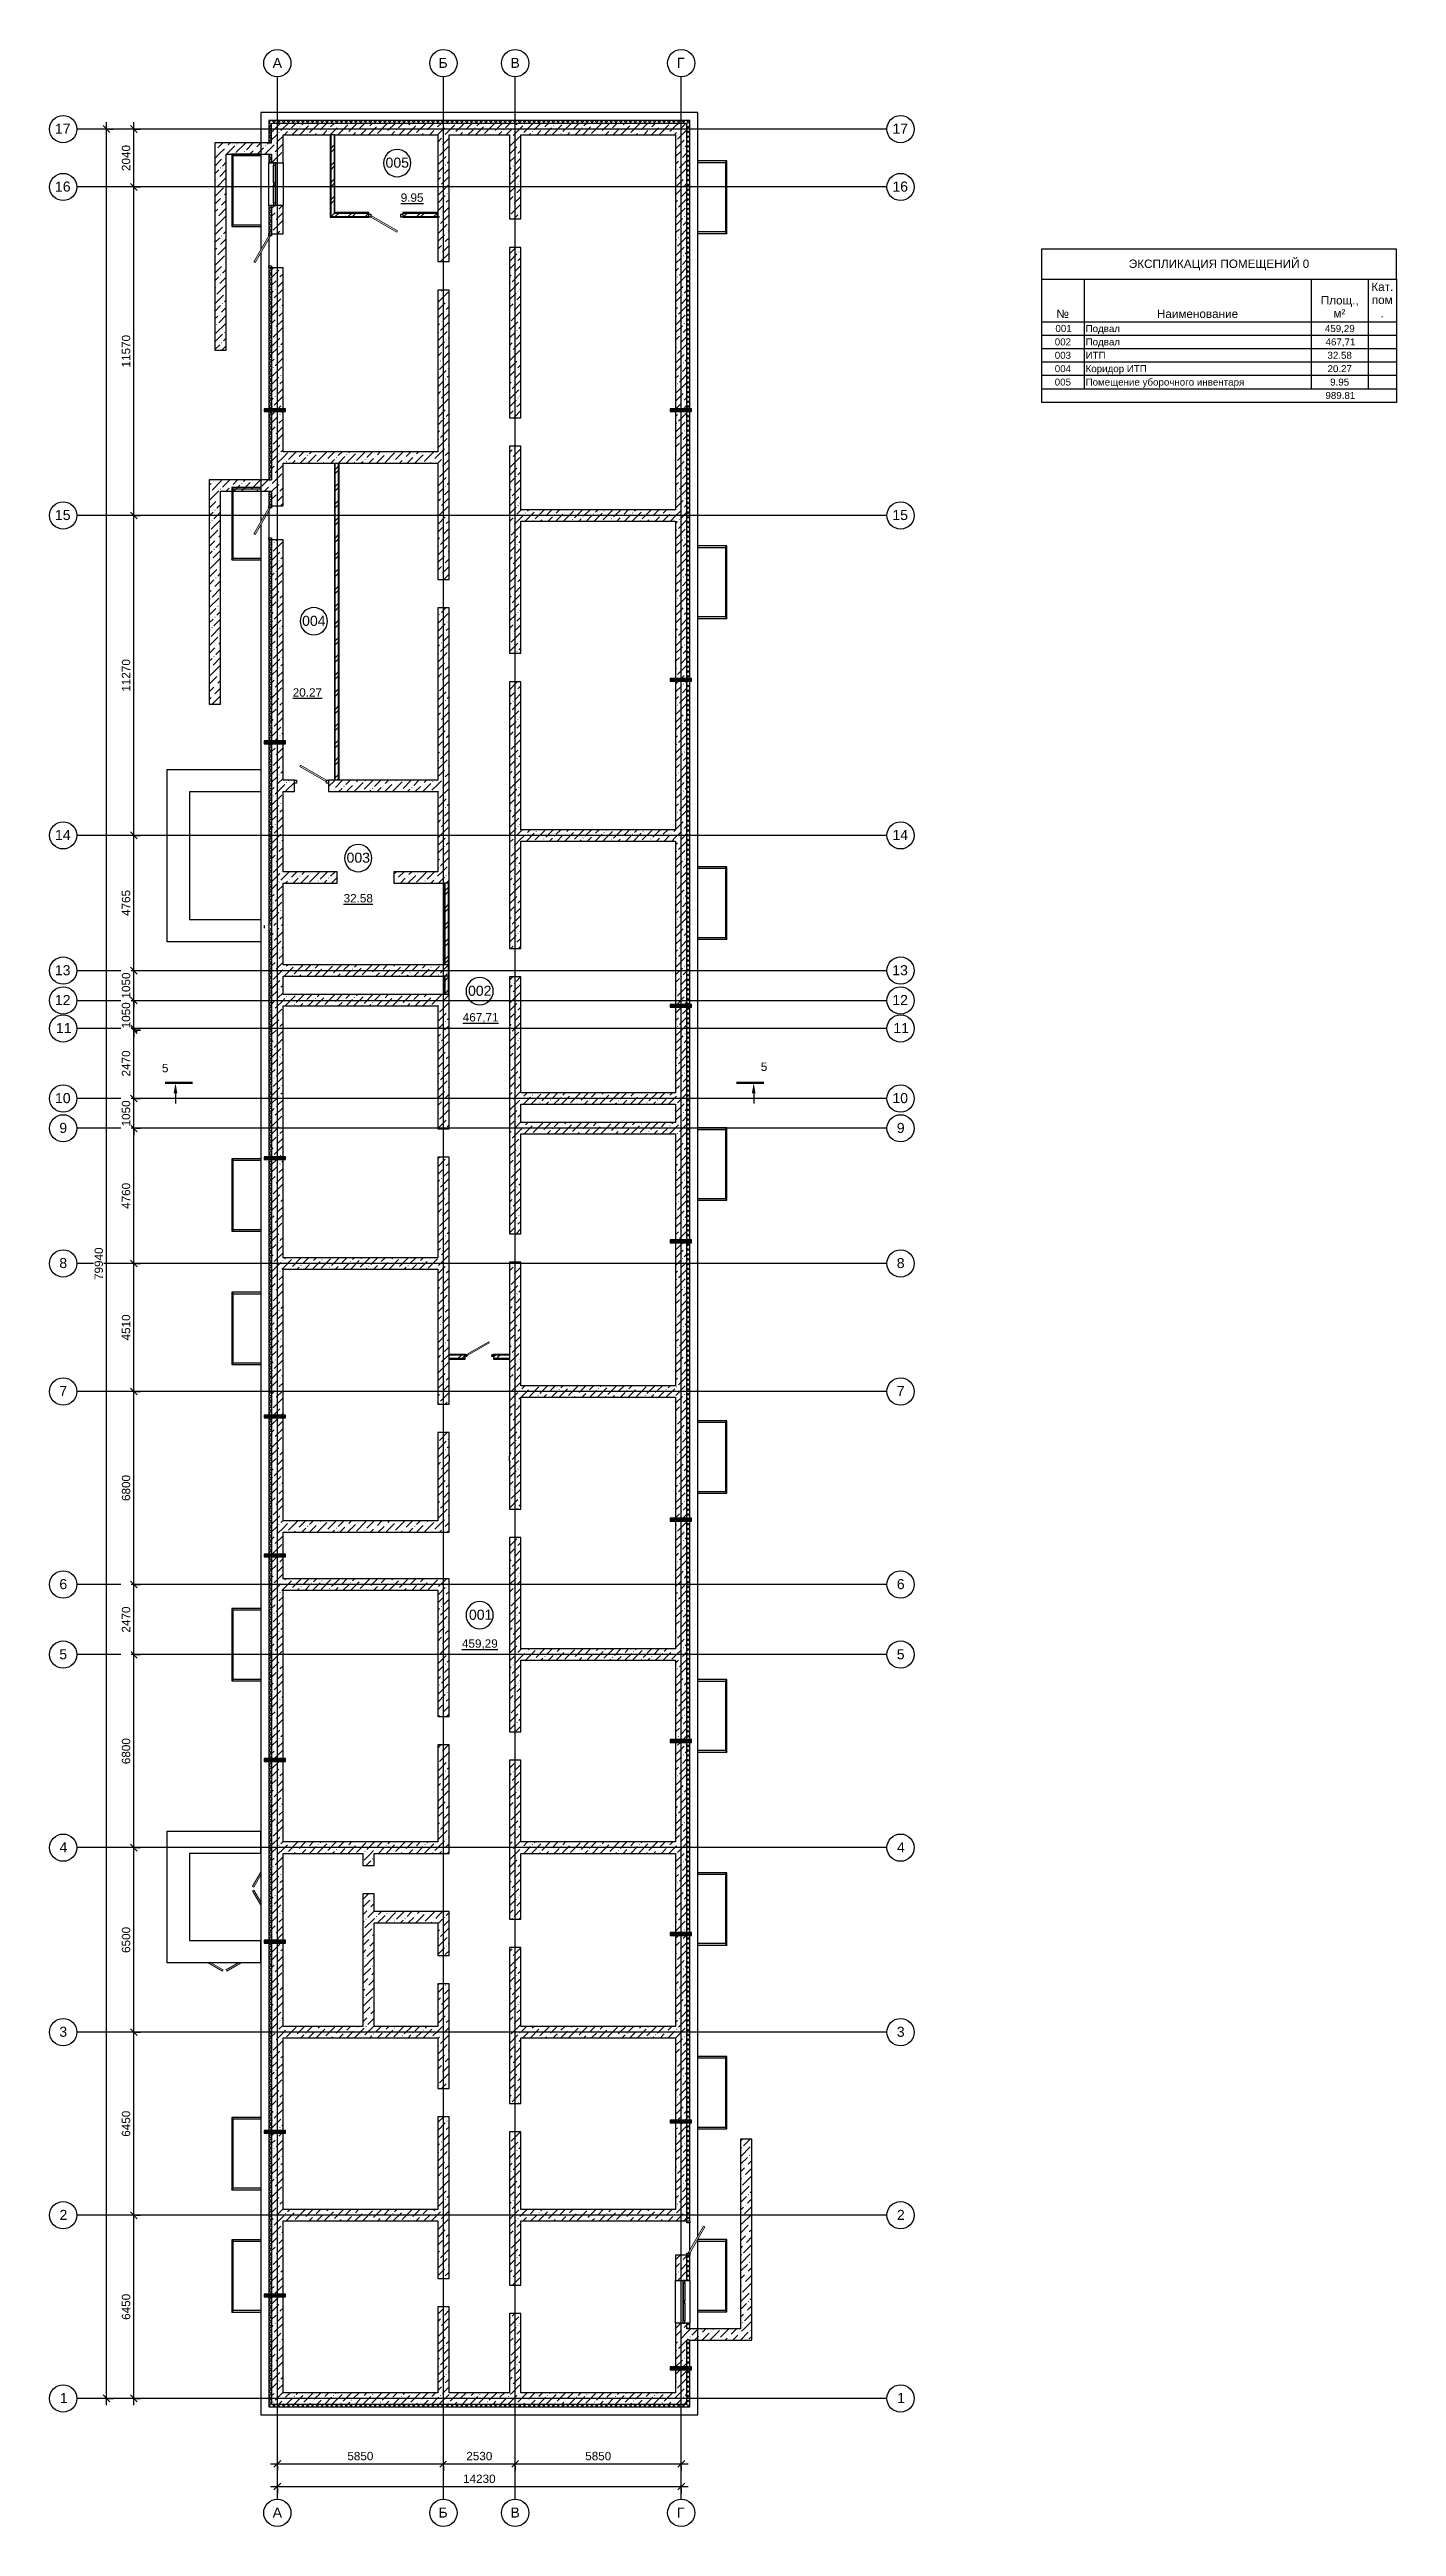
# Model space of a CAD drawing. Header units: millimetres. Extents: x -3463 to 813393, y -106315 to 159215.
# Drawn here: x -2286 to 45164, y -2448 to 84805 of the extents above; entities that cross this region are included whole.
import ezdxf

# ---------------------------------------------------------------- set-up
doc = ezdxf.new("R2010")
doc.units = ezdxf.units.MM
doc.linetypes.add('Линия сетки', pattern=[22.225, 12.7, -3.175, 3.175, -3.175])
doc.layers.add('AXIS_', color=252, linetype='Continuous')
doc.layers.add('PLANS_', color=252, linetype='Continuous')
doc.styles.add('arial', font='arial.ttf')
doc.styles.add('Arial_1', font='arial.ttf', dxfattribs={"height": 295.05988})
doc.styles.add('Arial_5', font='arial.ttf', dxfattribs={"height": 2.950599})
doc.styles.add('Arial_6', font='arial.ttf', dxfattribs={"height": 2.458832})

# ---------------------------------------------------------------- blocks, each defined once
blk = doc.blocks.new('_Oblique')
at = {"color": 0, "linetype": 'ByBlock', "lineweight": -2}
blk.add_line((-0.5, -0.5), (0.5, 0.5), dxfattribs=at)
blk = doc.blocks.new('A$Cef6d39c7')
at = {"layer": 'PLANS_'}
for points in [[(-4699, 25949), (-4206, 25949), (-4206, 26049), (-4966, 26049), (-4966, 25949), (-4731, 25949)], [(9642, 25949), (10094, 25949), (10094, 26049), (9334, 26049), (9334, 25949), (9633, 25949)], [(10094, 16449), (10094, 16549), (9334, 16549), (9334, 16449), (10031, 16449)], [(-4699, 14249), (-4206, 14249), (-4206, 14349), (-4966, 14349), (-4966, 14249), (-4788, 14249)], [(9531, 4966), (10094, 4966), (10094, 5066), (9334, 5066), (9334, 4966), (9439, 4966)], [(-8150, 1937), (-8087, 2297), (-8023, 1937)], [(-4966, -401), (-4206, -401), (-4206, -301), (-4966, -301), (-4966, -357)], [(9985, -3334), (10094, -3334), (10094, -3234), (9334, -3234), (9334, -3334), (9931, -3334)], [(-4699, -9501), (-4206, -9501), (-4206, -9401), (-4966, -9401), (-4966, -9501), (-4751, -9501)], [(9531, -13134), (10094, -13134), (10094, -13034), (9334, -13034), (9334, -13134), (9390, -13134)], [(-4699, -14401), (-4206, -14401), (-4206, -14301), (-4966, -14301), (-4966, -14401), (-4744, -14401)], [(9334, -20934), (10094, -20934), (10094, -20834), (9334, -20834)], [(-4699, -21601), (-4206, -21601), (-4206, -21501), (-4966, -21501), (-4966, -21601), (-4733, -21601)], [(-4699, -28001), (-4206, -28001), (-4207, -27901), (-4966, -27901), (-4966, -28001), (-4723, -28001)], [(9334, -27734), (10094, -27734), (10094, -27634), (9334, -27634)], [(-4699, -34701), (-4206, -34701), (-4206, -34601), (-4966, -34601), (-4966, -34701), (-4713, -34701)], [(9825, -34334), (10094, -34334), (10094, -34234), (9334, -34234), (9334, -34334), (9730, -34334)], [(-4699, -40466), (-4206, -40466), (-4206, -40366), (-4966, -40366), (-4966, -40466), (-4704, -40466)], [(9531, -43034), (10094, -43034), (10094, -42934), (9334, -42934), (9334, -43034), (9390, -43034)]]:
    blk.add_hatch(color=256, dxfattribs=at).paths.add_polyline_path(points, flags=0)
at = {"layer": 'PLANS_', "extrusion": (0, 0, -1)}
blk.add_hatch(color=256, dxfattribs=at).paths.add_polyline_path([(-12346, 1937), (-12282, 2297), (-12219, 1937)], flags=0)
at = {"layer": 'AXIS_', "linetype": 'Линия сетки'}
for p, q in [((-4499, -47592), (-4499, 37741)), ((1351, -47592), (1351, 37741)), ((3881, -47592), (3881, 37741)), ((9731, -47592), (9731, 37741)), ((16977, 35900), (-11564, 35900)), ((16977, 33860), (-11564, 33860)), ((16977, 22290), (-11564, 22290)), ((16977, 11020), (-11564, 11020)), ((-11564, 6255), (16977, 6255)), ((-11564, 5205), (16977, 5205)), ((16977, 4220), (-11564, 4220)), ((16977, 1750), (-11564, 1750)), ((16977, 700), (-11564, 700)), ((16977, -4060), (-11564, -4060)), ((16977, -8570), (-11564, -8570)), ((16977, -15370), (-11564, -15370)), ((16977, -17840), (-11564, -17840)), ((16977, -24640), (-11564, -24640)), ((16977, -31140), (-11564, -31140)), ((16977, -37590), (-11564, -37590)), ((16977, -44040), (-11564, -44040))]:
    blk.add_line(p, q, dxfattribs=at)
at = {"layer": 'AXIS_'}
for p, q in [((-10517, -44280), (-10517, 36140)), ((-10447, 35900), (-10277, 35900)), ((-9557, 33620), (-9557, 36140)), ((-9487, 35900), (-9317, 35900)), ((-9557, 22050), (-9557, 34100)), ((-9487, 33860), (-9317, 33860)), ((-9487, 33860), (-9317, 33860)), ((-9557, 10780), (-9557, 22530)), ((-9487, 22290), (-9317, 22290)), ((-9487, 22290), (-9317, 22290)), ((-8379, 13340), (-5079, 13340)), ((-8379, 7270), (-8379, 13340)), ((-9557, 6015), (-9557, 11260)), ((-9487, 11020), (-9317, 11020)), ((-9487, 11020), (-9317, 11020)), ((-5079, 7270), (-8379, 7270)), ((-9557, 6255), (-9557, 6495)), ((-9557, 5205), (-9557, 6255)), ((-9487, 6255), (-9317, 6255)), ((-9487, 6255), (-9317, 6255)), ((-9557, 5205), (-9557, 4965)), ((-9557, 1510), (-9557, 4460)), ((-9487, 5205), (-9317, 5205)), ((-9487, 4220), (-9317, 4220)), ((-9487, 4155), (-9317, 4155)), ((-9557, 700), (-9557, 1750)), ((-9487, 1750), (-9317, 1750)), ((-9487, 1750), (-9317, 1750)), ((-9557, -4300), (-9557, 940)), ((-9557, 700), (-9557, 460)), ((-9487, 700), (-9317, 700)), ((-9487, 700), (-9317, 700)), ((-9557, -8810), (-9557, -3820)), ((-9487, -4060), (-9317, -4060)), ((-9487, -4060), (-9317, -4060)), ((-9487, -8570), (-9317, -8570)), ((-9487, -8570), (-9317, -8570)), ((-9557, -18080), (-9557, -15130)), ((-9487, -15370), (-9317, -15370)), ((-9557, -24880), (-9557, -17600)), ((-9487, -17840), (-9317, -17840)), ((-9487, -17840), (-9317, -17840)), ((-9557, -31380), (-9557, -24400)), ((-8379, -24060), (-5079, -24060)), ((-8379, -28700), (-8379, -24060)), ((-9487, -24640), (-9317, -24640)), ((-9487, -24640), (-9317, -24640)), ((-5079, -28700), (-8379, -28700)), ((-9557, -37830), (-9557, -30900)), ((-9487, -31140), (-9317, -31140)), ((-9487, -31140), (-9317, -31140)), ((-9557, -44280), (-9557, -37350)), ((-9487, -37590), (-9317, -37590)), ((-9487, -37590), (-9317, -37590)), ((-10447, -44040), (-10277, -44040)), ((-9487, -44040), (-9317, -44040)), ((-4739, -46345), (1591, -46345)), ((-4499, -46415), (-4499, -46585)), ((1111, -46345), (4121, -46345)), ((1351, -46415), (1351, -46585)), ((1351, -46415), (1351, -46585)), ((3881, -46415), (3881, -46585)), ((9731, -46415), (9731, -46585)), ((-4739, -47145), (9971, -47145)), ((-4499, -47215), (-4499, -47385)), ((9731, -47215), (9731, -47385))]:
    blk.add_line(p, q, dxfattribs=at)
for centre in [(-4499, 38221), (1351, 38221), (3881, 38221), (9731, 38221), (-12044, 35900), (17457, 35900), (-12044, 33860), (17457, 33860), (-12044, 22290), (17457, 22290), (-12044, 11020), (17457, 11020), (-12044, 6255), (17457, 6255), (-12044, 5205), (17457, 5205), (-12044, 4220), (17457, 4220), (-12044, 1750), (17457, 1750), (-12044, 700), (17457, 700), (-12044, -4060), (17457, -4060), (-12044, -8570), (17457, -8570), (-12044, -15370), (17457, -15370), (-12044, -17840), (17457, -17840), (-12044, -24640), (17457, -24640), (-12044, -31140), (17457, -31140), (-12044, -37590), (17457, -37590), (-12044, -44040), (17457, -44040), (-4499, -48072), (1351, -48072), (3881, -48072), (9731, -48072)]:
    blk.add_circle(centre, 480, dxfattribs=at)
at = {"layer": 'PLANS_'}
for p, q in [((10311, 36480), (-5079, 36480)), ((-5079, 36480), (-5079, 31655)), ((9931, 36100), (-4699, 36100)), ((-4699, 35410), (-4699, 36100)), ((9931, -37790), (9931, 36100)), ((10311, -38335), (10311, 36480)), ((-5079, 35015), (-6104, 35015)), ((-6104, 35015), (-6104, 32465)), ((-6054, 34965), (-5079, 34965)), ((-6054, 32515), (-6054, 34965)), ((-4799, 35410), (-4699, 35410)), ((-4799, 35010), (-4699, 35010)), ((-4699, 35010), (-4699, 34710)), ((-2479, 35700), (-2639, 35700)), ((-2619, 35700), (-2619, 32820)), ((-2499, 35700), (-2499, 32940)), ((-4799, 33210), (-4799, 34710)), ((-4549, 34710), (-4629, 34710)), ((-4629, 34710), (-4629, 34630)), ((-4629, 34630), (-4549, 34630)), ((-4629, 34000), (-4629, 34630)), ((-4549, 34630), (-4578, 34630)), ((-4578, 34630), (-4578, 33290)), ((-4549, 34630), (-4549, 34710)), ((-4549, 33290), (-4549, 34630)), ((-4299, 34710), (-4299, 33210)), ((11336, 34775), (10311, 34775)), ((10311, 34725), (11286, 34725)), ((11286, 34725), (11286, 32275)), ((11336, 32225), (11336, 34775)), ((-4699, 33210), (-4699, 32210)), ((-4549, 34000), (-4629, 34000)), ((-4629, 34000), (-4629, 33920)), ((-4629, 33920), (-4549, 33920)), ((-4629, 33290), (-4629, 33920)), ((-4549, 33290), (-4629, 33290)), ((-4629, 33290), (-4629, 33210)), ((-4629, 33210), (-4549, 33210)), ((-4578, 33290), (-4549, 33290)), ((-4549, 33920), (-4549, 34000)), ((-4549, 33210), (-4549, 33290)), ((-6104, 32465), (-5079, 32465)), ((-5079, 32515), (-6054, 32515)), ((-2619, 32820), (-1279, 32820)), ((-2499, 32940), (-1279, 32940)), ((-1279, 32900), (-1209, 32900)), ((-1279, 32800), (-1279, 32900)), ((-1209, 32800), (-1279, 32800)), ((-1209, 32900), (-1209, 32800)), ((-149, 32900), (-79, 32900)), ((-149, 32800), (-149, 32900)), ((-79, 32800), (-149, 32800)), ((-79, 32940), (1141, 32940)), ((-79, 32900), (-79, 32800)), ((-79, 32820), (1141, 32820)), ((-5079, 31555), (-5079, 22075)), ((-4799, 32210), (-4699, 32210)), ((-4799, 32140), (-4799, 32210)), ((-4699, 32140), (-4799, 32140)), ((-4799, 32040), (-4799, 31080)), ((-4699, 32210), (-4699, 32140)), ((11286, 32275), (10311, 32275)), ((10311, 32225), (11336, 32225)), ((-4799, 31010), (-4799, 31080)), ((-4799, 31080), (-4699, 31080)), ((-4699, 31010), (-4799, 31010)), ((-4699, 31080), (-4699, 31010)), ((-4699, 31010), (-4699, 23540)), ((-4206, 26049), (-4966, 26049)), ((-4966, 26049), (-4966, 25949)), ((-4966, 25949), (-4206, 25949)), ((-4206, 25949), (-4206, 26049)), ((10094, 26049), (9334, 26049)), ((9334, 26049), (9334, 25949)), ((9334, 25949), (10094, 25949)), ((10094, 25949), (10094, 26049)), ((-2464, 12970), (-2464, 24120)), ((-2344, 12970), (-2344, 24120)), ((-5079, 23275), (-6104, 23275)), ((-6104, 23275), (-6104, 20725)), ((-6054, 23225), (-5079, 23225)), ((-6054, 20775), (-6054, 23225)), ((-4799, 23540), (-4699, 23540)), ((-4799, 23140), (-4699, 23140)), ((-4699, 23140), (-4699, 22630)), ((-5079, 21975), (-5079, -44620)), ((-4799, 22630), (-4699, 22630)), ((-4799, 22560), (-4799, 22630)), ((-4699, 22560), (-4799, 22560)), ((-4799, 22460), (-4799, 21500)), ((-4699, 22630), (-4699, 22560)), ((-4799, 21430), (-4799, 21500)), ((-4799, 21500), (-4699, 21500)), ((-4699, 21430), (-4799, 21430)), ((-4699, 21500), (-4699, 21430)), ((-4699, 21430), (-4699, -44240)), ((11336, 21214), (10311, 21214)), ((10311, 21164), (11286, 21164)), ((11286, 21164), (11286, 18714)), ((11336, 18664), (11336, 21214)), ((-6104, 20725), (-5079, 20725)), ((-5079, 20775), (-6054, 20775)), ((11286, 18714), (10311, 18714)), ((10311, 18664), (11336, 18664)), ((10094, 16549), (9334, 16549)), ((9334, 16549), (9334, 16449)), ((9334, 16449), (10094, 16449)), ((10094, 16449), (10094, 16549)), ((-4206, 14349), (-4966, 14349)), ((-4966, 14349), (-4966, 14249)), ((-4966, 14249), (-4206, 14249)), ((-4206, 14249), (-4206, 14349)), ((-5079, 12550), (-7589, 12550)), ((-7589, 12550), (-7589, 8060)), ((-3899, 12960), (-3829, 12960)), ((-3899, 12860), (-3899, 12960)), ((-3829, 12860), (-3899, 12860)), ((-3829, 12960), (-3829, 12860)), ((-2769, 12860), (-2769, 12960)), ((-2769, 12960), (-2699, 12960)), ((-2699, 12860), (-2769, 12860)), ((-2699, 12960), (-2699, 12860)), ((11336, 9914), (10311, 9914)), ((10311, 9864), (11286, 9864)), ((11286, 9864), (11286, 7414)), ((11336, 7364), (11336, 9914)), ((1551, 9340), (1391, 9340)), ((1411, 6455), (1411, 9340)), ((1531, 5410), (1531, 9340)), ((-7589, 8060), (-5079, 8060)), ((-4966, 7849), (-4966, 7749)), ((11286, 7414), (10311, 7414)), ((10311, 7364), (11336, 7364)), ((1531, 6455), (1391, 6455)), ((1531, 6055), (1391, 6055)), ((1551, 5410), (1391, 5410)), ((1411, 5410), (1411, 6055)), ((10094, 5066), (9334, 5066)), ((9334, 5066), (9334, 4966)), ((9334, 4966), (10094, 4966)), ((10094, 4966), (10094, 5066)), ((-8087, 1937), (-8087, 1577)), ((11336, 714), (10311, 714)), ((10311, 664), (11286, 664)), ((11286, 664), (11286, -1786)), ((11336, -1836), (11336, 714)), ((-5079, -375), (-6104, -375)), ((-6104, -375), (-6104, -2925)), ((-6054, -425), (-5079, -425)), ((-6054, -2875), (-6054, -425)), ((-4206, -301), (-4966, -301)), ((-4966, -301), (-4966, -401)), ((-4966, -401), (-4206, -401)), ((-4206, -401), (-4206, -301)), ((11286, -1786), (10311, -1786)), ((10311, -1836), (11336, -1836)), ((-6104, -2925), (-5079, -2925)), ((-5079, -2875), (-6054, -2875)), ((10094, -3234), (9334, -3234)), ((9334, -3234), (9334, -3334)), ((9334, -3334), (10094, -3334)), ((10094, -3334), (10094, -3234)), ((-5079, -5075), (-6104, -5075)), ((-6104, -5075), (-6104, -7625)), ((-6054, -5125), (-5079, -5125)), ((-6054, -7575), (-6054, -5125)), ((-6104, -7625), (-5079, -7625)), ((-5079, -7575), (-6054, -7575)), ((2116, -7288), (1551, -7288)), ((2116, -7408), (1551, -7408)), ((2116, -7268), (2136, -7268)), ((2116, -7338), (2116, -7268)), ((2136, -7338), (2116, -7338)), ((2136, -7268), (2166, -7268)), ((2136, -7338), (2136, -7268)), ((2136, -7268), (2136, -7338)), ((2176, -7338), (2136, -7338)), ((2166, -7268), (2166, -7308)), ((2166, -7308), (2176, -7308)), ((2176, -7308), (2176, -7338)), ((3056, -7308), (3066, -7308)), ((3056, -7338), (3056, -7308)), ((3096, -7338), (3056, -7338)), ((3066, -7268), (3096, -7268)), ((3066, -7308), (3066, -7268)), ((3096, -7268), (3096, -7338)), ((3096, -7268), (3116, -7268)), ((3096, -7338), (3096, -7268)), ((3116, -7338), (3096, -7338)), ((3116, -7268), (3116, -7338)), ((3681, -7288), (3116, -7288)), ((3681, -7408), (3116, -7408)), ((-4206, -9401), (-4966, -9401)), ((-4966, -9401), (-4966, -9501)), ((-4966, -9501), (-4206, -9501)), ((-4206, -9501), (-4206, -9401)), ((11336, -9606), (10311, -9606)), ((10311, -9656), (11286, -9656)), ((11286, -9656), (11286, -12106)), ((11336, -12156), (11336, -9606)), ((1551, -10850), (1551, -11010)), ((3681, -11010), (3681, -10850)), ((11286, -12106), (10311, -12106)), ((10311, -12156), (11336, -12156)), ((10094, -13034), (9334, -13034)), ((9334, -13034), (9334, -13134)), ((10094, -13134), (10094, -13034)), ((9334, -13134), (10094, -13134)), ((-4206, -14301), (-4966, -14301)), ((-4966, -14301), (-4966, -14401)), ((-4966, -14401), (-4206, -14401)), ((-4206, -14401), (-4206, -14301)), ((-5079, -16215), (-6104, -16215)), ((-6104, -16215), (-6104, -18765)), ((-6054, -16265), (-5079, -16265)), ((-6054, -18715), (-6054, -16265)), ((-6104, -18765), (-5079, -18765)), ((-5079, -18715), (-6054, -18715)), ((11336, -18721), (10311, -18721)), ((10311, -18771), (11286, -18771)), ((11286, -18771), (11286, -21221)), ((11336, -21271), (11336, -18721)), ((10094, -20834), (9334, -20834)), ((9334, -20834), (9334, -20934)), ((9334, -20934), (10094, -20934)), ((10094, -20934), (10094, -20834)), ((-4206, -21501), (-4966, -21501)), ((-4966, -21501), (-4966, -21601)), ((-4966, -21601), (-4206, -21601)), ((-4206, -21601), (-4206, -21501)), ((11286, -21221), (10311, -21221)), ((10311, -21271), (11336, -21271)), ((-5079, -24850), (-5079, -24060)), ((-5079, -24850), (-7589, -24850)), ((-7589, -24850), (-7589, -27910)), ((11336, -25521), (10311, -25521)), ((10311, -25571), (11286, -25571)), ((11286, -25571), (11286, -28021)), ((11336, -28071), (11336, -25521)), ((-7589, -27910), (-5079, -27910)), ((-5079, -28700), (-5079, -27910)), ((-4206, -27901), (-4966, -27901)), ((-4966, -27901), (-4966, -28001)), ((-4206, -28001), (-4206, -27901)), ((10094, -27634), (9334, -27634)), ((9334, -27634), (9334, -27734)), ((9334, -27734), (10094, -27734)), ((10094, -27734), (10094, -27634)), ((-4966, -28001), (-4206, -28001)), ((11286, -28021), (10311, -28021)), ((10311, -28071), (11336, -28071)), ((11336, -31996), (10311, -31996)), ((10311, -32046), (11286, -32046)), ((11286, -32046), (11286, -34496)), ((11336, -34546), (11336, -31996)), ((-5079, -34140), (-6104, -34140)), ((-6104, -34140), (-6104, -36690)), ((-6054, -34190), (-5079, -34190)), ((-6054, -36640), (-6054, -34190)), ((-4206, -34601), (-4966, -34601)), ((-4966, -34601), (-4966, -34701)), ((-4966, -34701), (-4206, -34701)), ((-4206, -34701), (-4206, -34601)), ((10094, -34234), (9334, -34234)), ((9334, -34234), (9334, -34334)), ((9334, -34334), (10094, -34334)), ((10094, -34334), (10094, -34234)), ((11286, -34496), (10311, -34496)), ((10311, -34546), (11336, -34546)), ((-5079, -36640), (-6054, -36640)), ((-6104, -36690), (-5079, -36690)), ((9931, -37790), (10031, -37790)), ((9931, -37860), (9931, -37790)), ((10031, -37860), (9931, -37860)), ((10031, -37790), (10031, -37860)), ((10031, -38820), (10031, -37860)), ((-5079, -38450), (-6104, -38450)), ((-6104, -38450), (-6104, -41000)), ((-6054, -38500), (-5079, -38500)), ((-6054, -40950), (-6054, -38500)), ((9931, -38920), (10031, -38920)), ((9931, -38990), (9931, -38920)), ((9931, -39890), (9931, -38990)), ((10031, -38990), (9931, -38990)), ((10031, -38920), (10031, -38990)), ((10311, -44620), (10311, -38435)), ((11336, -38446), (10311, -38446)), ((10311, -38496), (11286, -38496)), ((11286, -38496), (11286, -40946)), ((11336, -40996), (11336, -38446)), ((9531, -41390), (9531, -39890)), ((9781, -39890), (9781, -39970)), ((9861, -39890), (9781, -39890)), ((9781, -39970), (9781, -41310)), ((9811, -39970), (9781, -39970)), ((9781, -39970), (9861, -39970)), ((9811, -41310), (9811, -39970)), ((9861, -39970), (9861, -39890)), ((9861, -39970), (9861, -40600)), ((10031, -39890), (10031, -41390)), ((-6104, -41000), (-5079, -41000)), ((-5079, -40950), (-6054, -40950)), ((-4206, -40366), (-4966, -40366)), ((-4966, -40366), (-4966, -40466)), ((-4966, -40466), (-4206, -40466)), ((-4206, -40466), (-4206, -40366)), ((9781, -40600), (9781, -40680)), ((9861, -40600), (9781, -40600)), ((9781, -40680), (9861, -40680)), ((9861, -40680), (9861, -40600)), ((9861, -40680), (9861, -41310)), ((11286, -40946), (10311, -40946)), ((10311, -40996), (11336, -40996)), ((9781, -41310), (9811, -41310)), ((9781, -41310), (9781, -41390)), ((9861, -41310), (9781, -41310)), ((9781, -41390), (9861, -41390)), ((9861, -41390), (9861, -41310)), ((9931, -41590), (9931, -41390)), ((10031, -41590), (9931, -41590)), ((9931, -44240), (9931, -41990)), ((10031, -41990), (9931, -41990)), ((10094, -42934), (9334, -42934)), ((9334, -42934), (9334, -43034)), ((9334, -43034), (10094, -43034)), ((10094, -43034), (10094, -42934)), ((-4699, -44240), (9931, -44240)), ((-5079, -44620), (10311, -44620))]:
    blk.add_line(p, q, dxfattribs=at)
at = {"layer": 'PLANS_', "linetype": 'Continuous', "lineweight": 9}
for p, q in [((-4799, 36127), (-4725, 36200)), ((-4749, 36100), (-4799, 36150)), ((-4799, 35957), (-4699, 36057)), ((-4699, 35880), (-4799, 35980)), ((-4799, 35787), (-4699, 35887)), ((-4699, 35711), (-4799, 35811)), ((-4699, 36050), (-4748, 36100)), ((-4699, 35790), (-4408, 36080)), ((-4579, 36100), (-4679, 36200)), ((-4655, 36100), (-4555, 36200)), ((-4409, 36100), (-4509, 36200)), ((-4486, 36100), (-4386, 36200)), ((-4442, 35777), (-4439, 35780)), ((-4374, 35844), (-4119, 36100)), ((-4240, 36100), (-4340, 36200)), ((-4316, 36100), (-4216, 36200)), ((-4249, 35700), (-4139, 35811)), ((-4070, 36100), (-4170, 36200)), ((-4146, 36100), (-4046, 36200)), ((-4071, 35878), (-4069, 35881)), ((-4004, 35945), (-3849, 36100)), ((-3900, 36100), (-4000, 36200)), ((-3980, 35700), (-3768, 35912)), ((-3976, 36100), (-3876, 36200)), ((-3730, 36100), (-3830, 36200)), ((-3807, 36100), (-3707, 36200)), ((-3710, 35700), (-3398, 36013)), ((-3701, 35979), (-3698, 35982)), ((-3561, 36100), (-3661, 36200)), ((-3637, 36100), (-3537, 36200)), ((-3634, 36046), (-3580, 36100)), ((-3391, 36100), (-3491, 36200)), ((-3467, 36100), (-3367, 36200)), ((-3364, 35777), (-3041, 36100)), ((-3331, 36080), (-3328, 36083)), ((-3221, 36100), (-3321, 36200)), ((-3298, 36100), (-3198, 36200)), ((-3052, 36100), (-3152, 36200)), ((-3128, 36100), (-3028, 36200)), ((-3061, 35811), (-3058, 35814)), ((-2994, 35878), (-2772, 36100)), ((-2882, 36100), (-2982, 36200)), ((-2958, 36100), (-2858, 36200)), ((-2902, 35700), (-2758, 35844)), ((-2712, 36100), (-2812, 36200)), ((-2789, 36100), (-2689, 36200)), ((-2691, 35912), (-2688, 35915)), ((-2542, 36100), (-2642, 36200)), ((-2633, 35700), (-2388, 35945)), ((-2623, 35979), (-2502, 36100)), ((-2619, 36100), (-2519, 36200)), ((-2373, 36100), (-2473, 36200)), ((-2449, 36100), (-2349, 36200)), ((-2354, 35710), (-2017, 36046)), ((-2320, 36013), (-2317, 36016)), ((-2203, 36100), (-2303, 36200)), ((-2279, 36100), (-2179, 36200)), ((-2253, 36080), (-2233, 36100)), ((-2033, 36100), (-2133, 36200)), ((-2110, 36100), (-2010, 36200)), ((-1983, 35811), (-1694, 36100)), ((-1864, 36100), (-1964, 36200)), ((-1940, 36100), (-1840, 36200)), ((-1825, 35700), (-1748, 35777)), ((-1694, 36100), (-1794, 36200)), ((-1770, 36100), (-1670, 36200)), ((-1680, 35844), (-1678, 35847)), ((-1524, 36100), (-1624, 36200)), ((-1613, 35912), (-1425, 36100)), ((-1601, 36100), (-1501, 36200)), ((-1555, 35700), (-1377, 35878)), ((-1355, 36100), (-1455, 36200)), ((-1431, 36100), (-1331, 36200)), ((-1310, 35945), (-1307, 35948)), ((-1286, 35700), (-1007, 35979)), ((-1185, 36100), (-1285, 36200)), ((-1261, 36100), (-1161, 36200)), ((-1243, 36013), (-1155, 36100)), ((-1015, 36100), (-1115, 36200)), ((-1091, 36100), (-991, 36200)), ((-973, 35743), (-636, 36080)), ((-845, 36100), (-945, 36200)), ((-940, 36046), (-937, 36049)), ((-922, 36100), (-822, 36200)), ((-676, 36100), (-776, 36200)), ((-752, 36100), (-652, 36200)), ((-670, 35777), (-667, 35780)), ((-506, 36100), (-606, 36200)), ((-603, 35844), (-347, 36100)), ((-582, 36100), (-482, 36200)), ((-477, 35700), (-367, 35811)), ((-336, 36100), (-436, 36200)), ((-413, 36100), (-313, 36200)), ((-300, 35878), (-297, 35881)), ((-167, 36100), (-267, 36200)), ((-243, 36100), (-143, 36200)), ((-232, 35945), (-77, 36100)), ((-208, 35700), (3, 35912)), ((3, 36100), (-97, 36200)), ((-73, 36100), (27, 36200)), ((61, 35700), (374, 36013)), ((71, 35979), (74, 35982)), ((173, 36100), (73, 36200)), ((96, 36100), (196, 36200)), ((138, 36046), (192, 36100)), ((343, 36100), (243, 36200)), ((266, 36100), (366, 36200)), ((408, 35777), (731, 36100)), ((512, 36100), (412, 36200)), ((436, 36100), (536, 36200)), ((441, 36080), (444, 36083)), ((682, 36100), (582, 36200)), ((606, 36100), (706, 36200)), ((711, 35811), (713, 35814)), ((852, 36100), (752, 36200)), ((775, 36100), (875, 36200)), ((778, 35878), (1000, 36100)), ((870, 35700), (1014, 35844)), ((1021, 36100), (921, 36200)), ((945, 36100), (1045, 36200)), ((1081, 35912), (1084, 35915)), ((1191, 36100), (1091, 36200)), ((1115, 36100), (1215, 36200)), ((1139, 35700), (1384, 35945)), ((1148, 35979), (1270, 36100)), ((1361, 36100), (1261, 36200)), ((1284, 36100), (1384, 36200)), ((1418, 35710), (1755, 36046)), ((1530, 36100), (1430, 36200)), ((1451, 36013), (1454, 36016)), ((1454, 36100), (1554, 36200)), ((1519, 36080), (1539, 36100)), ((1700, 36100), (1600, 36200)), ((1624, 36100), (1724, 36200)), ((1870, 36100), (1770, 36200)), ((1788, 35811), (2078, 36100)), ((1794, 36100), (1894, 36200)), ((2040, 36100), (1940, 36200)), ((1947, 35700), (2024, 35777)), ((1963, 36100), (2063, 36200)), ((2091, 35844), (2094, 35847)), ((2209, 36100), (2109, 36200)), ((2133, 36100), (2233, 36200)), ((2159, 35912), (2347, 36100)), ((2217, 35700), (2394, 35878)), ((2379, 36100), (2279, 36200)), ((2303, 36100), (2403, 36200)), ((2549, 36100), (2449, 36200)), ((2462, 35945), (2465, 35948)), ((2472, 36100), (2572, 36200)), ((2486, 35700), (2765, 35979)), ((2529, 36013), (2617, 36100)), ((2718, 36100), (2618, 36200)), ((2642, 36100), (2742, 36200)), ((2888, 36100), (2788, 36200)), ((2798, 35743), (3135, 36080)), ((2812, 36100), (2912, 36200)), ((2832, 36046), (2835, 36049)), ((3058, 36100), (2958, 36200)), ((2981, 36100), (3081, 36200)), ((3102, 35777), (3104, 35780)), ((3228, 36100), (3128, 36200)), ((3151, 36100), (3251, 36200)), ((3169, 35844), (3425, 36100)), ((3294, 35700), (3405, 35811)), ((3397, 36100), (3297, 36200)), ((3321, 36100), (3421, 36200)), ((3567, 36100), (3467, 36200)), ((3472, 35878), (3475, 35881)), ((3491, 36100), (3591, 36200)), ((3539, 35945), (3694, 36100)), ((3564, 35700), (3775, 35912)), ((3737, 36100), (3637, 36200)), ((3660, 36100), (3760, 36200)), ((3906, 36100), (3806, 36200)), ((3830, 36100), (3930, 36200)), ((3833, 35700), (4146, 36013)), ((3842, 35979), (3845, 35982)), ((3910, 36046), (3964, 36100)), ((4076, 36100), (3976, 36200)), ((4000, 36100), (4100, 36200)), ((4246, 36100), (4146, 36200)), ((4169, 36100), (4269, 36200)), ((4179, 35777), (4502, 36100)), ((4213, 36080), (4216, 36083)), ((4415, 36100), (4315, 36200)), ((4339, 36100), (4439, 36200)), ((4482, 35811), (4485, 35814)), ((4585, 36100), (4485, 36200)), ((4509, 36100), (4609, 36200)), ((4550, 35878), (4772, 36100)), ((4641, 35700), (4785, 35844)), ((4755, 36100), (4655, 36200)), ((4679, 36100), (4779, 36200)), ((4925, 36100), (4825, 36200)), ((4848, 36100), (4948, 36200)), ((4853, 35912), (4856, 35915)), ((4911, 35700), (5156, 35945)), ((4920, 35979), (5041, 36100)), ((5094, 36100), (4994, 36200)), ((5018, 36100), (5118, 36200)), ((5264, 36100), (5164, 36200)), ((5188, 36100), (5288, 36200)), ((5189, 35710), (5526, 36046)), ((5223, 36013), (5226, 36016)), ((5291, 36080), (5311, 36100)), ((5434, 36100), (5334, 36200)), ((5357, 36100), (5457, 36200)), ((5603, 36100), (5503, 36200)), ((5527, 36100), (5627, 36200)), ((5560, 35811), (5849, 36100)), ((5773, 36100), (5673, 36200)), ((5697, 36100), (5797, 36200)), ((5719, 35700), (5796, 35777)), ((5943, 36100), (5843, 36200)), ((5863, 35844), (5866, 35847)), ((5866, 36100), (5966, 36200)), ((5930, 35912), (6119, 36100)), ((5988, 35700), (6166, 35878)), ((6113, 36100), (6013, 36200)), ((6036, 36100), (6136, 36200)), ((6282, 36100), (6182, 36200)), ((6206, 36100), (6306, 36200)), ((6233, 35945), (6236, 35948)), ((6258, 35700), (6537, 35979)), ((6301, 36013), (6388, 36100)), ((6452, 36100), (6352, 36200)), ((6376, 36100), (6476, 36200)), ((6622, 36100), (6522, 36200)), ((6545, 36100), (6645, 36200)), ((6570, 35743), (6907, 36080)), ((6604, 36046), (6607, 36049)), ((6791, 36100), (6691, 36200)), ((6715, 36100), (6815, 36200)), ((6961, 36100), (6861, 36200)), ((6873, 35777), (6876, 35780)), ((6885, 36100), (6985, 36200)), ((6941, 35844), (7197, 36100)), ((7131, 36100), (7031, 36200)), ((7054, 36100), (7154, 36200)), ((7066, 35700), (7176, 35811)), ((7300, 36100), (7200, 36200)), ((7224, 36100), (7324, 36200)), ((7244, 35878), (7247, 35881)), ((7311, 35945), (7466, 36100)), ((7335, 35700), (7547, 35912)), ((7470, 36100), (7370, 36200)), ((7394, 36100), (7494, 36200)), ((7640, 36100), (7540, 36200)), ((7564, 36100), (7664, 36200)), ((7605, 35700), (7917, 36013)), ((7614, 35979), (7617, 35982)), ((7682, 36046), (7735, 36100)), ((7810, 36100), (7710, 36200)), ((7733, 36100), (7833, 36200)), ((7979, 36100), (7879, 36200)), ((7903, 36100), (8003, 36200)), ((7951, 35777), (8274, 36100)), ((7985, 36080), (7987, 36083)), ((8149, 36100), (8049, 36200)), ((8073, 36100), (8173, 36200)), ((8319, 36100), (8219, 36200)), ((8242, 36100), (8342, 36200)), ((8254, 35811), (8257, 35814)), ((8321, 35878), (8544, 36100)), ((8488, 36100), (8388, 36200)), ((8412, 36100), (8512, 36200)), ((8413, 35700), (8557, 35844)), ((8658, 36100), (8558, 36200)), ((8582, 36100), (8682, 36200)), ((8624, 35912), (8627, 35915)), ((8682, 35700), (8928, 35945)), ((8692, 35979), (8813, 36100)), ((8828, 36100), (8728, 36200)), ((8751, 36100), (8851, 36200)), ((8998, 36100), (8898, 36200)), ((8921, 36100), (9021, 36200)), ((8961, 35710), (9298, 36046)), ((8995, 36013), (8998, 36016)), ((9062, 36080), (9082, 36100)), ((9167, 36100), (9067, 36200)), ((9091, 36100), (9191, 36200)), ((9337, 36100), (9237, 36200)), ((9261, 36100), (9361, 36200)), ((9332, 35811), (9531, 36010)), ((9507, 36100), (9407, 36200)), ((9430, 36100), (9530, 36200)), ((9531, 36010), (9621, 36100)), ((9531, 35741), (9567, 35777)), ((9676, 36100), (9576, 36200)), ((9600, 36100), (9700, 36200)), ((9601, 35541), (9931, 35872)), ((9635, 35844), (9638, 35847)), ((9702, 35912), (9891, 36100)), ((9846, 36100), (9746, 36200)), ((9770, 36100), (9870, 36200)), ((9931, 36185), (9916, 36200)), ((9931, 36092), (10031, 36192)), ((10031, 36085), (9931, 36185)), ((9931, 35923), (10031, 36023)), ((10031, 35915), (9931, 36015)), ((9931, 35753), (10031, 35853)), ((10031, 35745), (9931, 35845)), ((-6699, 35406), (-6694, 35410)), ((-6698, 34868), (-6556, 35010)), ((-6664, 35171), (-6662, 35174)), ((-6597, 35238), (-6425, 35410)), ((-6556, 35010), (-6361, 35205)), ((-6395, 34901), (-6392, 34904)), ((-6328, 34969), (-6299, 34998)), ((-6294, 35272), (-6291, 35275)), ((-6286, 35010), (-5991, 35306)), ((-6227, 35339), (-6156, 35410)), ((-5957, 35070), (-5620, 35407)), ((-5924, 35373), (-5921, 35376)), ((-5747, 35010), (-5722, 35036)), ((-5654, 35103), (-5651, 35106)), ((-5587, 35171), (-5347, 35410)), ((-5478, 35010), (-5351, 35137)), ((-5284, 35205), (-5281, 35207)), ((-5216, 35272), (-5078, 35410)), ((-5209, 35010), (-4981, 35238)), ((-4939, 35010), (-4699, 35251)), ((-4913, 35306), (-4910, 35308)), ((-4846, 35373), (-4809, 35410)), ((-4799, 35618), (-4699, 35718)), ((-4699, 35541), (-4799, 35641)), ((-4799, 35448), (-4699, 35548)), ((-4737, 35410), (-4799, 35471)), ((-4799, 34939), (-4727, 35010)), ((-4699, 34862), (-4799, 34962)), ((-4699, 35520), (-4519, 35700)), ((-4699, 35251), (-4610, 35339)), ((-4678, 34733), (-4341, 35070)), ((-4644, 35036), (-4641, 35039)), ((-4577, 35103), (-4299, 35381)), ((-4543, 35407), (-4540, 35409)), ((-4519, 35700), (-4509, 35710)), ((-4476, 35474), (-4299, 35651)), ((-3432, 35710), (-3429, 35713)), ((-3172, 35700), (-3128, 35743)), ((-2619, 35676), (-2594, 35700)), ((-2619, 35219), (-2499, 35339)), ((-2619, 35072), (-2499, 35192)), ((-2051, 35743), (-2048, 35746)), ((-747, 35700), (-737, 35710)), ((340, 35710), (343, 35713)), ((600, 35700), (643, 35743)), ((1151, 35443), (1283, 35575)), ((1151, 35174), (1182, 35205)), ((1151, 34635), (1451, 34935)), ((1216, 34969), (1551, 35304)), ((1249, 35272), (1252, 35275)), ((1317, 35339), (1551, 35574)), ((1350, 35642), (1353, 35645)), ((1519, 35002), (1522, 35005)), ((1721, 35743), (1724, 35746)), ((3025, 35700), (3034, 35710)), ((3681, 35010), (3943, 35272)), ((3681, 34740), (3842, 34901)), ((3708, 35306), (4045, 35642)), ((3741, 35609), (3744, 35611)), ((3809, 35676), (3833, 35700)), ((3910, 34969), (3913, 34972)), ((3977, 35036), (4081, 35140)), ((4011, 35339), (4014, 35342)), ((4078, 35407), (4081, 35410)), ((4112, 35710), (4115, 35713)), ((4372, 35700), (4415, 35743)), ((5493, 35743), (5495, 35746)), ((6797, 35700), (6806, 35710)), ((7884, 35710), (7886, 35713)), ((8144, 35700), (8187, 35743)), ((9264, 35743), (9267, 35746)), ((9491, 35700), (9531, 35741)), ((9531, 35202), (9837, 35508)), ((9531, 34933), (9736, 35137)), ((9534, 35474), (9537, 35477)), ((9769, 34901), (9931, 35063)), ((9803, 35205), (9806, 35207)), ((9870, 35272), (9931, 35333)), ((9904, 35575), (9907, 35578)), ((9931, 35583), (10031, 35683)), ((10031, 35575), (9931, 35675)), ((9931, 35413), (10031, 35513)), ((10031, 35406), (9931, 35506)), ((9931, 35244), (10031, 35344)), ((10031, 35236), (9931, 35336)), ((9931, 35074), (10031, 35174)), ((10031, 35066), (9931, 35166)), ((9931, 34904), (10031, 35004)), ((10031, 34897), (9931, 34997)), ((-6699, 34598), (-6462, 34834)), ((-6699, 34328), (-6563, 34464)), ((-6699, 34059), (-6664, 34093)), ((-6631, 33857), (-6299, 34190)), ((-6597, 34161), (-6594, 34163)), ((-6530, 34228), (-6299, 34459)), ((-6496, 34531), (-6493, 34534)), ((-6429, 34598), (-6299, 34728)), ((-4799, 34769), (-4699, 34869)), ((-4716, 34710), (-4799, 34793)), ((-4374, 34767), (-4372, 34770)), ((-4307, 34834), (-4299, 34843)), ((-2619, 34615), (-2499, 34735)), ((-2619, 34469), (-2499, 34589)), ((-2619, 34012), (-2499, 34132)), ((1151, 34366), (1350, 34565)), ((1151, 34096), (1249, 34194)), ((1283, 33959), (1551, 34227)), ((1317, 34262), (1320, 34264)), ((1384, 34329), (1551, 34496)), ((1418, 34632), (1421, 34635)), ((1485, 34699), (1551, 34766)), ((3681, 34471), (3741, 34531)), ((3681, 33932), (4011, 34262)), ((3708, 34228), (3711, 34231)), ((3775, 34295), (4081, 34602)), ((3809, 34598), (3812, 34601)), ((3876, 34666), (4081, 34871)), ((4045, 34026), (4081, 34063)), ((4078, 34329), (4081, 34332)), ((9531, 34663), (9635, 34767)), ((9531, 34394), (9534, 34396)), ((9531, 33855), (9803, 34127)), ((9567, 34161), (9904, 34497)), ((9601, 34464), (9604, 34466)), ((9668, 34531), (9931, 34794)), ((9702, 34834), (9705, 34837)), ((9870, 34194), (9873, 34197)), ((9931, 34735), (10031, 34835)), ((10031, 34727), (9931, 34827)), ((9931, 34565), (10031, 34665)), ((10031, 34557), (9931, 34657)), ((9931, 34395), (10031, 34495)), ((10031, 34388), (9931, 34488)), ((9931, 34226), (10031, 34326)), ((10031, 34218), (9931, 34318)), ((9931, 34056), (10031, 34156)), ((10031, 34048), (9931, 34148)), ((-6699, 33520), (-6395, 33824)), ((-6699, 33251), (-6496, 33453)), ((-6698, 33790), (-6695, 33793)), ((-6462, 33218), (-6299, 33381)), ((-6429, 33521), (-6426, 33524)), ((-6361, 33588), (-6299, 33651)), ((-6328, 33891), (-6325, 33894)), ((-4799, 33072), (-4699, 33172)), ((-4699, 33165), (-4744, 33210)), ((-4699, 33096), (-4584, 33210)), ((-4442, 33083), (-4315, 33210)), ((-2619, 33865), (-2499, 33985)), ((-2619, 33408), (-2499, 33528)), ((-2619, 33262), (-2499, 33382)), ((1151, 33288), (1418, 33554)), ((1151, 33019), (1317, 33184)), ((1182, 33588), (1519, 33925)), ((1216, 33891), (1219, 33894)), ((1384, 33251), (1387, 33254)), ((1451, 33319), (1551, 33419)), ((1485, 33622), (1488, 33625)), ((3681, 33663), (3910, 33891)), ((3681, 33393), (3809, 33521)), ((3741, 32915), (4078, 33251)), ((3775, 33218), (3778, 33220)), ((3842, 33285), (4081, 33524)), ((3876, 33588), (3879, 33591)), ((3943, 33655), (4081, 33793)), ((3977, 33959), (3980, 33961)), ((9531, 33586), (9702, 33756)), ((9531, 33316), (9601, 33386)), ((9635, 33150), (9931, 33447)), ((9668, 33453), (9671, 33456)), ((9736, 33521), (9931, 33716)), ((9769, 33824), (9772, 33827)), ((9837, 33891), (9931, 33986)), ((9931, 33886), (10031, 33986)), ((10031, 33878), (9931, 33978)), ((9931, 33716), (10031, 33816)), ((10031, 33709), (9931, 33809)), ((9931, 33547), (10031, 33647)), ((10031, 33539), (9931, 33639)), ((9931, 33377), (10031, 33477)), ((10031, 33369), (9931, 33469)), ((9931, 33207), (10031, 33307)), ((10031, 33200), (9931, 33300)), ((-6699, 32981), (-6597, 33083)), ((-6699, 32712), (-6698, 32712)), ((-6699, 32173), (-6429, 32443)), ((-6664, 32477), (-6328, 32814)), ((-6631, 32780), (-6628, 32783)), ((-6563, 32847), (-6299, 33112)), ((-6530, 33150), (-6527, 33153)), ((-6395, 32207), (-6299, 32304)), ((-6361, 32510), (-6359, 32513)), ((-4699, 32995), (-4799, 33095)), ((-4799, 32902), (-4699, 33002)), ((-4699, 32826), (-4799, 32926)), ((-4799, 32733), (-4699, 32833)), ((-4699, 32656), (-4799, 32756)), ((-4799, 32563), (-4699, 32663)), ((-4699, 32486), (-4799, 32586)), ((-4799, 32393), (-4699, 32493)), ((-4699, 32317), (-4799, 32417)), ((-4799, 32223), (-4699, 32323)), ((-4699, 32826), (-4577, 32948)), ((-4699, 32557), (-4678, 32578)), ((-4644, 32342), (-4307, 32679)), ((-4610, 32645), (-4607, 32648)), ((-4543, 32712), (-4299, 32957)), ((-4509, 33016), (-4506, 33018)), ((-4506, 32210), (-4408, 32308)), ((-4341, 32376), (-4338, 32379)), ((-2603, 32820), (-2483, 32940)), ((-2457, 32820), (-2337, 32940)), ((-2000, 32820), (-1880, 32940)), ((-1853, 32820), (-1733, 32940)), ((-1396, 32820), (-1279, 32938)), ((-79, 32931), (-69, 32940)), ((-43, 32820), (77, 32940)), ((414, 32820), (534, 32940)), ((561, 32820), (681, 32940)), ((1018, 32820), (1138, 32940)), ((1151, 32749), (1216, 32814)), ((1151, 32210), (1485, 32544)), ((1182, 32510), (1185, 32513)), ((1249, 32578), (1551, 32880)), ((1283, 32881), (1286, 32884)), ((1350, 32948), (1551, 33149)), ((1519, 32308), (1551, 32341)), ((3681, 33124), (3708, 33150)), ((3829, 32733), (3977, 32881)), ((4045, 32948), (4047, 32951)), ((9531, 32508), (9769, 32746)), ((9531, 32239), (9668, 32376)), ((9534, 32780), (9870, 33117)), ((9567, 33083), (9570, 33086)), ((9702, 32140), (9931, 32369)), ((9736, 32443), (9739, 32446)), ((9803, 32510), (9931, 32639)), ((9837, 32814), (9840, 32816)), ((9904, 32881), (9931, 32908)), ((9931, 33038), (10031, 33138)), ((10031, 33030), (9931, 33130)), ((9931, 32868), (10031, 32968)), ((10031, 32860), (9931, 32960)), ((9931, 32698), (10031, 32798)), ((10031, 32690), (9931, 32790)), ((9931, 32528), (10031, 32628)), ((10031, 32521), (9931, 32621)), ((9931, 32359), (10031, 32459)), ((10031, 32351), (9931, 32451)), ((9931, 32189), (10031, 32289)), ((-6699, 31904), (-6530, 32073)), ((-6699, 31634), (-6631, 31702)), ((-6698, 31096), (-6361, 31433)), ((-6597, 31466), (-6299, 31765)), ((-6563, 31770), (-6561, 31772)), ((-6496, 31837), (-6299, 32034)), ((-6462, 32140), (-6460, 32143)), ((-4762, 32210), (-4799, 32247)), ((1151, 31941), (1384, 32174)), ((1151, 31672), (1283, 31803)), ((1151, 31402), (1182, 31433)), ((1249, 31230), (1551, 31533)), ((1249, 31500), (1252, 31503)), ((1317, 31568), (1551, 31802)), ((1350, 31871), (1353, 31873)), ((1418, 31938), (1551, 32072)), ((1451, 32241), (1454, 32244)), ((3681, 31238), (3943, 31500)), ((3708, 31534), (3907, 31733)), ((4011, 31568), (4014, 31570)), ((4078, 31635), (4081, 31638)), ((9531, 31969), (9567, 32005)), ((9531, 31431), (9837, 31736)), ((9534, 31702), (9537, 31705)), ((9601, 31770), (9931, 32100)), ((9635, 32073), (9638, 32076)), ((9803, 31433), (9806, 31436)), ((9870, 31500), (9931, 31561)), ((9904, 31803), (9907, 31806)), ((10031, 32181), (9931, 32281)), ((9931, 32019), (10031, 32119)), ((10031, 32012), (9931, 32112)), ((9931, 31850), (10031, 31950)), ((10031, 31842), (9931, 31942)), ((9931, 31680), (10031, 31780)), ((10031, 31672), (9931, 31772)), ((9931, 31510), (10031, 31610)), ((10031, 31503), (9931, 31603)), ((9931, 31341), (10031, 31441)), ((10031, 31333), (9931, 31433)), ((-6699, 30826), (-6462, 31062)), ((-6699, 30557), (-6563, 30692)), ((-6664, 31399), (-6662, 31402)), ((-6530, 30456), (-6299, 30687)), ((-6496, 30759), (-6493, 30762)), ((-6429, 30827), (-6299, 30957)), ((-6395, 31130), (-6392, 31133)), ((-6328, 31197), (-6299, 31226)), ((-4799, 30866), (-4699, 30966)), ((-4699, 30789), (-4799, 30889)), ((-4799, 30696), (-4699, 30796)), ((-4699, 30620), (-4799, 30720)), ((-4799, 30526), (-4699, 30626)), ((-4699, 30450), (-4799, 30550)), ((-4699, 30959), (-4750, 31010)), ((-4699, 30671), (-4442, 30928)), ((-4699, 30402), (-4543, 30557)), ((-4678, 30961), (-4629, 31010)), ((-4476, 30625), (-4473, 30627)), ((-4408, 30692), (-4299, 30802)), ((-4374, 30995), (-4372, 30998)), ((1519, 31231), (1522, 31234)), ((3681, 30969), (3842, 31130)), ((3681, 30699), (3741, 30759)), ((3775, 30524), (4081, 30830)), ((3809, 30827), (3812, 30829)), ((3876, 30894), (4081, 31099)), ((3910, 31197), (3913, 31200)), ((3977, 31264), (4081, 31369)), ((4078, 30557), (4081, 30560)), ((9531, 31161), (9736, 31365)), ((9531, 30892), (9635, 30995)), ((9531, 30622), (9534, 30625)), ((9567, 30389), (9904, 30726)), ((9601, 30692), (9604, 30695)), ((9668, 30759), (9931, 31022)), ((9702, 31062), (9705, 31065)), ((9769, 31130), (9931, 31292)), ((9931, 31171), (10031, 31271)), ((10031, 31163), (9931, 31263)), ((9931, 31001), (10031, 31101)), ((10031, 30993), (9931, 31093)), ((9931, 30831), (10031, 30931)), ((10031, 30824), (9931, 30924)), ((9931, 30662), (10031, 30762)), ((10031, 30654), (9931, 30754)), ((9931, 30492), (10031, 30592)), ((10031, 30484), (9931, 30584)), ((-6699, 30287), (-6664, 30322)), ((-6699, 29749), (-6395, 30052)), ((-6699, 29479), (-6496, 29682)), ((-6698, 30018), (-6695, 30021)), ((-6631, 30086), (-6299, 30418)), ((-6597, 30389), (-6594, 30392)), ((-6429, 29749), (-6426, 29752)), ((-6361, 29816), (-6299, 29879)), ((-6328, 30119), (-6325, 30122)), ((-4799, 30357), (-4699, 30457)), ((-4699, 30280), (-4799, 30380)), ((-4799, 30187), (-4699, 30287)), ((-4699, 30110), (-4799, 30210)), ((-4799, 30017), (-4699, 30117)), ((-4699, 29941), (-4799, 30041)), ((-4799, 29848), (-4699, 29948)), ((-4699, 29771), (-4799, 29871)), ((-4799, 29678), (-4699, 29778)), ((-4699, 29601), (-4799, 29701)), ((-4699, 30132), (-4644, 30187)), ((-4699, 29593), (-4374, 29917)), ((-4678, 29884), (-4675, 29887)), ((-4610, 29951), (-4299, 30263)), ((-4577, 30254), (-4574, 30257)), ((-4509, 30322), (-4299, 30532)), ((-4341, 29682), (-4299, 29724)), ((-4307, 29985), (-4304, 29988)), ((1151, 29516), (1418, 29783)), ((1182, 29816), (1519, 30153)), ((1216, 30119), (1219, 30122)), ((1283, 30187), (1326, 30230)), ((1485, 29850), (1488, 29853)), ((3681, 30160), (4011, 30490)), ((3681, 29891), (3910, 30119)), ((3681, 29622), (3809, 29749)), ((3708, 30456), (3711, 30459)), ((3842, 29513), (4081, 29752)), ((3876, 29816), (3879, 29819)), ((3943, 29884), (4081, 30022)), ((3977, 30187), (3980, 30190)), ((4045, 30254), (4081, 30291)), ((9531, 30084), (9803, 30355)), ((9531, 29814), (9702, 29985)), ((9635, 29379), (9931, 29675)), ((9668, 29682), (9671, 29685)), ((9736, 29749), (9931, 29945)), ((9769, 30052), (9772, 30055)), ((9837, 30119), (9931, 30214)), ((9870, 30423), (9873, 30425)), ((9931, 30322), (10031, 30422)), ((10031, 30315), (9931, 30415)), ((9931, 30153), (10031, 30253)), ((10031, 30145), (9931, 30245)), ((9931, 29983), (10031, 30083)), ((10031, 29975), (9931, 30075)), ((9931, 29813), (10031, 29913)), ((10031, 29805), (9931, 29905)), ((9931, 29643), (10031, 29743)), ((10031, 29636), (9931, 29736)), ((-6699, 29210), (-6597, 29311)), ((-6699, 28940), (-6698, 28941)), ((-6664, 28705), (-6328, 29042)), ((-6631, 29008), (-6628, 29011)), ((-6563, 29075), (-6299, 29340)), ((-6530, 29379), (-6527, 29381)), ((-6462, 29446), (-6299, 29610)), ((-4799, 29508), (-4699, 29608)), ((-4699, 29432), (-4799, 29532)), ((-4799, 29338), (-4699, 29438)), ((-4699, 29262), (-4799, 29362)), ((-4799, 29169), (-4699, 29269)), ((-4699, 29092), (-4799, 29192)), ((-4799, 28999), (-4699, 29099)), ((-4699, 28923), (-4799, 29023)), ((-4799, 28829), (-4699, 28929)), ((-4699, 28753), (-4799, 28853)), ((-4699, 29324), (-4476, 29547)), ((-4699, 29054), (-4577, 29177)), ((-4699, 28785), (-4678, 28806)), ((-4644, 28570), (-4307, 28907)), ((-4610, 28873), (-4607, 28876)), ((-4543, 28941), (-4299, 29185)), ((-4509, 29244), (-4506, 29247)), ((-4442, 29311), (-4299, 29454)), ((-4408, 29614), (-4405, 29617)), ((1151, 29247), (1317, 29412)), ((1151, 28978), (1216, 29042)), ((1249, 28806), (1551, 29108)), ((1283, 29109), (1286, 29112)), ((1350, 29177), (1551, 29378)), ((1384, 29480), (1387, 29482)), ((1451, 29547), (1551, 29647)), ((3681, 29352), (3708, 29379)), ((3681, 28813), (3977, 29109)), ((3741, 29143), (4078, 29480)), ((3775, 29446), (3778, 29449)), ((3943, 28806), (3946, 28809)), ((4011, 28873), (4081, 28944)), ((4045, 29177), (4047, 29179)), ((9531, 29545), (9601, 29614)), ((9531, 28736), (9769, 28974)), ((9534, 29008), (9870, 29345)), ((9567, 29311), (9570, 29314)), ((9803, 28739), (9931, 28867)), ((9837, 29042), (9840, 29045)), ((9904, 29109), (9931, 29136)), ((9931, 29474), (10031, 29574)), ((10031, 29466), (9931, 29566)), ((9931, 29304), (10031, 29404)), ((10031, 29296), (9931, 29396)), ((9931, 29134), (10031, 29234)), ((10031, 29127), (9931, 29227)), ((9931, 28965), (10031, 29065)), ((10031, 28957), (9931, 29057)), ((9931, 28795), (10031, 28895)), ((10031, 28787), (9931, 28887)), ((-6699, 28402), (-6429, 28671)), ((-6699, 28132), (-6530, 28301)), ((-6462, 28368), (-6460, 28371)), ((-6451, 28110), (-6299, 28263)), ((-6395, 28436), (-6299, 28532)), ((-6361, 28739), (-6359, 28742)), ((-4799, 28660), (-4699, 28760)), ((-4699, 28583), (-4799, 28683)), ((-4799, 28490), (-4699, 28590)), ((-4699, 28413), (-4799, 28513)), ((-4799, 28320), (-4699, 28420)), ((-4699, 28244), (-4799, 28344)), ((-4799, 28151), (-4699, 28251)), ((-4699, 28074), (-4799, 28174)), ((-4799, 27981), (-4699, 28081)), ((-4699, 27904), (-4799, 28004)), ((-4699, 28246), (-4408, 28537)), ((-4699, 27977), (-4509, 28166)), ((-4476, 27931), (-4299, 28107)), ((-4442, 28234), (-4439, 28236)), ((-4374, 28301), (-4299, 28377)), ((-4341, 28604), (-4338, 28607)), ((1151, 28439), (1485, 28772)), ((1151, 28169), (1384, 28402)), ((1151, 27900), (1283, 28032)), ((1182, 28739), (1185, 28742)), ((1317, 27796), (1551, 28030)), ((1350, 28099), (1353, 28102)), ((1418, 28166), (1551, 28300)), ((1451, 28469), (1454, 28472)), ((1519, 28537), (1551, 28569)), ((3681, 28544), (3876, 28739)), ((3681, 28275), (3775, 28368)), ((3708, 27762), (4045, 28099)), ((3741, 28065), (3744, 28068)), ((3809, 28133), (4081, 28405)), ((3842, 28436), (3845, 28438)), ((3910, 28503), (4081, 28675)), ((9531, 28467), (9668, 28604)), ((9531, 28198), (9567, 28234)), ((9531, 27659), (9837, 27964)), ((9534, 27931), (9537, 27933)), ((9601, 27998), (9931, 28328)), ((9635, 28301), (9638, 28304)), ((9702, 28368), (9931, 28598)), ((9736, 28671), (9739, 28674)), ((9904, 28032), (9907, 28034)), ((9931, 28625), (10031, 28725)), ((10031, 28618), (9931, 28718)), ((9931, 28456), (10031, 28556)), ((10031, 28448), (9931, 28548)), ((9931, 28286), (10031, 28386)), ((10031, 28278), (9931, 28378)), ((9931, 28116), (10031, 28216)), ((10031, 28108), (9931, 28208)), ((9931, 27946), (10031, 28046)), ((10031, 27939), (9931, 28039)), ((-4799, 27811), (-4699, 27911)), ((-4699, 27735), (-4799, 27835)), ((-4799, 27641), (-4699, 27741)), ((-4699, 27565), (-4799, 27665)), ((-4799, 27472), (-4699, 27572)), ((-4699, 27395), (-4799, 27495)), ((-4799, 27302), (-4699, 27402)), ((-4699, 27226), (-4799, 27326)), ((-4799, 27132), (-4699, 27232)), ((-4699, 27056), (-4799, 27156)), ((-4799, 26963), (-4699, 27063)), ((-4699, 27707), (-4610, 27796)), ((-4699, 26899), (-4442, 27156)), ((-4678, 27190), (-4341, 27526)), ((-4644, 27493), (-4641, 27496)), ((-4577, 27560), (-4299, 27838)), ((-4543, 27863), (-4540, 27866)), ((-4374, 27223), (-4372, 27226)), ((-4307, 27291), (-4299, 27299)), ((1151, 27630), (1182, 27661)), ((1151, 27092), (1451, 27392)), ((1216, 27425), (1551, 27761)), ((1249, 27728), (1252, 27731)), ((1418, 27089), (1421, 27091)), ((1485, 27156), (1551, 27222)), ((1519, 27459), (1522, 27462)), ((3681, 27466), (3943, 27728)), ((3681, 27197), (3842, 27358)), ((3775, 26752), (4081, 27058)), ((3809, 27055), (3812, 27058)), ((3876, 27122), (4081, 27328)), ((3910, 27425), (3913, 27428)), ((3977, 27493), (4081, 27597)), ((4011, 27796), (4014, 27799)), ((4078, 27863), (4081, 27866)), ((9531, 27389), (9736, 27594)), ((9531, 27120), (9635, 27223)), ((9668, 26988), (9931, 27251)), ((9702, 27291), (9705, 27294)), ((9769, 27358), (9931, 27520)), ((9803, 27661), (9806, 27664)), ((9870, 27728), (9931, 27789)), ((9931, 27777), (10031, 27877)), ((10031, 27769), (9931, 27869)), ((9931, 27607), (10031, 27707)), ((10031, 27599), (9931, 27699)), ((9931, 27437), (10031, 27537)), ((10031, 27430), (9931, 27530)), ((9931, 27268), (10031, 27368)), ((10031, 27260), (9931, 27360)), ((9931, 27098), (10031, 27198)), ((10031, 27090), (9931, 27190)), ((-4699, 26886), (-4799, 26986)), ((-4799, 26793), (-4699, 26893)), ((-4699, 26716), (-4799, 26816)), ((-4799, 26623), (-4699, 26723)), ((-4699, 26547), (-4799, 26647)), ((-4799, 26453), (-4699, 26553)), ((-4699, 26377), (-4799, 26477)), ((-4799, 26284), (-4699, 26384)), ((-4699, 26207), (-4799, 26307)), ((-4799, 26114), (-4699, 26214)), ((-4699, 26630), (-4543, 26786)), ((-4699, 26360), (-4644, 26415)), ((-4610, 26179), (-4299, 26491)), ((-4577, 26482), (-4574, 26485)), ((-4509, 26550), (-4299, 26760)), ((-4476, 26853), (-4473, 26856)), ((-4408, 26920), (-4299, 27030)), ((-4307, 26213), (-4304, 26216)), ((1151, 26822), (1350, 27021)), ((1151, 26553), (1249, 26651)), ((1182, 26045), (1519, 26381)), ((1216, 26348), (1219, 26351)), ((1283, 26415), (1551, 26683)), ((1317, 26718), (1320, 26721)), ((1384, 26786), (1551, 26953)), ((3681, 26928), (3741, 26988)), ((3681, 26389), (4011, 26718)), ((3681, 26119), (3910, 26348)), ((3708, 26685), (3711, 26687)), ((3943, 26112), (4081, 26250)), ((3977, 26415), (3980, 26418)), ((4045, 26482), (4081, 26519)), ((4078, 26786), (4081, 26788)), ((9531, 26851), (9534, 26853)), ((9531, 26312), (9803, 26583)), ((9538, 26049), (9702, 26213)), ((9567, 26617), (9904, 26954)), ((9601, 26920), (9604, 26923)), ((9769, 26280), (9772, 26283)), ((9837, 26348), (9931, 26442)), ((9870, 26651), (9873, 26654)), ((9931, 26928), (10031, 27028)), ((10031, 26920), (9931, 27020)), ((9931, 26758), (10031, 26858)), ((10031, 26751), (9931, 26851)), ((9931, 26589), (10031, 26689)), ((10031, 26581), (9931, 26681)), ((9931, 26419), (10031, 26519)), ((10031, 26411), (9931, 26511)), ((9931, 26249), (10031, 26349)), ((10031, 26242), (9931, 26342)), ((9931, 26080), (10031, 26180)), ((-4710, 26049), (-4799, 26138)), ((-4799, 25944), (-4794, 25949)), ((-4799, 25775), (-4699, 25875)), ((-4699, 25698), (-4799, 25798)), ((-4799, 25605), (-4699, 25705)), ((-4699, 25528), (-4799, 25628)), ((-4799, 25435), (-4699, 25535)), ((-4699, 25359), (-4799, 25459)), ((-4799, 25266), (-4699, 25366)), ((-4699, 25868), (-4779, 25949)), ((-4699, 25822), (-4571, 25949)), ((-4699, 25552), (-4476, 25775)), ((-4699, 25283), (-4577, 25405)), ((-4678, 26112), (-4675, 26115)), ((-4543, 25169), (-4299, 25413)), ((-4509, 25472), (-4506, 25475)), ((-4471, 26049), (-4374, 26146)), ((-4442, 25540), (-4299, 25683)), ((-4408, 25843), (-4405, 25845)), ((-4341, 25910), (-4302, 25949)), ((1151, 25745), (1418, 26011)), ((1151, 25475), (1317, 25641)), ((1249, 25034), (1551, 25336)), ((1283, 25337), (1286, 25340)), ((1350, 25405), (1551, 25606)), ((1384, 25708), (1387, 25711)), ((1451, 25775), (1551, 25875)), ((1485, 26078), (1488, 26081)), ((3681, 25850), (3809, 25977)), ((3842, 25742), (4081, 25981)), ((3876, 26045), (3879, 26048)), ((9531, 25773), (9601, 25843)), ((9534, 25236), (9870, 25573)), ((9567, 25540), (9570, 25542)), ((9635, 25607), (9931, 25904)), ((9668, 25910), (9671, 25913)), ((9807, 26049), (9931, 26173)), ((9904, 25337), (9931, 25365)), ((10031, 26072), (9931, 26172)), ((9931, 25910), (9970, 25949)), ((9931, 25740), (10031, 25840)), ((10031, 25733), (9931, 25833)), ((9931, 25571), (10031, 25671)), ((10031, 25563), (9931, 25663)), ((9931, 25401), (10031, 25501)), ((10031, 25393), (9931, 25493)), ((9931, 25231), (10031, 25331)), ((10031, 25223), (9931, 25323)), ((10031, 25902), (9985, 25949)), ((-4699, 25189), (-4799, 25289)), ((-4799, 25096), (-4699, 25196)), ((-4699, 25019), (-4799, 25119)), ((-4799, 24926), (-4699, 25026)), ((-4699, 24850), (-4799, 24950)), ((-4799, 24756), (-4699, 24856)), ((-4699, 24680), (-4799, 24780)), ((-4799, 24587), (-4699, 24687)), ((-4699, 24510), (-4799, 24610)), ((-4799, 24417), (-4699, 24517)), ((-4699, 24341), (-4799, 24441)), ((-4699, 25013), (-4678, 25034)), ((-4699, 24475), (-4408, 24765)), ((-4644, 24799), (-4307, 25135)), ((-4610, 25102), (-4607, 25105)), ((-4442, 24462), (-4439, 24465)), ((-4374, 24529), (-4299, 24605)), ((-4341, 24832), (-4338, 24835)), ((-4299, 24336), (-4139, 24496)), ((-4105, 24260), (-3835, 24530)), ((-3735, 24361), (-3565, 24530)), ((-3364, 24462), (-3296, 24530)), ((-3095, 24192), (-2758, 24529)), ((-3061, 24496), (-3058, 24498)), ((-2724, 24294), (-2488, 24530)), ((-2354, 24395), (-2218, 24530)), ((-2079, 24130), (-1748, 24462)), ((-2051, 24428), (-2048, 24431)), ((-1983, 24496), (-1949, 24530)), ((-1714, 24226), (-1410, 24530)), ((-1680, 24529), (-1679, 24530)), ((-1344, 24327), (-1141, 24530)), ((-973, 24428), (-871, 24530)), ((-704, 24159), (-367, 24496)), ((-670, 24462), (-667, 24465)), ((-603, 24529), (-602, 24530)), ((-333, 24260), (-63, 24530)), ((37, 24361), (206, 24530)), ((408, 24462), (476, 24530)), ((677, 24192), (1014, 24529)), ((711, 24496), (713, 24498)), ((1151, 25206), (1216, 25270)), ((1151, 24667), (1485, 25001)), ((1151, 24398), (1384, 24630)), ((1182, 24967), (1185, 24970)), ((1418, 24395), (1551, 24528)), ((1451, 24698), (1454, 24700)), ((1519, 24765), (1551, 24798)), ((3681, 24503), (3775, 24597)), ((3809, 24361), (4081, 24634)), ((3842, 24664), (3845, 24667)), ((3910, 24731), (3911, 24733)), ((9531, 24965), (9769, 25203)), ((9531, 24695), (9668, 24832)), ((9531, 24426), (9567, 24462)), ((9601, 24226), (9931, 24557)), ((9635, 24529), (9638, 24532)), ((9702, 24597), (9931, 24826)), ((9736, 24900), (9739, 24903)), ((9803, 24967), (9931, 25095)), ((9837, 25270), (9840, 25273)), ((9931, 25061), (10031, 25161)), ((10031, 25054), (9931, 25154)), ((9931, 24892), (10031, 24992)), ((10031, 24884), (9931, 24984)), ((9931, 24722), (10031, 24822)), ((10031, 24714), (9931, 24814)), ((9931, 24552), (10031, 24652)), ((10031, 24545), (9931, 24645)), ((9931, 24383), (10031, 24483)), ((10031, 24375), (9931, 24475)), ((-4799, 24247), (-4699, 24347)), ((-4699, 24171), (-4799, 24271)), ((-4799, 24078), (-4699, 24178)), ((-4699, 24001), (-4799, 24101)), ((-4799, 23908), (-4699, 24008)), ((-4699, 23831), (-4799, 23931)), ((-4799, 23738), (-4699, 23838)), ((-4699, 23662), (-4799, 23762)), ((-4799, 23568), (-4699, 23668)), ((-4747, 23540), (-4799, 23592)), ((-4699, 24205), (-4509, 24395)), ((-4699, 23936), (-4610, 24024)), ((-4678, 23418), (-4341, 23755)), ((-4644, 23721), (-4641, 23724)), ((-4577, 23788), (-4299, 24066)), ((-4543, 24091), (-4540, 24094)), ((-4476, 24159), (-4299, 24336)), ((-4172, 24192), (-4170, 24195)), ((-3965, 24130), (-3869, 24226)), ((-3802, 24294), (-3799, 24296)), ((-3696, 24130), (-3499, 24327)), ((-3432, 24395), (-3429, 24397)), ((-3426, 24130), (-3128, 24428)), ((-2888, 24130), (-2859, 24159)), ((-2792, 24226), (-2789, 24229)), ((-2618, 24130), (-2489, 24260)), ((-2464, 23908), (-2344, 24028)), ((-2464, 23761), (-2344, 23881)), ((-2421, 24327), (-2418, 24330)), ((-2349, 24130), (-2118, 24361)), ((-1781, 24159), (-1779, 24162)), ((-1541, 24130), (-1478, 24192)), ((-1411, 24260), (-1408, 24263)), ((-1271, 24130), (-1108, 24294)), ((-1041, 24361), (-1038, 24364)), ((-1002, 24130), (-737, 24395)), ((-401, 24192), (-398, 24195)), ((-194, 24130), (-98, 24226)), ((-30, 24294), (-27, 24296)), ((76, 24130), (273, 24327)), ((340, 24395), (343, 24397)), ((345, 24130), (643, 24428)), ((884, 24130), (913, 24159)), ((980, 24226), (983, 24229)), ((1047, 24294), (1151, 24398)), ((1151, 24128), (1283, 24260)), ((1151, 23859), (1182, 23889)), ((1151, 23320), (1451, 23620)), ((1216, 23654), (1551, 23989)), ((1249, 23957), (1252, 23960)), ((1317, 24024), (1551, 24259)), ((1350, 24327), (1353, 24330)), ((1519, 23687), (1522, 23690)), ((3681, 23695), (3943, 23957)), ((3681, 23425), (3842, 23586)), ((3708, 23990), (4045, 24327)), ((3741, 24294), (3744, 24296)), ((3910, 23654), (3913, 23657)), ((3977, 23721), (4081, 23825)), ((4011, 24024), (4014, 24027)), ((4078, 24091), (4081, 24095)), ((9531, 23887), (9837, 24192)), ((9531, 23618), (9736, 23822)), ((9534, 24159), (9537, 24162)), ((9769, 23586), (9931, 23748)), ((9803, 23889), (9806, 23892)), ((9870, 23957), (9931, 24018)), ((9904, 24260), (9907, 24263)), ((9931, 24213), (10031, 24313)), ((10031, 24205), (9931, 24305)), ((9931, 24043), (10031, 24143)), ((10031, 24035), (9931, 24135)), ((9931, 23873), (10031, 23973)), ((10031, 23866), (9931, 23966)), ((9931, 23704), (10031, 23804)), ((10031, 23696), (9931, 23796)), ((9931, 23534), (10031, 23634)), ((10031, 23526), (9931, 23626)), ((-6899, 23352), (-6833, 23418)), ((-6899, 22813), (-6572, 23140)), ((-6899, 22544), (-6664, 22778)), ((-6867, 23115), (-6864, 23118)), ((-6799, 23182), (-6462, 23519)), ((-6765, 23485), (-6763, 23488)), ((-6597, 22845), (-6594, 22848)), ((-6572, 23140), (-6563, 23149)), ((-6530, 22913), (-6499, 22944)), ((-6496, 23216), (-6493, 23219)), ((-6429, 23283), (-6172, 23540)), ((-6302, 23140), (-6193, 23250)), ((-6126, 23317), (-6123, 23320)), ((-6058, 23384), (-5902, 23540)), ((-6033, 23140), (-5823, 23351)), ((-5763, 23140), (-5452, 23452)), ((-5755, 23418), (-5752, 23421)), ((-5688, 23485), (-5633, 23540)), ((-5486, 23149), (-5483, 23151)), ((-5418, 23216), (-5094, 23540)), ((-5385, 23519), (-5382, 23522)), ((-5225, 23140), (-5183, 23182)), ((-5115, 23250), (-5113, 23252)), ((-5048, 23317), (-4825, 23540)), ((-4955, 23140), (-4812, 23283)), ((-4799, 23059), (-4718, 23140)), ((-4699, 22983), (-4799, 23083)), ((-4799, 22890), (-4699, 22990)), ((-4699, 22813), (-4799, 22913)), ((-4799, 22720), (-4699, 22820)), ((-4699, 22643), (-4799, 22743)), ((-4745, 23351), (-4742, 23353)), ((-4699, 23128), (-4442, 23384)), ((-4699, 22858), (-4543, 23014)), ((-4577, 22711), (-4574, 22714)), ((-4509, 22778), (-4299, 22989)), ((-4476, 23081), (-4473, 23084)), ((-4408, 23149), (-4299, 23258)), ((-4388, 22630), (-4299, 22719)), ((-4374, 23452), (-4372, 23454)), ((-4307, 23519), (-4299, 23528)), ((-2464, 23304), (-2344, 23424)), ((-2464, 23158), (-2344, 23278)), ((-2464, 22701), (-2344, 22821)), ((1151, 23051), (1350, 23250)), ((1151, 22781), (1249, 22879)), ((1283, 22643), (1551, 22912)), ((1317, 22946), (1320, 22949)), ((1384, 23014), (1551, 23181)), ((1418, 23317), (1421, 23320)), ((1485, 23384), (1551, 23451)), ((3681, 23156), (3741, 23216)), ((3681, 22617), (4011, 22946)), ((3708, 22913), (3711, 22916)), ((3775, 22980), (4081, 23286)), ((3809, 23283), (3812, 23286)), ((3876, 23351), (4081, 23556)), ((4045, 22711), (4081, 22748)), ((4078, 23014), (4081, 23017)), ((9531, 23348), (9635, 23452)), ((9531, 23079), (9534, 23081)), ((9531, 22540), (9803, 22812)), ((9567, 22845), (9904, 23182)), ((9601, 23149), (9604, 23151)), ((9668, 23216), (9931, 23479)), ((9702, 23519), (9705, 23522)), ((9870, 22879), (9873, 22882)), ((9931, 23364), (10031, 23464)), ((10031, 23357), (9931, 23457)), ((9931, 23195), (10031, 23295)), ((10031, 23187), (9931, 23287)), ((9931, 23025), (10031, 23125)), ((10031, 23017), (9931, 23117)), ((9931, 22855), (10031, 22955)), ((10031, 22848), (9931, 22948)), ((9931, 22686), (10031, 22786)), ((10031, 22678), (9931, 22778)), ((-6899, 22275), (-6765, 22408)), ((-6899, 22005), (-6867, 22037)), ((-6833, 21801), (-6499, 22136)), ((-6799, 22105), (-6796, 22107)), ((-6732, 22172), (-6499, 22405)), ((-6698, 22475), (-6695, 22478)), ((-6631, 22542), (-6499, 22675)), ((-6530, 21835), (-6527, 21838)), ((-4719, 22630), (-4699, 22650)), ((-4657, 22630), (-4644, 22643)), ((-2464, 22554), (-2344, 22674)), ((-2464, 22097), (-2344, 22217)), ((-2464, 21951), (-2344, 22071)), ((1151, 21973), (1418, 22239)), ((1151, 21704), (1317, 21869)), ((1182, 22273), (1519, 22610)), ((1216, 22576), (1219, 22579)), ((1350, 21633), (1551, 21834)), ((1384, 21936), (1387, 21939)), ((1451, 22004), (1551, 22104)), ((1485, 22307), (1488, 22309)), ((3681, 22348), (3910, 22576)), ((3681, 22078), (3809, 22206)), ((3681, 21809), (3708, 21835)), ((3741, 21599), (4078, 21936)), ((3775, 21903), (3778, 21905)), ((3842, 21970), (4081, 22209)), ((3876, 22273), (3879, 22276)), ((3943, 22340), (4081, 22478)), ((3977, 22643), (3980, 22646)), ((4081, 22478), (4093, 22490)), ((4081, 22209), (4179, 22307)), ((4232, 22090), (4550, 22408)), ((4247, 22374), (4249, 22377)), ((4314, 22441), (4363, 22490)), ((4516, 22105), (4519, 22107)), ((4583, 22172), (4902, 22490)), ((4617, 22475), (4620, 22478)), ((4771, 22090), (4819, 22138)), ((4886, 22206), (4889, 22208)), ((4954, 22273), (5171, 22490)), ((5040, 22090), (5189, 22239)), ((5257, 22307), (5260, 22309)), ((5310, 22090), (5560, 22340)), ((5324, 22374), (5440, 22490)), ((5594, 22105), (5930, 22441)), ((5627, 22408), (5630, 22410)), ((5695, 22475), (5710, 22490)), ((5897, 22138), (5900, 22141)), ((5964, 22206), (6249, 22490)), ((6118, 22090), (6200, 22172)), ((6267, 22239), (6270, 22242)), ((6334, 22307), (6518, 22490)), ((6388, 22090), (6570, 22273)), ((6638, 22340), (6640, 22343)), ((6657, 22090), (6941, 22374)), ((6705, 22408), (6788, 22490)), ((6974, 22138), (7311, 22475)), ((7008, 22441), (7011, 22444)), ((7196, 22090), (7210, 22105)), ((7277, 22172), (7280, 22175)), ((7345, 22239), (7596, 22490)), ((7465, 22090), (7580, 22206)), ((7648, 22273), (7651, 22276)), ((7715, 22340), (7865, 22490)), ((7735, 22090), (7951, 22307)), ((8004, 22090), (8321, 22408)), ((8018, 22374), (8021, 22377)), ((8086, 22441), (8135, 22490)), ((8288, 22105), (8291, 22107)), ((8355, 22172), (8673, 22490)), ((8389, 22475), (8392, 22478)), ((8543, 22090), (8591, 22138)), ((8658, 22206), (8661, 22208)), ((8725, 22273), (8943, 22490)), ((8812, 22090), (8961, 22239)), ((9029, 22307), (9031, 22309)), ((9082, 22090), (9332, 22340)), ((9096, 22374), (9212, 22490)), ((9365, 22105), (9531, 22271)), ((9399, 22408), (9402, 22410)), ((9466, 22475), (9482, 22490)), ((9531, 22271), (9702, 22441)), ((9531, 22001), (9601, 22071)), ((9635, 21835), (9931, 22132)), ((9668, 22138), (9671, 22141)), ((9736, 22206), (9931, 22401)), ((9769, 22509), (9772, 22512)), ((9837, 22576), (9931, 22671)), ((9931, 22516), (10031, 22616)), ((10031, 22508), (9931, 22608)), ((9931, 22346), (10031, 22446)), ((10031, 22338), (9931, 22438)), ((9931, 22176), (10031, 22276)), ((10031, 22169), (9931, 22269)), ((9931, 22007), (10031, 22107)), ((10031, 21999), (9931, 22099)), ((9931, 21837), (10031, 21937)), ((10031, 21829), (9931, 21929)), ((-6899, 21466), (-6597, 21768)), ((-6899, 21736), (-6897, 21737)), ((-6899, 21197), (-6698, 21397)), ((-6899, 20928), (-6799, 21027)), ((-6765, 20791), (-6499, 21058)), ((-6732, 21094), (-6729, 21097)), ((-6664, 21162), (-6499, 21328)), ((-6631, 21465), (-6628, 21468)), ((-6563, 21532), (-6499, 21597)), ((-4799, 21362), (-4731, 21430)), ((-4699, 21286), (-4799, 21386)), ((-4799, 21193), (-4699, 21293)), ((-4699, 21116), (-4799, 21216)), ((-4799, 21023), (-4699, 21123)), ((-4699, 20946), (-4799, 21046)), ((-4799, 20853), (-4699, 20953)), ((-4699, 21242), (-4678, 21263)), ((-4699, 20703), (-4408, 20993)), ((-4644, 21027), (-4307, 21364)), ((-4610, 21330), (-4607, 21333)), ((-4543, 21397), (-4510, 21430)), ((-4341, 21061), (-4338, 21063)), ((-2464, 21494), (-2344, 21614)), ((-2464, 21348), (-2344, 21468)), ((-2464, 20890), (-2344, 21010)), ((1151, 21434), (1216, 21498)), ((1151, 20895), (1485, 21229)), ((1182, 21195), (1185, 21198)), ((1249, 21263), (1551, 21565)), ((1283, 21566), (1286, 21569)), ((1519, 20993), (1551, 21026)), ((3681, 21270), (3977, 21566)), ((3681, 21001), (3876, 21195)), ((3910, 20960), (4081, 21131)), ((3943, 21263), (3946, 21266)), ((4011, 21330), (4081, 21401)), ((4045, 21633), (4047, 21636)), ((9531, 21193), (9769, 21431)), ((9531, 20924), (9668, 21061)), ((9534, 21465), (9870, 21801)), ((9567, 21768), (9570, 21771)), ((9702, 20825), (9931, 21054)), ((9736, 21128), (9739, 21131)), ((9803, 21195), (9931, 21324)), ((9837, 21498), (9840, 21501)), ((9904, 21566), (9931, 21593)), ((9931, 21667), (10031, 21767)), ((10031, 21660), (9931, 21760)), ((9931, 21498), (10031, 21598)), ((10031, 21490), (9931, 21590)), ((9931, 21328), (10031, 21428)), ((10031, 21320), (9931, 21420)), ((9931, 21158), (10031, 21258)), ((10031, 21150), (9931, 21250)), ((9931, 20988), (10031, 21088)), ((10031, 20981), (9931, 21081)), ((-6899, 20119), (-6631, 20387)), ((-6867, 20421), (-6530, 20758)), ((-6833, 20724), (-6830, 20727)), ((-6664, 20084), (-6662, 20087)), ((-6597, 20151), (-6499, 20250)), ((-6563, 20454), (-6561, 20457)), ((-4699, 20777), (-4799, 20877)), ((-4799, 20683), (-4699, 20783)), ((-4699, 20607), (-4799, 20707)), ((-4799, 20514), (-4699, 20614)), ((-4699, 20437), (-4799, 20537)), ((-4799, 20344), (-4699, 20444)), ((-4699, 20268), (-4799, 20368)), ((-4799, 20174), (-4699, 20274)), ((-4699, 20098), (-4799, 20198)), ((-4799, 20005), (-4699, 20105)), ((-4699, 20433), (-4509, 20623)), ((-4699, 20164), (-4610, 20252)), ((-4577, 20017), (-4299, 20295)), ((-4543, 20320), (-4540, 20323)), ((-4476, 20387), (-4299, 20564)), ((-4442, 20690), (-4439, 20693)), ((-4374, 20758), (-4299, 20833)), ((-2464, 20744), (-2344, 20864)), ((-2464, 20287), (-2344, 20407)), ((-2464, 20141), (-2344, 20261)), ((1151, 20626), (1384, 20859)), ((1151, 20356), (1283, 20488)), ((1151, 20087), (1182, 20118)), ((1249, 20185), (1252, 20188)), ((1317, 20252), (1551, 20487)), ((1350, 20555), (1353, 20558)), ((1364, 20030), (1551, 20218)), ((1418, 20623), (1551, 20756)), ((1451, 20926), (1454, 20929)), ((3681, 20731), (3775, 20825)), ((3681, 19923), (3943, 20185)), ((3708, 20219), (4045, 20555)), ((3741, 20522), (3744, 20525)), ((3809, 20589), (4081, 20862)), ((3842, 20892), (3845, 20895)), ((4011, 20252), (4014, 20255)), ((4078, 20320), (4081, 20323)), ((9531, 20654), (9567, 20690)), ((9531, 20115), (9837, 20421)), ((9534, 20387), (9537, 20390)), ((9601, 20454), (9931, 20785)), ((9635, 20758), (9638, 20760)), ((9803, 20118), (9806, 20121)), ((9870, 20185), (9931, 20246)), ((9904, 20488), (9907, 20491)), ((9931, 20819), (10031, 20919)), ((10031, 20811), (9931, 20911)), ((9931, 20649), (10031, 20749)), ((10031, 20641), (9931, 20741)), ((9931, 20479), (10031, 20579)), ((10031, 20472), (9931, 20572)), ((9931, 20310), (10031, 20410)), ((10031, 20302), (9931, 20402)), ((9931, 20140), (10031, 20240)), ((10031, 20132), (9931, 20232)), ((9931, 19970), (10031, 20070)), ((-6899, 19850), (-6732, 20017)), ((-6899, 19580), (-6833, 19646)), ((-6899, 19042), (-6563, 19377)), ((-6867, 19343), (-6864, 19346)), ((-6799, 19410), (-6499, 19711)), ((-6765, 19714), (-6763, 19716)), ((-6698, 19781), (-6499, 19980)), ((-4699, 19928), (-4799, 20028)), ((-4799, 19835), (-4699, 19935)), ((-4699, 19758), (-4799, 19858)), ((-4799, 19665), (-4699, 19765)), ((-4699, 19589), (-4799, 19689)), ((-4799, 19496), (-4699, 19596)), ((-4699, 19419), (-4799, 19519)), ((-4799, 19326), (-4699, 19426)), ((-4699, 19249), (-4799, 19349)), ((-4799, 19156), (-4699, 19256)), ((-4699, 19356), (-4442, 19613)), ((-4699, 19086), (-4543, 19242)), ((-4678, 19646), (-4341, 19983)), ((-4644, 19949), (-4641, 19952)), ((-4509, 19006), (-4299, 19217)), ((-4476, 19309), (-4473, 19312)), ((-4408, 19377), (-4299, 19486)), ((-4374, 19680), (-4372, 19683)), ((-4307, 19747), (-4299, 19756)), ((-2464, 19683), (-2344, 19803)), ((-2464, 19537), (-2344, 19657)), ((-2464, 19080), (-2344, 19200)), ((3681, 19654), (3842, 19815)), ((3681, 19384), (3741, 19444)), ((3775, 19208), (4081, 19515)), ((3809, 19512), (3812, 19514)), ((3876, 19579), (4081, 19784)), ((3910, 19882), (3913, 19885)), ((3977, 19949), (4081, 20054)), ((4078, 19242), (4081, 19245)), ((9531, 19846), (9736, 20050)), ((9531, 19577), (9635, 19680)), ((9531, 19307), (9534, 19309)), ((9567, 19074), (9904, 19410)), ((9601, 19377), (9604, 19380)), ((9668, 19444), (9931, 19707)), ((9702, 19747), (9705, 19750)), ((9769, 19815), (9931, 19977)), ((10031, 19963), (9931, 20063)), ((9931, 19801), (10031, 19901)), ((10031, 19793), (9931, 19893)), ((9931, 19631), (10031, 19731)), ((10031, 19623), (9931, 19723)), ((9931, 19461), (10031, 19561)), ((10031, 19453), (9931, 19553)), ((9931, 19291), (10031, 19391)), ((10031, 19284), (9931, 19384)), ((9931, 19122), (10031, 19222)), ((10031, 19114), (9931, 19214)), ((-6899, 18772), (-6664, 19006)), ((-6899, 18503), (-6765, 18636)), ((-6833, 18030), (-6499, 18364)), ((-6799, 18333), (-6796, 18336)), ((-6732, 18400), (-6499, 18633)), ((-6698, 18703), (-6695, 18706)), ((-6631, 18771), (-6499, 18903)), ((-6597, 19074), (-6594, 19077)), ((-6530, 19141), (-6499, 19172)), ((-4699, 19080), (-4799, 19180)), ((-4799, 18986), (-4699, 19086)), ((-4699, 18910), (-4799, 19010)), ((-4799, 18817), (-4699, 18917)), ((-4699, 18740), (-4799, 18840)), ((-4799, 18647), (-4699, 18747)), ((-4699, 18571), (-4799, 18671)), ((-4799, 18477), (-4699, 18577)), ((-4699, 18401), (-4799, 18501)), ((-4799, 18308), (-4699, 18408)), ((-4699, 18231), (-4799, 18331)), ((-4699, 18817), (-4644, 18872)), ((-4699, 18278), (-4374, 18602)), ((-4678, 18569), (-4675, 18571)), ((-4610, 18636), (-4299, 18948)), ((-4577, 18939), (-4574, 18942)), ((-4341, 18367), (-4299, 18409)), ((-4307, 18670), (-4304, 18672)), ((-2464, 18934), (-2344, 19054)), ((-2464, 18476), (-2344, 18596)), ((-2464, 18330), (-2344, 18450)), ((1151, 19009), (1172, 19030)), ((1151, 18201), (1418, 18468)), ((1182, 18501), (1519, 18838)), ((1216, 18804), (1219, 18807)), ((1283, 18872), (1442, 19030)), ((1451, 18232), (1551, 18332)), ((1485, 18535), (1488, 18538)), ((3681, 18845), (4011, 19175)), ((3681, 18576), (3910, 18804)), ((3681, 18307), (3809, 18434)), ((3708, 19141), (3711, 19144)), ((3842, 18198), (4081, 18437)), ((3876, 18501), (3879, 18504)), ((3943, 18569), (4081, 18707)), ((3977, 18872), (3980, 18875)), ((4045, 18939), (4081, 18976)), ((9531, 18768), (9803, 19040)), ((9531, 18499), (9702, 18670)), ((9635, 18063), (9931, 18360)), ((9668, 18367), (9671, 18369)), ((9736, 18434), (9931, 18630)), ((9769, 18737), (9772, 18740)), ((9837, 18804), (9931, 18899)), ((9870, 19107), (9873, 19110)), ((9931, 18952), (10031, 19052)), ((10031, 18944), (9931, 19044)), ((9931, 18782), (10031, 18882)), ((10031, 18775), (9931, 18875)), ((9931, 18613), (10031, 18713)), ((10031, 18605), (9931, 18705)), ((9931, 18443), (10031, 18543)), ((10031, 18435), (9931, 18535)), ((9931, 18273), (10031, 18373)), ((10031, 18265), (9931, 18365)), ((-6899, 18233), (-6867, 18266)), ((-6899, 17695), (-6597, 17996)), ((-6899, 17964), (-6897, 17965)), ((-6899, 17425), (-6698, 17626)), ((-6664, 17390), (-6499, 17556)), ((-6631, 17693), (-6628, 17696)), ((-6563, 17760), (-6499, 17825)), ((-6530, 18063), (-6527, 18066)), ((-4799, 18138), (-4699, 18238)), ((-4699, 18061), (-4799, 18161)), ((-4799, 17968), (-4699, 18068)), ((-4699, 17892), (-4799, 17992)), ((-4799, 17798), (-4699, 17898)), ((-4699, 17722), (-4799, 17822)), ((-4799, 17629), (-4699, 17729)), ((-4699, 17552), (-4799, 17652)), ((-4799, 17459), (-4699, 17559)), ((-4699, 17383), (-4799, 17483)), ((-4699, 18009), (-4476, 18232)), ((-4699, 17739), (-4577, 17861)), ((-4699, 17470), (-4678, 17491)), ((-4644, 17255), (-4307, 17592)), ((-4610, 17558), (-4607, 17561)), ((-4543, 17626), (-4299, 17870)), ((-4509, 17929), (-4506, 17932)), ((-4442, 17996), (-4299, 18139)), ((-4408, 18299), (-4405, 18302)), ((-2464, 17873), (-2344, 17993)), ((-2464, 17727), (-2344, 17847)), ((1151, 17932), (1317, 18097)), ((1151, 17662), (1216, 17727)), ((1151, 17124), (1485, 17457)), ((1249, 17491), (1551, 17793)), ((1283, 17794), (1286, 17797)), ((1350, 17861), (1551, 18062)), ((1384, 18164), (1387, 18167)), ((3681, 18037), (3708, 18063)), ((3681, 17498), (3977, 17794)), ((3741, 17828), (4078, 18164)), ((3775, 18131), (3778, 18134)), ((3943, 17491), (3946, 17494)), ((4011, 17558), (4081, 17629)), ((4045, 17861), (4047, 17864)), ((9531, 18230), (9601, 18299)), ((9531, 17421), (9769, 17659)), ((9534, 17693), (9870, 18030)), ((9567, 17996), (9570, 17999)), ((9803, 17424), (9931, 17552)), ((9837, 17727), (9840, 17730)), ((9904, 17794), (9931, 17821)), ((9931, 18103), (10031, 18203)), ((10031, 18096), (9931, 18196)), ((9931, 17934), (10031, 18034)), ((10031, 17926), (9931, 18026)), ((9931, 17764), (10031, 17864)), ((10031, 17756), (9931, 17856)), ((9931, 17594), (10031, 17694)), ((10031, 17587), (9931, 17687)), ((9931, 17425), (10031, 17525)), ((10031, 17417), (9931, 17517)), ((-6899, 17156), (-6799, 17255)), ((-6899, 16348), (-6631, 16615)), ((-6867, 16649), (-6530, 16986)), ((-6833, 16952), (-6830, 16955)), ((-6765, 17020), (-6499, 17286)), ((-6732, 17323), (-6729, 17325)), ((-6563, 16683), (-6561, 16686)), ((-4799, 17289), (-4699, 17389)), ((-4699, 17213), (-4799, 17313)), ((-4799, 17120), (-4699, 17220)), ((-4699, 17043), (-4799, 17143)), ((-4799, 16950), (-4699, 17050)), ((-4699, 16873), (-4799, 16973)), ((-4799, 16780), (-4699, 16880)), ((-4699, 16704), (-4799, 16804)), ((-4799, 16611), (-4699, 16711)), ((-4699, 16534), (-4799, 16634)), ((-4699, 16931), (-4408, 17222)), ((-4699, 16662), (-4509, 16851)), ((-4476, 16615), (-4299, 16792)), ((-4442, 16918), (-4439, 16921)), ((-4374, 16986), (-4299, 17062)), ((-4341, 17289), (-4338, 17292)), ((-2464, 17270), (-2344, 17390)), ((-2464, 17123), (-2344, 17243)), ((-2464, 16666), (-2344, 16786)), ((-2464, 16520), (-2344, 16640)), ((1151, 16854), (1384, 17087)), ((1151, 16585), (1283, 16716)), ((1182, 17424), (1185, 17426)), ((1317, 16481), (1551, 16715)), ((1350, 16784), (1353, 16787)), ((1418, 16851), (1551, 16985)), ((1451, 17154), (1454, 17157)), ((1519, 17222), (1551, 17254)), ((9531, 17152), (9668, 17289)), ((9531, 16883), (9567, 16918)), ((9534, 16615), (9537, 16618)), ((9601, 16683), (9931, 17013)), ((9635, 16986), (9638, 16989)), ((9702, 17053), (9931, 17283)), ((9736, 17356), (9739, 17359)), ((9736, 16549), (9837, 16649)), ((9904, 16716), (9907, 16719)), ((9931, 17255), (10031, 17355)), ((10031, 17247), (9931, 17347)), ((9931, 17085), (10031, 17185)), ((10031, 17078), (9931, 17178)), ((9931, 16916), (10031, 17016)), ((10031, 16908), (9931, 17008)), ((9931, 16746), (10031, 16846)), ((10031, 16738), (9931, 16838)), ((9931, 16576), (10031, 16676)), ((10031, 16568), (9931, 16668)), ((-6899, 16078), (-6732, 16245)), ((-6899, 15809), (-6833, 15875)), ((-6798, 15640), (-6499, 15939)), ((-6765, 15942), (-6763, 15945)), ((-6698, 16009), (-6499, 16209)), ((-6664, 16312), (-6662, 16315)), ((-6597, 16380), (-6499, 16478)), ((-4799, 16441), (-4699, 16541)), ((-4699, 16364), (-4799, 16464)), ((-4799, 16271), (-4699, 16371)), ((-4699, 16195), (-4799, 16295)), ((-4799, 16101), (-4699, 16201)), ((-4699, 16025), (-4799, 16125)), ((-4799, 15932), (-4699, 16032)), ((-4699, 15855), (-4799, 15955)), ((-4799, 15762), (-4699, 15862)), ((-4699, 15686), (-4799, 15786)), ((-4699, 16392), (-4610, 16481)), ((-4699, 15584), (-4442, 15841)), ((-4678, 15875), (-4341, 16211)), ((-4644, 16178), (-4641, 16180)), ((-4577, 16245), (-4299, 16523)), ((-4543, 16548), (-4540, 16551)), ((-4408, 15605), (-4299, 15715)), ((-4374, 15908), (-4372, 15911)), ((-4307, 15976), (-4299, 15984)), ((-2464, 16063), (-2344, 16183)), ((-2464, 15916), (-2344, 16036)), ((1151, 16315), (1182, 16346)), ((1151, 15777), (1451, 16077)), ((1151, 15507), (1350, 15706)), ((1216, 16110), (1551, 16446)), ((1249, 16413), (1252, 16416)), ((1418, 15773), (1421, 15776)), ((1485, 15841), (1551, 15907)), ((1519, 16144), (1522, 16147)), ((3681, 16151), (3943, 16413)), ((3681, 15882), (3842, 16043)), ((3775, 15437), (4081, 15743)), ((3809, 15740), (3812, 15743)), ((3876, 15807), (4081, 16012)), ((3910, 16110), (3913, 16113)), ((3977, 16178), (4081, 16282)), ((9531, 16344), (9636, 16449)), ((9531, 16074), (9736, 16279)), ((9531, 15805), (9635, 15908)), ((9668, 15672), (9931, 15935)), ((9702, 15976), (9705, 15978)), ((9769, 16043), (9931, 16205)), ((9803, 16346), (9806, 16349)), ((9870, 16413), (9906, 16449)), ((9931, 16406), (9974, 16449)), ((9931, 16237), (10031, 16337)), ((10031, 16229), (9931, 16329)), ((9931, 16067), (10031, 16167)), ((10031, 16059), (9931, 16159)), ((9931, 15897), (10031, 15997)), ((10031, 15890), (9931, 15990)), ((9931, 15728), (10031, 15828)), ((10031, 15720), (9931, 15820)), ((10031, 16399), (9981, 16449)), ((-4799, 15592), (-4699, 15692)), ((-4699, 15516), (-4799, 15616)), ((-4799, 15423), (-4699, 15523)), ((-4699, 15346), (-4799, 15446)), ((-4799, 15253), (-4699, 15353)), ((-4699, 15176), (-4799, 15276)), ((-4799, 15083), (-4699, 15183)), ((-4699, 15007), (-4799, 15107)), ((-4799, 14913), (-4699, 15013)), ((-4699, 14837), (-4799, 14937)), ((-4799, 14744), (-4699, 14844)), ((-4699, 15315), (-4543, 15470)), ((-4699, 15045), (-4644, 15100)), ((-4610, 14864), (-4299, 15176)), ((-4577, 15167), (-4574, 15170)), ((-4509, 15235), (-4299, 15445)), ((-4476, 15538), (-4473, 15541)), ((-4307, 14898), (-4304, 14901)), ((-2464, 15459), (-2344, 15579)), ((-2464, 15313), (-2344, 15433)), ((-2464, 14856), (-2344, 14976)), ((1151, 15238), (1249, 15336)), ((1182, 14730), (1519, 15066)), ((1216, 15033), (1219, 15035)), ((1283, 15100), (1551, 15368)), ((1317, 15403), (1320, 15406)), ((1384, 15470), (1551, 15638)), ((3681, 15612), (3741, 15672)), ((3681, 15074), (4011, 15403)), ((3681, 14804), (3910, 15033)), ((3708, 15369), (3711, 15372)), ((3943, 14797), (4081, 14935)), ((3977, 15100), (3980, 15103)), ((4045, 15167), (4081, 15204)), ((4078, 15470), (4081, 15473)), ((9531, 15535), (9534, 15538)), ((9531, 14997), (9803, 15268)), ((9531, 14727), (9702, 14898)), ((9567, 15302), (9904, 15639)), ((9601, 15605), (9604, 15608)), ((9736, 14662), (9931, 14858)), ((9769, 14965), (9772, 14968)), ((9837, 15033), (9931, 15127)), ((9870, 15336), (9873, 15339)), ((9931, 15558), (10031, 15658)), ((10031, 15550), (9931, 15650)), ((9931, 15388), (10031, 15488)), ((10031, 15380), (9931, 15480)), ((9931, 15218), (10031, 15318)), ((10031, 15211), (9931, 15311)), ((9931, 15049), (10031, 15149)), ((10031, 15041), (9931, 15141)), ((9931, 14879), (10031, 14979)), ((10031, 14871), (9931, 14971)), ((-4699, 14667), (-4799, 14767)), ((-4799, 14574), (-4699, 14674)), ((-4699, 14498), (-4799, 14598)), ((-4799, 14404), (-4699, 14504)), ((-4719, 14349), (-4799, 14428)), ((-4799, 14235), (-4785, 14249)), ((-4799, 14065), (-4699, 14165)), ((-4699, 13988), (-4799, 14088)), ((-4799, 13895), (-4699, 13995)), ((-4699, 14158), (-4789, 14249)), ((-4699, 14506), (-4374, 14831)), ((-4699, 14237), (-4687, 14249)), ((-4699, 13968), (-4577, 14090)), ((-4678, 14797), (-4675, 14800)), ((-4587, 14349), (-4476, 14460)), ((-4543, 13854), (-4299, 14098)), ((-4509, 14157), (-4506, 14160)), ((-4442, 14224), (-4418, 14249)), ((-4408, 14527), (-4405, 14530)), ((-4341, 14595), (-4299, 14637)), ((-4318, 14349), (-4299, 14368)), ((-2464, 14709), (-2344, 14829)), ((-2464, 14252), (-2344, 14372)), ((-2464, 14106), (-2344, 14226)), ((1151, 14429), (1418, 14696)), ((1151, 14160), (1317, 14325)), ((1249, 13719), (1551, 14021)), ((1283, 14022), (1286, 14025)), ((1350, 14090), (1551, 14291)), ((1384, 14393), (1387, 14396)), ((1451, 14460), (1551, 14560)), ((1485, 14763), (1488, 14766)), ((3681, 14535), (3809, 14662)), ((3681, 14265), (3708, 14292)), ((3681, 13727), (3977, 14022)), ((3741, 14056), (4078, 14393)), ((3775, 14359), (3778, 14362)), ((3842, 14426), (4081, 14665)), ((3876, 14730), (3879, 14732)), ((4045, 14090), (4047, 14093)), ((9531, 14458), (9601, 14527)), ((9534, 13921), (9870, 14258)), ((9567, 14224), (9570, 14227)), ((9635, 14292), (9931, 14588)), ((9668, 14595), (9671, 14598)), ((9904, 14022), (9931, 14050)), ((9931, 14709), (10031, 14809)), ((10031, 14702), (9931, 14802)), ((9931, 14540), (10031, 14640)), ((10031, 14532), (9931, 14632)), ((9931, 14370), (10031, 14470)), ((10031, 14362), (9931, 14462)), ((9931, 14200), (10031, 14300)), ((10031, 14193), (9931, 14293)), ((9931, 14031), (10031, 14131)), ((10031, 14023), (9931, 14123)), ((9931, 13861), (10031, 13961)), ((-4699, 13819), (-4799, 13919)), ((-4799, 13726), (-4699, 13826)), ((-4699, 13649), (-4799, 13749)), ((-4799, 13556), (-4699, 13656)), ((-4699, 13479), (-4799, 13579)), ((-4799, 13386), (-4699, 13486)), ((-4699, 13310), (-4799, 13410)), ((-4799, 13216), (-4699, 13316)), ((-4699, 13140), (-4799, 13240)), ((-4799, 13047), (-4699, 13147)), ((-4699, 13698), (-4678, 13719)), ((-4699, 13159), (-4408, 13450)), ((-4644, 13484), (-4307, 13820)), ((-4610, 13787), (-4607, 13789)), ((-4442, 13147), (-4439, 13150)), ((-4374, 13214), (-4299, 13290)), ((-4341, 13517), (-4338, 13520)), ((-2464, 13649), (-2344, 13769)), ((-2464, 13502), (-2344, 13622)), ((-2464, 13045), (-2344, 13165)), ((1151, 13891), (1216, 13955)), ((1151, 13352), (1485, 13686)), ((1151, 13082), (1384, 13315)), ((1182, 13652), (1185, 13655)), ((1418, 13079), (1551, 13213)), ((1451, 13382), (1454, 13385)), ((1519, 13450), (1551, 13482)), ((3681, 13457), (3876, 13652)), ((3681, 13188), (3775, 13281)), ((3809, 13046), (4081, 13318)), ((3842, 13349), (3845, 13352)), ((3910, 13416), (4081, 13588)), ((3943, 13719), (3946, 13722)), ((4011, 13787), (4081, 13857)), ((9531, 13650), (9769, 13888)), ((9531, 13380), (9668, 13517)), ((9531, 13111), (9567, 13147)), ((9601, 12911), (9931, 13241)), ((9635, 13214), (9638, 13217)), ((9702, 13281), (9931, 13511)), ((9736, 13585), (9739, 13587)), ((9803, 13652), (9931, 13780)), ((9837, 13955), (9840, 13958)), ((10031, 13853), (9931, 13953)), ((9931, 13691), (10031, 13791)), ((10031, 13683), (9931, 13783)), ((9931, 13521), (10031, 13621)), ((10031, 13514), (9931, 13614)), ((9931, 13352), (10031, 13452)), ((10031, 13344), (9931, 13444)), ((9931, 13182), (10031, 13282)), ((10031, 13174), (9931, 13274)), ((9931, 13012), (10031, 13112)), ((10031, 13005), (9931, 13105)), ((-4699, 12970), (-4799, 13070)), ((-4799, 12877), (-4699, 12977)), ((-4699, 12801), (-4799, 12901)), ((-4799, 12707), (-4699, 12807)), ((-4699, 12631), (-4799, 12731)), ((-4799, 12538), (-4699, 12638)), ((-4699, 12461), (-4799, 12561)), ((-4799, 12368), (-4699, 12468)), ((-4699, 12291), (-4799, 12391)), ((-4799, 12198), (-4699, 12298)), ((-4699, 12122), (-4799, 12222)), ((-4699, 12890), (-4509, 13079)), ((-4699, 12621), (-4610, 12709)), ((-4678, 12103), (-4341, 12440)), ((-4644, 12406), (-4641, 12409)), ((-4577, 12473), (-4299, 12751)), ((-4543, 12776), (-4540, 12779)), ((-4476, 12844), (-4299, 13021)), ((-4299, 12751), (-4240, 12810)), ((-4206, 12574), (-3899, 12882)), ((-4172, 12877), (-4170, 12880)), ((-4105, 12945), (-4090, 12960)), ((-3903, 12608), (-3900, 12611)), ((-2699, 12735), (-2489, 12945)), ((-2604, 12560), (-2590, 12574)), ((-2522, 12642), (-2519, 12644)), ((-2455, 12709), (-2204, 12960)), ((-2392, 12970), (-2344, 13019)), ((-2334, 12560), (-2219, 12675)), ((-2152, 12743), (-2149, 12745)), ((-2085, 12810), (-1934, 12960)), ((-2065, 12560), (-1849, 12776)), ((-1795, 12560), (-1478, 12877)), ((-1781, 12844), (-1779, 12847)), ((-1714, 12911), (-1665, 12960)), ((-1512, 12574), (-1509, 12577)), ((-1445, 12642), (-1126, 12960)), ((-1411, 12945), (-1408, 12948)), ((-1257, 12560), (-1209, 12608)), ((-1142, 12675), (-1139, 12678)), ((-1074, 12743), (-857, 12960)), ((-987, 12560), (-839, 12709)), ((-771, 12776), (-768, 12779)), ((-718, 12560), (-468, 12810)), ((-704, 12844), (-587, 12960)), ((-434, 12574), (-98, 12911)), ((-401, 12877), (-398, 12880)), ((-333, 12945), (-318, 12960)), ((-131, 12608), (-128, 12611)), ((-64, 12675), (221, 12960)), ((90, 12560), (172, 12642)), ((239, 12709), (242, 12712)), ((306, 12776), (490, 12960)), ((360, 12560), (542, 12743)), ((610, 12810), (612, 12813)), ((629, 12560), (913, 12844)), ((677, 12877), (760, 12960)), ((946, 12608), (1151, 12813)), ((980, 12911), (983, 12914)), ((1151, 12813), (1283, 12945)), ((1151, 12544), (1182, 12574)), ((1151, 12005), (1451, 12305)), ((1216, 12339), (1551, 12674)), ((1249, 12642), (1252, 12644)), ((1317, 12709), (1551, 12944)), ((1350, 13012), (1353, 13015)), ((1519, 12372), (1522, 12375)), ((3681, 12380), (3943, 12642)), ((3681, 12110), (3842, 12271)), ((3708, 12675), (4045, 13012)), ((3741, 12978), (3744, 12981)), ((3876, 12035), (4081, 12241)), ((3910, 12339), (3913, 12341)), ((3977, 12406), (4081, 12510)), ((4011, 12709), (4014, 12712)), ((4078, 12776), (4081, 12780)), ((9531, 12572), (9837, 12877)), ((9531, 12303), (9736, 12507)), ((9534, 12844), (9537, 12847)), ((9769, 12271), (9931, 12433)), ((9803, 12574), (9806, 12577)), ((9870, 12642), (9931, 12703)), ((9904, 12945), (9907, 12948)), ((9931, 12843), (10031, 12943)), ((10031, 12835), (9931, 12935)), ((9931, 12673), (10031, 12773)), ((10031, 12665), (9931, 12765)), ((9931, 12503), (10031, 12603)), ((10031, 12496), (9931, 12596)), ((9931, 12333), (10031, 12433)), ((10031, 12326), (9931, 12426)), ((9931, 12164), (10031, 12264)), ((10031, 12156), (9931, 12256)), ((-4799, 12028), (-4699, 12128)), ((-4699, 11952), (-4799, 12052)), ((-4799, 11859), (-4699, 11959)), ((-4699, 11782), (-4799, 11882)), ((-4799, 11689), (-4699, 11789)), ((-4699, 11613), (-4799, 11713)), ((-4799, 11519), (-4699, 11619)), ((-4699, 11443), (-4799, 11543)), ((-4799, 11350), (-4699, 11450)), ((-4699, 11273), (-4799, 11373)), ((-4699, 11812), (-4442, 12069)), ((-4699, 11543), (-4543, 11699)), ((-4610, 11093), (-4299, 11404)), ((-4577, 11396), (-4574, 11398)), ((-4509, 11463), (-4299, 11674)), ((-4476, 11766), (-4473, 11769)), ((-4408, 11833), (-4299, 11943)), ((-4374, 12136), (-4372, 12139)), ((-4307, 12204), (-4299, 12212)), ((1151, 11735), (1350, 11934)), ((1151, 11466), (1249, 11564)), ((1283, 11328), (1551, 11597)), ((1317, 11631), (1320, 11634)), ((1384, 11699), (1551, 11866)), ((1418, 12002), (1421, 12005)), ((1485, 12069), (1551, 12135)), ((3681, 11841), (3741, 11901)), ((3681, 11302), (4011, 11631)), ((3708, 11598), (3711, 11601)), ((3775, 11665), (4081, 11971)), ((3809, 11968), (3812, 11971)), ((4045, 11396), (4081, 11433)), ((4078, 11699), (4081, 11702)), ((9531, 12033), (9635, 12136)), ((9531, 11764), (9534, 11766)), ((9531, 11225), (9803, 11497)), ((9567, 11530), (9904, 11867)), ((9601, 11833), (9604, 11836)), ((9668, 11901), (9931, 12164)), ((9702, 12204), (9705, 12207)), ((9837, 11261), (9931, 11356)), ((9870, 11564), (9873, 11567)), ((9931, 11994), (10031, 12094)), ((10031, 11986), (9931, 12086)), ((9931, 11824), (10031, 11924)), ((10031, 11817), (9931, 11917)), ((9931, 11655), (10031, 11755)), ((10031, 11647), (9931, 11747)), ((9931, 11485), (10031, 11585)), ((10031, 11477), (9931, 11577)), ((9931, 11315), (10031, 11415)), ((10031, 11308), (9931, 11408)), ((-4799, 11180), (-4699, 11280)), ((-4699, 11103), (-4799, 11203)), ((-4799, 11010), (-4699, 11110)), ((-4699, 10934), (-4799, 11034)), ((-4799, 10841), (-4699, 10941)), ((-4699, 10764), (-4799, 10864)), ((-4799, 10671), (-4699, 10771)), ((-4699, 10594), (-4799, 10694)), ((-4799, 10501), (-4699, 10601)), ((-4699, 10425), (-4799, 10525)), ((-4699, 11274), (-4644, 11328)), ((-4699, 10735), (-4374, 11059)), ((-4699, 10465), (-4476, 10688)), ((-4678, 11025), (-4675, 11028)), ((-4442, 10453), (-4299, 10596)), ((-4408, 10756), (-4405, 10759)), ((-4341, 10823), (-4299, 10865)), ((-4307, 11126), (-4304, 11129)), ((1151, 10658), (1418, 10924)), ((1151, 10388), (1317, 10554)), ((1182, 10958), (1519, 11295)), ((1216, 11261), (1219, 11264)), ((1350, 10318), (1551, 10519)), ((1384, 10621), (1387, 10624)), ((1451, 10688), (1551, 10788)), ((1485, 10992), (1488, 10994)), ((3681, 11033), (3910, 11261)), ((3681, 10763), (3809, 10890)), ((3681, 10494), (3708, 10520)), ((3741, 10284), (4078, 10621)), ((3775, 10587), (3778, 10590)), ((3842, 10655), (4081, 10894)), ((3876, 10958), (3879, 10961)), ((3943, 11025), (4081, 11163)), ((3977, 11328), (3980, 11331)), ((4081, 11163), (4139, 11220)), ((4081, 10894), (4179, 10992)), ((4247, 11059), (4249, 11062)), ((4277, 10820), (4550, 11093)), ((4314, 11126), (4408, 11220)), ((4583, 10857), (4920, 11194)), ((4617, 11160), (4620, 11163)), ((4816, 10820), (4819, 10823)), ((4886, 10890), (4889, 10893)), ((4954, 10958), (5216, 11220)), ((5086, 10820), (5189, 10924)), ((5257, 10992), (5260, 10994)), ((5324, 11059), (5486, 11220)), ((5355, 10820), (5560, 11025)), ((5624, 10820), (5930, 11126)), ((5627, 11093), (5630, 11095)), ((5695, 11160), (5755, 11220)), ((5897, 10823), (5900, 10826)), ((5964, 10890), (6294, 11220)), ((5998, 11194), (6001, 11196)), ((6163, 10820), (6200, 10857)), ((6267, 10924), (6270, 10927)), ((6334, 10992), (6563, 11220)), ((6433, 10820), (6570, 10958)), ((6638, 11025), (6640, 11028)), ((6702, 10820), (6941, 11059)), ((6705, 11093), (6833, 11220)), ((6974, 10823), (7311, 11160)), ((7008, 11126), (7011, 11129)), ((7075, 11194), (7102, 11220)), ((7277, 10857), (7280, 10860)), ((7345, 10924), (7641, 11220)), ((7510, 10820), (7580, 10890)), ((7648, 10958), (7651, 10961)), ((7715, 11025), (7910, 11220)), ((7780, 10820), (7951, 10992)), ((8018, 11059), (8021, 11062)), ((8049, 10820), (8321, 11093)), ((8086, 11126), (8180, 11220)), ((8355, 10857), (8692, 11194)), ((8389, 11160), (8392, 11163)), ((8588, 10820), (8591, 10823)), ((8658, 10890), (8661, 10893)), ((8725, 10958), (8988, 11220)), ((8857, 10820), (8961, 10924)), ((9029, 10992), (9031, 10994)), ((9096, 11059), (9257, 11220)), ((9127, 10820), (9332, 11025)), ((9396, 10820), (9531, 10956)), ((9399, 11093), (9402, 11095)), ((9466, 11160), (9527, 11220)), ((9531, 10956), (9702, 11126)), ((9531, 10686), (9601, 10756)), ((9534, 10150), (9870, 10486)), ((9635, 10520), (9931, 10817)), ((9668, 10823), (9671, 10826)), ((9736, 10890), (9931, 11086)), ((9769, 11194), (9772, 11196)), ((9931, 11146), (10031, 11246)), ((10031, 11138), (9931, 11238)), ((9931, 10976), (10031, 11076)), ((10031, 10968), (9931, 11068)), ((9931, 10806), (10031, 10906)), ((10031, 10798), (9931, 10898)), ((9931, 10636), (10031, 10736)), ((10031, 10629), (9931, 10729)), ((9931, 10467), (10031, 10567)), ((10031, 10459), (9931, 10559)), ((-4799, 10331), (-4699, 10431)), ((-4699, 10255), (-4799, 10355)), ((-4799, 10162), (-4699, 10262)), ((-4699, 10085), (-4799, 10185)), ((-4799, 9992), (-4699, 10092)), ((-4699, 9916), (-4799, 10016)), ((-4799, 9822), (-4699, 9922)), ((-4699, 9746), (-4799, 9846)), ((-4799, 9653), (-4699, 9753)), ((-4699, 9576), (-4799, 9676)), ((-4699, 10196), (-4577, 10318)), ((-4699, 9927), (-4678, 9948)), ((-4699, 9388), (-4408, 9678)), ((-4644, 9712), (-4307, 10049)), ((-4610, 10015), (-4607, 10018)), ((-4543, 10082), (-4299, 10327)), ((-4509, 10385), (-4506, 10388)), ((-4341, 9745), (-4338, 9748)), ((-4299, 9518), (-4077, 9740)), ((-4004, 9543), (-3807, 9740)), ((-3668, 9340), (-3398, 9611)), ((-3634, 9644), (-3538, 9740)), ((-3364, 9375), (-3027, 9712)), ((-3331, 9678), (-3328, 9681)), ((-2994, 9476), (-2730, 9740)), ((-2623, 9577), (-2460, 9740)), ((-391, 9654), (-305, 9740)), ((-232, 9543), (-36, 9740)), ((103, 9340), (374, 9611)), ((138, 9644), (234, 9740)), ((408, 9375), (744, 9712)), ((441, 9678), (444, 9681)), ((778, 9476), (1042, 9740)), ((1148, 9577), (1312, 9740)), ((1151, 10119), (1216, 10183)), ((1182, 9880), (1185, 9883)), ((1249, 9948), (1551, 10250)), ((1283, 10251), (1286, 10253)), ((1312, 9740), (1485, 9914)), ((1451, 9611), (1454, 9614)), ((1519, 9678), (1551, 9711)), ((3681, 9955), (3977, 10251)), ((3681, 9685), (3876, 9880)), ((3910, 9644), (4081, 9816)), ((3943, 9948), (3946, 9950)), ((4011, 10015), (4081, 10085)), ((4045, 10318), (4047, 10321)), ((9531, 9878), (9769, 10116)), ((9531, 9609), (9668, 9745)), ((9567, 10453), (9570, 10456)), ((9702, 9510), (9931, 9739)), ((9736, 9813), (9739, 9816)), ((9803, 9880), (9931, 10009)), ((9837, 10183), (9840, 10186)), ((9904, 10251), (9931, 10278)), ((9931, 10297), (10031, 10397)), ((10031, 10289), (9931, 10389)), ((9931, 10127), (10031, 10227)), ((10031, 10120), (9931, 10220)), ((9931, 9958), (10031, 10058)), ((10031, 9950), (9931, 10050)), ((9931, 9788), (10031, 9888)), ((10031, 9780), (9931, 9880)), ((9931, 9618), (10031, 9718)), ((10031, 9611), (9931, 9711)), ((-4799, 9483), (-4699, 9583)), ((-4699, 9406), (-4799, 9506)), ((-4799, 9313), (-4699, 9413)), ((-4699, 9237), (-4799, 9337)), ((-4799, 9143), (-4699, 9243)), ((-4699, 9067), (-4799, 9167)), ((-4799, 8974), (-4699, 9074)), ((-4699, 8897), (-4799, 8997)), ((-4799, 8804), (-4699, 8904)), ((-4699, 8728), (-4799, 8828)), ((-4799, 8634), (-4699, 8734)), ((-4699, 9118), (-4509, 9308)), ((-4699, 8849), (-4610, 8937)), ((-4577, 8702), (-4299, 8979)), ((-4543, 9005), (-4540, 9007)), ((-4476, 9072), (-4299, 9249)), ((-4442, 9375), (-4439, 9378)), ((-4374, 9442), (-4299, 9518)), ((-4207, 9340), (-4139, 9409)), ((-4071, 9476), (-4069, 9479)), ((-3938, 9340), (-3768, 9510)), ((-3701, 9577), (-3698, 9580)), ((-3130, 9340), (-3128, 9341)), ((-3061, 9409), (-3058, 9412)), ((-2860, 9340), (-2758, 9442)), ((-2691, 9510), (-2688, 9513)), ((-2591, 9340), (-2391, 9540)), ((-391, 9385), (-367, 9409)), ((-300, 9476), (-297, 9479)), ((-166, 9340), (3, 9510)), ((71, 9577), (74, 9580)), ((642, 9340), (643, 9341)), ((711, 9409), (713, 9412)), ((912, 9340), (1014, 9442)), ((1081, 9510), (1084, 9513)), ((1181, 9340), (1384, 9543)), ((1411, 9075), (1531, 9195)), ((1411, 8929), (1531, 9049)), ((1450, 9340), (1551, 9441)), ((3681, 9416), (3775, 9510)), ((3681, 8608), (3943, 8870)), ((3708, 8904), (4045, 9240)), ((3741, 9207), (3744, 9210)), ((3809, 9274), (4081, 9547)), ((3842, 9577), (3845, 9580)), ((3977, 8634), (4081, 8738)), ((4011, 8937), (4014, 8940)), ((4078, 9005), (4081, 9008)), ((9531, 9339), (9567, 9375)), ((9531, 8800), (9837, 9106)), ((9531, 8531), (9736, 8735)), ((9534, 9072), (9537, 9075)), ((9601, 9139), (9931, 9470)), ((9635, 9442), (9638, 9445)), ((9803, 8803), (9806, 8805)), ((9870, 8870), (9931, 8931)), ((9904, 9173), (9907, 9176)), ((9931, 9448), (10031, 9548)), ((10031, 9441), (9931, 9541)), ((9931, 9279), (10031, 9379)), ((10031, 9271), (9931, 9371)), ((9931, 9109), (10031, 9209)), ((10031, 9101), (9931, 9201)), ((9931, 8939), (10031, 9039)), ((10031, 8932), (9931, 9032)), ((9931, 8770), (10031, 8870)), ((10031, 8762), (9931, 8862)), ((-4699, 8558), (-4799, 8658)), ((-4799, 8465), (-4699, 8565)), ((-4699, 8388), (-4799, 8488)), ((-4799, 8295), (-4699, 8395)), ((-4699, 8218), (-4799, 8318)), ((-4799, 8125), (-4699, 8225)), ((-4699, 8049), (-4799, 8149)), ((-4799, 7956), (-4699, 8056)), ((-4699, 7879), (-4799, 7979)), ((-4736, 7849), (-4699, 7886)), ((-4699, 8041), (-4442, 8297)), ((-4678, 8331), (-4341, 8668)), ((-4644, 8634), (-4641, 8637)), ((-4621, 7849), (-4543, 7927)), ((-4476, 7994), (-4473, 7997)), ((-4408, 8062), (-4299, 8171)), ((-4374, 8365), (-4372, 8368)), ((-4352, 7849), (-4299, 7902)), ((-4307, 8432), (-4299, 8441)), ((1411, 8472), (1531, 8592)), ((1411, 8325), (1531, 8445)), ((1411, 7868), (1531, 7988)), ((3681, 8338), (3842, 8499)), ((3681, 8069), (3741, 8129)), ((3681, 7530), (4011, 7860)), ((3775, 7893), (4081, 8200)), ((3809, 8196), (3812, 8199)), ((3876, 8264), (4081, 8469)), ((3910, 8567), (3913, 8570)), ((4078, 7927), (4081, 7930)), ((9531, 8261), (9635, 8365)), ((9531, 7992), (9534, 7994)), ((9567, 7759), (9904, 8095)), ((9601, 8062), (9604, 8065)), ((9668, 8129), (9931, 8392)), ((9702, 8432), (9705, 8435)), ((9769, 8499), (9931, 8661)), ((9931, 8600), (10031, 8700)), ((10031, 8592), (9931, 8692)), ((9931, 8430), (10031, 8530)), ((10031, 8423), (9931, 8523)), ((9931, 8261), (10031, 8361)), ((10031, 8253), (9931, 8353)), ((9931, 8091), (10031, 8191)), ((10031, 8083), (9931, 8183)), ((9931, 7921), (10031, 8021)), ((10031, 7913), (9931, 8013)), ((-4799, 7616), (-4699, 7716)), ((-4699, 7540), (-4799, 7640)), ((-4799, 7446), (-4699, 7546)), ((-4699, 7370), (-4799, 7470)), ((-4799, 7277), (-4699, 7377)), ((-4699, 7200), (-4799, 7300)), ((-4799, 7107), (-4699, 7207)), ((-4699, 7031), (-4799, 7131)), ((-4799, 6937), (-4699, 7037)), ((-4699, 7709), (-4738, 7749)), ((-4699, 7502), (-4644, 7557)), ((-4699, 6963), (-4374, 7287)), ((-4678, 7253), (-4675, 7256)), ((-4610, 7321), (-4299, 7632)), ((-4577, 7624), (-4574, 7627)), ((-4509, 7691), (-4452, 7749)), ((-4408, 6984), (-4405, 6987)), ((-4341, 7051), (-4299, 7094)), ((-4307, 7355), (-4304, 7357)), ((1411, 7722), (1531, 7842)), ((1411, 7265), (1531, 7385)), ((1411, 7118), (1531, 7238)), ((3681, 7261), (3910, 7489)), ((3708, 7826), (3711, 7829)), ((3723, 7033), (3809, 7119)), ((3876, 7186), (3879, 7189)), ((3943, 7253), (4081, 7391)), ((3977, 7557), (3980, 7559)), ((3992, 7033), (4081, 7122)), ((4045, 7624), (4081, 7661)), ((9531, 7453), (9803, 7725)), ((9531, 7184), (9702, 7355)), ((9531, 6914), (9601, 6984)), ((9635, 6748), (9931, 7045)), ((9668, 7051), (9671, 7054)), ((9736, 7119), (9931, 7314)), ((9769, 7422), (9772, 7425)), ((9837, 7489), (9931, 7584)), ((9870, 7792), (9873, 7795)), ((9931, 7751), (10031, 7851)), ((10031, 7744), (9931, 7844)), ((9931, 7582), (10031, 7682)), ((10031, 7574), (9931, 7674)), ((9931, 7412), (10031, 7512)), ((10031, 7404), (9931, 7504)), ((9931, 7242), (10031, 7342)), ((10031, 7235), (9931, 7335)), ((9931, 7073), (10031, 7173)), ((10031, 7065), (9931, 7165)), ((9931, 6903), (10031, 7003)), ((10031, 6895), (9931, 6995)), ((-4699, 6861), (-4799, 6961)), ((-4799, 6768), (-4699, 6868)), ((-4699, 6691), (-4799, 6791)), ((-4799, 6598), (-4699, 6698)), ((-4699, 6521), (-4799, 6621)), ((-4799, 6428), (-4699, 6528)), ((-4699, 6352), (-4799, 6452)), ((-4799, 6258), (-4699, 6358)), ((-4699, 6182), (-4799, 6282)), ((-4799, 6089), (-4699, 6189)), ((-4699, 6012), (-4799, 6112)), ((-4699, 6694), (-4476, 6917)), ((-4699, 6424), (-4577, 6546)), ((-4699, 6155), (-4678, 6176)), ((-4644, 5940), (-4307, 6277)), ((-4610, 6243), (-4607, 6246)), ((-4543, 6311), (-4299, 6555)), ((-4509, 6614), (-4506, 6616)), ((-4442, 6681), (-4299, 6824)), ((-4259, 6055), (-3937, 6378)), ((-4240, 6344), (-4237, 6347)), ((-4172, 6412), (-4129, 6455)), ((-3903, 6142), (-3590, 6455)), ((-3869, 6445), (-3866, 6448)), ((-3721, 6055), (-3667, 6108)), ((-3600, 6176), (-3597, 6179)), ((-3533, 6243), (-3321, 6455)), ((-3451, 6055), (-3297, 6210)), ((-3230, 6277), (-3227, 6280)), ((-3182, 6055), (-2926, 6311)), ((-3162, 6344), (-3051, 6455)), ((-2893, 6075), (-2556, 6412)), ((-2859, 6378), (-2856, 6381)), ((-2792, 6445), (-2782, 6455)), ((-2590, 6108), (-2587, 6111)), ((-2522, 6176), (-2243, 6455)), ((-2373, 6055), (-2287, 6142)), ((-2219, 6210), (-2216, 6212)), ((-2152, 6277), (-1973, 6455)), ((-2104, 6055), (-1916, 6243)), ((-1849, 6311), (-1846, 6313)), ((-1835, 6055), (-1546, 6344)), ((-1781, 6378), (-1704, 6455)), ((-1512, 6108), (-1175, 6445)), ((-1478, 6412), (-1476, 6414)), ((-1209, 6142), (-1206, 6145)), ((-1142, 6210), (-896, 6455)), ((-1026, 6055), (-906, 6176)), ((-839, 6243), (-836, 6246)), ((-771, 6311), (-626, 6455)), ((-757, 6055), (-535, 6277)), ((-488, 6055), (-165, 6378)), ((-468, 6344), (-465, 6347)), ((-401, 6412), (-357, 6455)), ((-131, 6142), (182, 6455)), ((-98, 6445), (-95, 6448)), ((51, 6055), (104, 6108)), ((172, 6176), (175, 6179)), ((239, 6243), (451, 6455)), ((321, 6055), (475, 6210)), ((542, 6277), (545, 6280)), ((590, 6055), (845, 6311)), ((610, 6344), (721, 6455)), ((879, 6075), (1216, 6412)), ((913, 6378), (915, 6381)), ((980, 6445), (990, 6455)), ((1182, 6108), (1185, 6111)), ((1249, 6176), (1529, 6455)), ((1398, 6055), (1485, 6142)), ((1411, 6661), (1531, 6781)), ((1411, 6515), (1531, 6635)), ((9531, 6106), (9769, 6344)), ((9534, 6378), (9870, 6715)), ((9567, 6681), (9570, 6684)), ((9803, 6108), (9931, 6237)), ((9837, 6412), (9840, 6414)), ((9904, 6479), (9931, 6506)), ((9931, 6733), (10031, 6833)), ((10031, 6726), (9931, 6826)), ((9931, 6563), (10031, 6663)), ((10031, 6556), (9931, 6656)), ((9931, 6394), (10031, 6494)), ((10031, 6386), (9931, 6486)), ((9931, 6224), (10031, 6324)), ((10031, 6216), (9931, 6316)), ((9931, 6054), (10031, 6154)), ((10031, 6047), (9931, 6147)), ((-4799, 5919), (-4699, 6019)), ((-4699, 5843), (-4799, 5943)), ((-4799, 5749), (-4699, 5849)), ((-4699, 5673), (-4799, 5773)), ((-4799, 5580), (-4699, 5680)), ((-4699, 5503), (-4799, 5603)), ((-4799, 5410), (-4699, 5510)), ((-4699, 5333), (-4799, 5433)), ((-4799, 5240), (-4699, 5340)), ((-4699, 5164), (-4799, 5264)), ((-4699, 5616), (-4408, 5906)), ((-4699, 5347), (-4509, 5536)), ((-4543, 5233), (-4540, 5236)), ((-4476, 5300), (-4299, 5477)), ((-4442, 5603), (-4439, 5606)), ((-4374, 5671), (-4299, 5747)), ((-4341, 5974), (-4338, 5977)), ((-4299, 5208), (-4240, 5267)), ((-4206, 5031), (-3869, 5368)), ((-4172, 5334), (-4170, 5337)), ((-4105, 5401), (-4096, 5410)), ((-3970, 6075), (-3968, 6078)), ((-3836, 5132), (-3557, 5410)), ((-3465, 5233), (-3288, 5410)), ((-3162, 5267), (-3159, 5269)), ((-3149, 5010), (-2859, 5300)), ((-3095, 5334), (-3018, 5410)), ((-2825, 5065), (-2489, 5401)), ((-2792, 5368), (-2789, 5370)), ((-2455, 5166), (-2210, 5410)), ((-2085, 5267), (-1941, 5410)), ((-1802, 5010), (-1478, 5334)), ((-1781, 5300), (-1779, 5303)), ((-1714, 5368), (-1671, 5410)), ((-1445, 5098), (-1133, 5410)), ((-1411, 5401), (-1408, 5404)), ((-1296, 6055), (-1276, 6075)), ((-1074, 5199), (-863, 5410)), ((-771, 5233), (-768, 5236)), ((-724, 5010), (-468, 5267)), ((-704, 5300), (-594, 5410)), ((-434, 5031), (-98, 5368)), ((-401, 5334), (-398, 5337)), ((-333, 5401), (-324, 5410)), ((-199, 6075), (-196, 6078)), ((-64, 5132), (214, 5410)), ((306, 5233), (484, 5410)), ((610, 5267), (612, 5269)), ((623, 5010), (913, 5300)), ((677, 5334), (753, 5410)), ((946, 5065), (1151, 5270)), ((980, 5368), (983, 5370)), ((1151, 5270), (1283, 5401)), ((1317, 5166), (1551, 5400)), ((1411, 5911), (1531, 6031)), ((1411, 5454), (1531, 5574)), ((1514, 5410), (1531, 5428)), ((3681, 5914), (3800, 6033)), ((3681, 5644), (3775, 5738)), ((3708, 5132), (4045, 5469)), ((3741, 5435), (3744, 5438)), ((3809, 5502), (4081, 5775)), ((3842, 5805), (3845, 5808)), ((3910, 5873), (4070, 6033)), ((4078, 5233), (4081, 5236)), ((9531, 5837), (9668, 5974)), ((9531, 5567), (9567, 5603)), ((9534, 5300), (9537, 5303)), ((9569, 5066), (9837, 5334)), ((9601, 5368), (9931, 5698)), ((9635, 5671), (9638, 5674)), ((9702, 5738), (9931, 5967)), ((9736, 6041), (9739, 6044)), ((9904, 5401), (9907, 5404)), ((9931, 5885), (10031, 5985)), ((10031, 5877), (9931, 5977)), ((9931, 5715), (10031, 5815)), ((10031, 5707), (9931, 5807)), ((9931, 5545), (10031, 5645)), ((10031, 5538), (9931, 5638)), ((9931, 5376), (10031, 5476)), ((10031, 5368), (9931, 5468)), ((9931, 5206), (10031, 5306)), ((10031, 5198), (9931, 5298)), ((-4799, 5071), (-4699, 5171)), ((-4699, 4994), (-4799, 5094)), ((-4799, 4901), (-4699, 5001)), ((-4699, 4824), (-4799, 4924)), ((-4799, 4731), (-4699, 4831)), ((-4699, 4655), (-4799, 4755)), ((-4799, 4561), (-4699, 4661)), ((-4699, 4485), (-4799, 4585)), ((-4799, 4392), (-4699, 4492)), ((-4699, 4315), (-4799, 4415)), ((-4699, 5077), (-4610, 5166)), ((-4699, 4269), (-4442, 4526)), ((-4678, 4559), (-4341, 4896)), ((-4644, 4862), (-4641, 4865)), ((-4577, 4930), (-4299, 5208)), ((-4408, 4290), (-4299, 4400)), ((-4374, 4593), (-4372, 4596)), ((-4307, 4660), (-4299, 4669)), ((-3903, 5065), (-3900, 5067)), ((-3688, 5010), (-3600, 5098)), ((-3533, 5166), (-3530, 5168)), ((-3418, 5010), (-3230, 5199)), ((-2610, 5010), (-2590, 5031)), ((-2522, 5098), (-2519, 5101)), ((-2341, 5010), (-2219, 5132)), ((-2152, 5199), (-2149, 5202)), ((-2071, 5010), (-1849, 5233)), ((-1512, 5031), (-1509, 5034)), ((-1263, 5010), (-1209, 5065)), ((-1142, 5132), (-1139, 5135)), ((-994, 5010), (-839, 5166)), ((-131, 5065), (-128, 5067)), ((84, 5010), (172, 5098)), ((239, 5166), (242, 5168)), ((353, 5010), (542, 5199)), ((1151, 5000), (1182, 5031)), ((1151, 4461), (1451, 4761)), ((1151, 4192), (1350, 4391)), ((1216, 4795), (1551, 5131)), ((1249, 5098), (1252, 5101)), ((1418, 4458), (1421, 4461)), ((1485, 4526), (1551, 4592)), ((1519, 4829), (1522, 4832)), ((3681, 4836), (3943, 5098)), ((3681, 4567), (3842, 4728)), ((3775, 4122), (4081, 4428)), ((3809, 4425), (3812, 4428)), ((3876, 4492), (4081, 4697)), ((3910, 4795), (3913, 4798)), ((3977, 4862), (4081, 4967)), ((4011, 5166), (4014, 5168)), ((9531, 4759), (9736, 4964)), ((9531, 4490), (9635, 4593)), ((9668, 4357), (9931, 4620)), ((9702, 4660), (9705, 4663)), ((9769, 4728), (9931, 4890)), ((9870, 5098), (9931, 5159)), ((9994, 5066), (9931, 5128)), ((9931, 4866), (10031, 4966)), ((10031, 4859), (9931, 4959)), ((9931, 4697), (10031, 4797)), ((10031, 4689), (9931, 4789)), ((9931, 4527), (10031, 4627)), ((10031, 4519), (9931, 4619)), ((9931, 4357), (10031, 4457)), ((10031, 4350), (9931, 4450)), ((9961, 5066), (10031, 5136)), ((-4799, 4222), (-4699, 4322)), ((-4699, 4146), (-4799, 4246)), ((-4799, 4052), (-4699, 4152)), ((-4699, 3976), (-4799, 4076)), ((-4799, 3883), (-4699, 3983)), ((-4699, 3806), (-4799, 3906)), ((-4799, 3713), (-4699, 3813)), ((-4699, 3636), (-4799, 3736)), ((-4799, 3543), (-4699, 3643)), ((-4699, 3467), (-4799, 3567)), ((-4699, 4000), (-4543, 4155)), ((-4699, 3730), (-4644, 3785)), ((-4699, 3191), (-4374, 3515)), ((-4610, 3549), (-4299, 3861)), ((-4577, 3852), (-4574, 3855)), ((-4509, 3920), (-4299, 4130)), ((-4476, 4223), (-4473, 4225)), ((-4307, 3583), (-4304, 3586)), ((1151, 3923), (1249, 4021)), ((1182, 3414), (1519, 3751)), ((1216, 3717), (1219, 3720)), ((1283, 3785), (1551, 4053)), ((1317, 4088), (1320, 4091)), ((1384, 4155), (1551, 4323)), ((3681, 4297), (3741, 4357)), ((3681, 3759), (4011, 4088)), ((3681, 3489), (3910, 3717)), ((3708, 4054), (3711, 4057)), ((3943, 3482), (4081, 3620)), ((3977, 3785), (3980, 3788)), ((4045, 3852), (4081, 3889)), ((4078, 4155), (4081, 4158)), ((9531, 4220), (9534, 4223)), ((9531, 3682), (9803, 3953)), ((9531, 3412), (9702, 3583)), ((9567, 3987), (9904, 4324)), ((9601, 4290), (9604, 4293)), ((9736, 3347), (9931, 3543)), ((9769, 3650), (9772, 3653)), ((9837, 3717), (9931, 3812)), ((9870, 4021), (9873, 4023)), ((9931, 4188), (10031, 4288)), ((10031, 4180), (9931, 4280)), ((9931, 4018), (10031, 4118)), ((10031, 4010), (9931, 4110)), ((9931, 3848), (10031, 3948)), ((10031, 3841), (9931, 3941)), ((9931, 3679), (10031, 3779)), ((10031, 3671), (9931, 3771)), ((9931, 3509), (10031, 3609)), ((10031, 3501), (9931, 3601)), ((-4799, 3373), (-4699, 3473)), ((-4699, 3297), (-4799, 3397)), ((-4799, 3204), (-4699, 3304)), ((-4699, 3127), (-4799, 3227)), ((-4799, 3034), (-4699, 3134)), ((-4699, 2958), (-4799, 3058)), ((-4799, 2864), (-4699, 2964)), ((-4699, 2788), (-4799, 2888)), ((-4799, 2695), (-4699, 2795)), ((-4699, 2618), (-4799, 2718)), ((-4799, 2525), (-4699, 2625)), ((-4699, 2922), (-4476, 3145)), ((-4699, 2653), (-4577, 2775)), ((-4678, 3482), (-4675, 3485)), ((-4543, 2539), (-4299, 2783)), ((-4509, 2842), (-4506, 2845)), ((-4442, 2909), (-4299, 3053)), ((-4408, 3212), (-4405, 3215)), ((-4341, 3280), (-4299, 3322)), ((1151, 3114), (1418, 3381)), ((1151, 2845), (1317, 3010)), ((1151, 2576), (1216, 2640)), ((1249, 2404), (1551, 2706)), ((1283, 2707), (1286, 2710)), ((1350, 2775), (1551, 2976)), ((1384, 3078), (1387, 3080)), ((1451, 3145), (1551, 3245)), ((1485, 3448), (1488, 3451)), ((3681, 3220), (3809, 3347)), ((3681, 2950), (3708, 2977)), ((3681, 2411), (3977, 2707)), ((3741, 2741), (4078, 3078)), ((3775, 3044), (3778, 3047)), ((3842, 3111), (4081, 3350)), ((3876, 3414), (3879, 3417)), ((4045, 2775), (4047, 2777)), ((9531, 3143), (9601, 3212)), ((9534, 2606), (9870, 2943)), ((9567, 2909), (9570, 2912)), ((9635, 2977), (9931, 3273)), ((9668, 3280), (9671, 3283)), ((9837, 2640), (9840, 2643)), ((9904, 2707), (9931, 2735)), ((9931, 3339), (10031, 3439)), ((10031, 3331), (9931, 3431)), ((9931, 3169), (10031, 3269)), ((10031, 3162), (9931, 3262)), ((9931, 3000), (10031, 3100)), ((10031, 2992), (9931, 3092)), ((9931, 2830), (10031, 2930)), ((10031, 2822), (9931, 2922)), ((9931, 2660), (10031, 2760)), ((10031, 2653), (9931, 2753)), ((-4699, 2448), (-4799, 2548)), ((-4799, 2355), (-4699, 2455)), ((-4699, 2279), (-4799, 2379)), ((-4799, 2186), (-4699, 2286)), ((-4699, 2109), (-4799, 2209)), ((-4799, 2016), (-4699, 2116)), ((-4699, 1939), (-4799, 2039)), ((-4799, 1846), (-4699, 1946)), ((-4699, 1770), (-4799, 1870)), ((-4799, 1676), (-4699, 1776)), ((-4699, 2383), (-4678, 2404)), ((-4699, 1844), (-4408, 2135)), ((-4699, 1575), (-4509, 1764)), ((-4644, 2168), (-4307, 2505)), ((-4610, 2471), (-4607, 2474)), ((-4442, 1832), (-4439, 1834)), ((-4374, 1899), (-4299, 1975)), ((-4341, 2202), (-4338, 2205)), ((1151, 2037), (1485, 2370)), ((1151, 1767), (1384, 2000)), ((1182, 2337), (1185, 2340)), ((1418, 1764), (1551, 1898)), ((1451, 2067), (1454, 2070)), ((1519, 2135), (1551, 2167)), ((3681, 2142), (3876, 2337)), ((3681, 1873), (3775, 1966)), ((3809, 1731), (4081, 2003)), ((3842, 2034), (3845, 2037)), ((3910, 2101), (4081, 2273)), ((3943, 2404), (3946, 2407)), ((4011, 2471), (4081, 2542)), ((4112, 1764), (4115, 1767)), ((4167, 1550), (4415, 1798)), ((4179, 1832), (4298, 1950)), ((4449, 1562), (4785, 1899)), ((4482, 1865), (4485, 1868)), ((4550, 1933), (4567, 1950)), ((4819, 1663), (5106, 1950)), ((5189, 1764), (5375, 1950)), ((5493, 1798), (5495, 1801)), ((5514, 1550), (5796, 1832)), ((5560, 1865), (5645, 1950)), ((5829, 1596), (6166, 1933)), ((5863, 1899), (5866, 1902)), ((6200, 1697), (6453, 1950)), ((6570, 1798), (6722, 1950)), ((6592, 1550), (6806, 1764)), ((6861, 1550), (7176, 1865)), ((6873, 1832), (6876, 1834)), ((6941, 1899), (6992, 1950)), ((7210, 1630), (7531, 1950)), ((7244, 1933), (7247, 1936)), ((7580, 1731), (7800, 1950)), ((7884, 1764), (7886, 1767)), ((7939, 1550), (8187, 1798)), ((7951, 1832), (8070, 1950)), ((8220, 1562), (8557, 1899)), ((8254, 1865), (8257, 1868)), ((8321, 1933), (8339, 1950)), ((8591, 1663), (8878, 1950)), ((8961, 1764), (9147, 1950)), ((9264, 1798), (9267, 1801)), ((9286, 1550), (9531, 1796)), ((9332, 1865), (9417, 1950)), ((9531, 2335), (9769, 2573)), ((9531, 2065), (9668, 2202)), ((9531, 1796), (9567, 1832)), ((9601, 1596), (9931, 1926)), ((9635, 1899), (9638, 1902)), ((9702, 1966), (9931, 2196)), ((9736, 2269), (9739, 2272)), ((9803, 2337), (9931, 2465)), ((9931, 2491), (10031, 2591)), ((10031, 2483), (9931, 2583)), ((9931, 2321), (10031, 2421)), ((10031, 2313), (9931, 2413)), ((9931, 2151), (10031, 2251)), ((10031, 2143), (9931, 2243)), ((9931, 1981), (10031, 2081)), ((10031, 1974), (9931, 2074)), ((9931, 1812), (10031, 1912)), ((10031, 1804), (9931, 1904)), ((-4699, 1600), (-4799, 1700)), ((-4799, 1507), (-4699, 1607)), ((-4699, 1430), (-4799, 1530)), ((-4799, 1337), (-4699, 1437)), ((-4699, 1261), (-4799, 1361)), ((-4799, 1167), (-4699, 1267)), ((-4699, 1091), (-4799, 1191)), ((-4799, 998), (-4699, 1098)), ((-4699, 921), (-4799, 1021)), ((-4799, 828), (-4699, 928)), ((-4699, 1305), (-4610, 1394)), ((-4678, 788), (-4341, 1124)), ((-4644, 1091), (-4641, 1094)), ((-4577, 1158), (-4299, 1436)), ((-4543, 1461), (-4540, 1464)), ((-4476, 1529), (-4299, 1705)), ((-4307, 889), (-4299, 897)), ((1151, 1498), (1283, 1630)), ((1151, 1229), (1182, 1259)), ((1151, 690), (1451, 990)), ((1216, 1023), (1551, 1359)), ((1249, 1326), (1252, 1329)), ((1317, 1394), (1551, 1629)), ((1350, 1697), (1353, 1700)), ((1519, 1057), (1522, 1060)), ((3681, 1064), (3943, 1326)), ((3681, 795), (3842, 956)), ((3708, 1360), (4045, 1697)), ((3741, 1663), (3744, 1666)), ((3876, 720), (4081, 926)), ((3910, 1023), (3913, 1026)), ((3977, 1091), (4081, 1195)), ((4011, 1394), (4014, 1397)), ((4078, 1461), (4081, 1464)), ((4247, 821), (4325, 900)), ((4516, 552), (4853, 889)), ((4752, 1596), (4755, 1599)), ((4886, 653), (5134, 900)), ((4975, 1550), (5055, 1630)), ((5122, 1697), (5125, 1700)), ((5245, 1550), (5425, 1731)), ((5257, 754), (5403, 900)), ((5627, 855), (5672, 900)), ((5897, 586), (6211, 900)), ((5930, 889), (5933, 892)), ((6053, 1550), (6065, 1562)), ((6132, 1630), (6135, 1632)), ((6267, 687), (6481, 900)), ((6322, 1550), (6436, 1663)), ((6503, 1731), (6506, 1733)), ((6638, 788), (6750, 900)), ((7008, 889), (7020, 900)), ((7143, 1562), (7146, 1565)), ((7277, 619), (7558, 900)), ((7400, 1550), (7446, 1596)), ((7513, 1663), (7516, 1666)), ((7648, 720), (7828, 900)), ((7670, 1550), (7816, 1697)), ((8018, 821), (8097, 900)), ((8288, 552), (8624, 889)), ((8523, 1596), (8526, 1599)), ((8658, 653), (8905, 900)), ((8747, 1550), (8826, 1630)), ((8894, 1697), (8897, 1700)), ((9017, 1550), (9197, 1731)), ((9029, 754), (9175, 900)), ((9399, 855), (9444, 900)), ((9531, 1257), (9837, 1562)), ((9531, 987), (9736, 1192)), ((9534, 1529), (9537, 1531)), ((9702, 889), (9705, 892)), ((9769, 956), (9931, 1118)), ((9803, 1259), (9806, 1262)), ((9870, 1326), (9931, 1387)), ((9904, 1630), (9907, 1632)), ((9931, 1642), (10031, 1742)), ((10031, 1634), (9931, 1734)), ((9931, 1472), (10031, 1572)), ((10031, 1465), (9931, 1565)), ((9931, 1303), (10031, 1403)), ((10031, 1295), (9931, 1395)), ((9931, 1133), (10031, 1233)), ((10031, 1125), (9931, 1225)), ((9931, 963), (10031, 1063)), ((10031, 956), (9931, 1056)), ((9931, 794), (10031, 894)), ((10031, 786), (9931, 886)), ((-4699, 751), (-4799, 851)), ((-4799, 658), (-4699, 758)), ((-4699, 582), (-4799, 682)), ((-4799, 488), (-4699, 588)), ((-4699, 412), (-4799, 512)), ((-4799, 319), (-4699, 419)), ((-4699, 242), (-4799, 342)), ((-4799, 149), (-4699, 249)), ((-4699, 73), (-4799, 173)), ((-4799, -21), (-4699, 79)), ((-4699, -97), (-4799, 3)), ((-4699, 497), (-4442, 754)), ((-4699, 228), (-4543, 384)), ((-4699, -42), (-4644, 13)), ((-4610, -223), (-4299, 89)), ((-4577, 80), (-4574, 83)), ((-4509, 148), (-4299, 358)), ((-4476, 451), (-4473, 454)), ((-4408, 518), (-4299, 628)), ((-4374, 821), (-4372, 824)), ((1418, 687), (1421, 690)), ((1485, 754), (1551, 820)), ((3681, 526), (3741, 586)), ((3681, -13), (4011, 316)), ((3708, 283), (3711, 285)), ((3775, 350), (4081, 656)), ((3809, 653), (3812, 656)), ((3977, 13), (3980, 16)), ((4045, 80), (4081, 117)), ((4078, 384), (4081, 386)), ((4081, 656), (4112, 687)), ((4179, 754), (4182, 757)), ((4195, 500), (4482, 788)), ((4550, 855), (4552, 858)), ((4734, 500), (4752, 518)), ((4819, 586), (4822, 588)), ((5003, 500), (5122, 619)), ((5189, 687), (5192, 690)), ((5272, 500), (5493, 720)), ((5542, 500), (5863, 821)), ((5560, 788), (5563, 791)), ((5829, 518), (5832, 521)), ((6081, 500), (6132, 552)), ((6200, 619), (6203, 622)), ((6350, 500), (6503, 653)), ((6570, 720), (6573, 723)), ((6620, 500), (6873, 754)), ((6907, 518), (7244, 855)), ((6941, 821), (6943, 824)), ((7210, 552), (7213, 555)), ((7428, 500), (7513, 586)), ((7580, 653), (7583, 656)), ((7697, 500), (7884, 687)), ((7951, 754), (7954, 757)), ((7967, 500), (8254, 788)), ((8321, 855), (8324, 858)), ((8505, 500), (8523, 518)), ((8591, 586), (8594, 588)), ((8775, 500), (8894, 619)), ((8961, 687), (8964, 690)), ((9044, 500), (9264, 720)), ((9314, 500), (9531, 718)), ((9332, 788), (9334, 791)), ((9531, 718), (9635, 821)), ((9531, 449), (9534, 451)), ((9531, -90), (9803, 182)), ((9567, 215), (9904, 552)), ((9601, 518), (9604, 521)), ((9668, 586), (9931, 849)), ((9837, -54), (9931, 40)), ((9870, 249), (9873, 252)), ((9931, 624), (10031, 724)), ((10031, 616), (9931, 716)), ((9931, 454), (10031, 554)), ((10031, 446), (9931, 546)), ((9931, 284), (10031, 384)), ((10031, 277), (9931, 377)), ((9931, 115), (10031, 215)), ((10031, 107), (9931, 207)), ((9931, -55), (10031, 45)), ((10031, -63), (9931, 37)), ((-4799, -190), (-4699, -90)), ((-4699, -267), (-4799, -167)), ((-4799, -530), (-4699, -430)), ((-4699, -606), (-4799, -506)), ((-4799, -699), (-4699, -599)), ((-4699, -776), (-4799, -676)), ((-4799, -869), (-4699, -769)), ((-4699, -946), (-4799, -846)), ((-4740, -301), (-4699, -260)), ((-4699, -437), (-4734, -401)), ((-4699, -580), (-4520, -401)), ((-4699, -850), (-4476, -627)), ((-4678, -290), (-4675, -287)), ((-4442, -862), (-4299, -719)), ((-4420, -301), (-4374, -256)), ((-4408, -559), (-4405, -557)), ((-4341, -492), (-4299, -450)), ((-4307, -189), (-4304, -186)), ((1151, -657), (1418, -391)), ((1151, -927), (1317, -761)), ((1182, -357), (1220, -320)), ((1350, -997), (1551, -796)), ((1384, -694), (1387, -691)), ((1451, -627), (1551, -527)), ((1485, -324), (1488, -321)), ((3681, -283), (3910, -54)), ((3681, -552), (3809, -425)), ((3681, -821), (3708, -795)), ((3741, -1031), (4078, -694)), ((3775, -728), (3778, -725)), ((3842, -660), (4081, -421)), ((3876, -357), (3879, -354)), ((3943, -290), (4081, -152)), ((9531, -360), (9702, -189)), ((9531, -629), (9601, -559)), ((9534, -1166), (9870, -829)), ((9567, -862), (9570, -860)), ((9635, -795), (9931, -498)), ((9668, -492), (9671, -489)), ((9736, -425), (9931, -229)), ((9769, -122), (9772, -119)), ((9931, -225), (10031, -125)), ((10031, -232), (9931, -132)), ((9931, -394), (10031, -294)), ((10031, -402), (9931, -302)), ((9931, -564), (10031, -464)), ((10031, -572), (9931, -472)), ((9931, -734), (10031, -634)), ((10031, -742), (9931, -642)), ((9931, -904), (10031, -804)), ((10031, -911), (9931, -811)), ((-4799, -1039), (-4699, -939)), ((-4699, -1115), (-4799, -1015)), ((-4799, -1209), (-4699, -1109)), ((-4699, -1285), (-4799, -1185)), ((-4799, -1378), (-4699, -1278)), ((-4699, -1455), (-4799, -1355)), ((-4799, -1548), (-4699, -1448)), ((-4699, -1624), (-4799, -1524)), ((-4799, -1718), (-4699, -1618)), ((-4699, -1794), (-4799, -1694)), ((-4699, -1119), (-4577, -997)), ((-4699, -1389), (-4678, -1368)), ((-4699, -1927), (-4408, -1637)), ((-4644, -1603), (-4307, -1267)), ((-4610, -1300), (-4607, -1297)), ((-4543, -1233), (-4299, -989)), ((-4509, -930), (-4506, -927)), ((-4341, -1570), (-4338, -1567)), ((1151, -1196), (1216, -1132)), ((1151, -1735), (1485, -1401)), ((1182, -1435), (1185, -1432)), ((1249, -1368), (1551, -1066)), ((1283, -1064), (1286, -1062)), ((1451, -1704), (1454, -1701)), ((1519, -1637), (1551, -1604)), ((3681, -1360), (3977, -1064)), ((3681, -1630), (3876, -1435)), ((3842, -1738), (3845, -1735)), ((3910, -1671), (4081, -1499)), ((3943, -1368), (3946, -1365)), ((4011, -1300), (4081, -1230)), ((4045, -997), (4047, -994)), ((9531, -1437), (9769, -1199)), ((9531, -1707), (9668, -1570)), ((9702, -1805), (9931, -1576)), ((9736, -1502), (9739, -1499)), ((9803, -1435), (9931, -1307)), ((9837, -1132), (9840, -1129)), ((9904, -1064), (9931, -1037)), ((9931, -1073), (10031, -973)), ((10031, -1081), (9931, -981)), ((9931, -1243), (10031, -1143)), ((10031, -1251), (9931, -1151)), ((9931, -1413), (10031, -1313)), ((10031, -1420), (9931, -1320)), ((9931, -1582), (10031, -1482)), ((10031, -1590), (9931, -1490)), ((9931, -1752), (10031, -1652)), ((10031, -1760), (9931, -1660)), ((-4799, -1887), (-4699, -1787)), ((-4699, -1964), (-4799, -1864)), ((-4799, -2057), (-4699, -1957)), ((-4699, -2134), (-4799, -2034)), ((-4799, -2227), (-4699, -2127)), ((-4699, -2303), (-4799, -2203)), ((-4799, -2397), (-4699, -2297)), ((-4699, -2473), (-4799, -2373)), ((-4799, -2566), (-4699, -2466)), ((-4699, -2643), (-4799, -2543)), ((-4699, -2197), (-4509, -2007)), ((-4699, -2466), (-4610, -2378)), ((-4577, -2614), (-4299, -2336)), ((-4543, -2311), (-4540, -2308)), ((-4476, -2243), (-4299, -2066)), ((-4442, -1940), (-4439, -1937)), ((-4374, -1873), (-4299, -1797)), ((1151, -2004), (1384, -1772)), ((1151, -2274), (1283, -2142)), ((1151, -2543), (1182, -2513)), ((1216, -2748), (1551, -2413)), ((1249, -2445), (1252, -2442)), ((1317, -2378), (1551, -2143)), ((1350, -2075), (1353, -2072)), ((1418, -2007), (1551, -1874)), ((3681, -1899), (3775, -1805)), ((3681, -2707), (3943, -2445)), ((3708, -2412), (4045, -2075)), ((3741, -2108), (3744, -2106)), ((3809, -2041), (4081, -1768)), ((3977, -2681), (4081, -2577)), ((4011, -2378), (4014, -2375)), ((4078, -2311), (4081, -2307)), ((9531, -1976), (9567, -1940)), ((9531, -2515), (9837, -2209)), ((9531, -2784), (9736, -2580)), ((9534, -2243), (9537, -2240)), ((9601, -2176), (9931, -1845)), ((9635, -1873), (9638, -1870)), ((9803, -2513), (9806, -2510)), ((9870, -2445), (9931, -2384)), ((9904, -2142), (9907, -2139)), ((9931, -1922), (10031, -1822)), ((10031, -1929), (9931, -1829)), ((9931, -2091), (10031, -1991)), ((10031, -2099), (9931, -1999)), ((9931, -2261), (10031, -2161)), ((10031, -2269), (9931, -2169)), ((9931, -2431), (10031, -2331)), ((10031, -2439), (9931, -2339)), ((9931, -2601), (10031, -2501)), ((10031, -2608), (9931, -2508)), ((-4799, -2736), (-4699, -2636)), ((-4699, -2812), (-4799, -2712)), ((-4799, -2906), (-4699, -2806)), ((-4699, -2982), (-4799, -2882)), ((-4799, -3075), (-4699, -2975)), ((-4699, -3152), (-4799, -3052)), ((-4799, -3245), (-4699, -3145)), ((-4699, -3322), (-4799, -3222)), ((-4799, -3415), (-4699, -3315)), ((-4699, -3491), (-4799, -3391)), ((-4799, -3584), (-4699, -3484)), ((-4699, -3274), (-4442, -3018)), ((-4699, -3544), (-4543, -3388)), ((-4678, -2984), (-4341, -2647)), ((-4644, -2681), (-4641, -2678)), ((-4509, -3624), (-4299, -3413)), ((-4476, -3321), (-4473, -3318)), ((-4408, -3253), (-4299, -3144)), ((-4374, -2950), (-4372, -2947)), ((-4307, -2883), (-4299, -2874)), ((1151, -3082), (1451, -2782)), ((1151, -3351), (1350, -3152)), ((1317, -3455), (1320, -3453)), ((1384, -3388), (1551, -3221)), ((1418, -3085), (1421, -3082)), ((1485, -3018), (1551, -2951)), ((1519, -2715), (1522, -2712)), ((3681, -2977), (3842, -2816)), ((3910, -2748), (3913, -2745)), ((3910, -3017), (4081, -2846)), ((9531, -3054), (9635, -2950)), ((9567, -3557), (9790, -3334)), ((9668, -3186), (9931, -2923)), ((9702, -2883), (9705, -2880)), ((9769, -2816), (9931, -2654)), ((9890, -3234), (9904, -3220)), ((9931, -2770), (10031, -2670)), ((10031, -2778), (9931, -2678)), ((9931, -2940), (10031, -2840)), ((10031, -2948), (9931, -2848)), ((9931, -3110), (10031, -3010)), ((10031, -3117), (9931, -3017)), ((9978, -3234), (9931, -3187)), ((9931, -3449), (10031, -3349)), ((10031, -3457), (9931, -3357)), ((9977, -3234), (10031, -3179)), ((-4699, -3661), (-4799, -3561)), ((-4799, -3754), (-4699, -3654)), ((-4699, -3831), (-4799, -3731)), ((-4799, -3924), (-4699, -3824)), ((-4699, -4000), (-4799, -3900)), ((-4799, -4094), (-4699, -3994)), ((-4699, -4170), (-4799, -4070)), ((-4799, -4263), (-4699, -4163)), ((-4699, -4340), (-4799, -4240)), ((-4799, -4433), (-4699, -4333)), ((-4699, -3813), (-4644, -3759)), ((-4699, -4352), (-4374, -4028)), ((-4678, -4062), (-4675, -4059)), ((-4610, -3994), (-4299, -3683)), ((-4577, -3691), (-4574, -3688)), ((-4408, -4331), (-4405, -4328)), ((-4341, -4264), (-4299, -4221)), ((-4307, -3961), (-4304, -3958)), ((-4299, -4221), (-4004, -3927)), ((-4240, -3893), (-4206, -3860)), ((-4038, -4230), (-4035, -4227)), ((-3970, -4163), (-3667, -3860)), ((-3798, -4260), (-3735, -4196)), ((-3667, -4129), (-3664, -4126)), ((-3600, -4062), (-3398, -3860)), ((-3529, -4260), (-3364, -4095)), ((-3297, -4028), (-3294, -4025)), ((-3259, -4260), (-2994, -3994)), ((-3230, -3961), (-3129, -3860)), ((-2960, -4230), (-2623, -3893)), ((-2926, -3927), (-2924, -3924)), ((-2657, -4196), (-2654, -4194)), ((-2590, -4129), (-2320, -3860)), ((-2451, -4260), (-2354, -4163)), ((-2287, -4095), (-2284, -4092)), ((-2219, -4028), (-2051, -3860)), ((-2182, -4260), (-1983, -4062)), ((-1916, -3994), (-1913, -3991)), ((-1912, -4260), (-1613, -3961)), ((-1849, -3927), (-1782, -3860)), ((-1579, -4196), (-1243, -3860)), ((-1546, -3893), (-1543, -3890)), ((-1373, -4260), (-1344, -4230)), ((-1276, -4163), (-1273, -4160)), ((-1209, -4095), (-973, -3860)), ((-1104, -4260), (-973, -4129)), ((-906, -4062), (-903, -4059)), ((-839, -3994), (-704, -3860)), ((-835, -4260), (-603, -4028)), ((-565, -4260), (-232, -3927)), ((-535, -3961), (-533, -3958)), ((-468, -3893), (-435, -3860)), ((-266, -4230), (-263, -4227)), ((-199, -4163), (104, -3860)), ((-26, -4260), (37, -4196)), ((104, -4129), (107, -4126)), ((172, -4062), (374, -3860)), ((243, -4260), (408, -4095)), ((475, -4028), (478, -4025)), ((512, -4260), (778, -3994)), ((542, -3961), (643, -3860)), ((812, -4230), (1148, -3893)), ((845, -3927), (848, -3924)), ((1115, -4196), (1118, -4194)), ((1151, -3621), (1249, -3523)), ((1151, -4429), (1418, -4163)), ((1182, -4129), (1519, -3792)), ((1216, -3826), (1219, -3823)), ((1283, -3759), (1551, -3490)), ((1451, -4398), (1551, -4298)), ((1485, -4095), (1488, -4092)), ((3681, -4054), (3718, -4017)), ((3681, -4324), (3809, -4196)), ((3842, -4432), (4081, -4193)), ((3876, -4129), (3879, -4126)), ((3943, -4062), (3988, -4017)), ((9531, -3862), (9803, -3590)), ((9531, -4131), (9702, -3961)), ((9531, -4401), (9601, -4331)), ((9635, -4567), (9931, -4270)), ((9668, -4264), (9671, -4261)), ((9736, -4196), (9931, -4001)), ((9769, -3893), (9772, -3890)), ((9837, -3826), (9931, -3731)), ((9870, -3523), (9873, -3520)), ((9931, -3619), (10031, -3519)), ((10031, -3627), (9931, -3527)), ((9931, -3789), (10031, -3689)), ((10031, -3796), (9931, -3696)), ((9931, -3958), (10031, -3858)), ((10031, -3966), (9931, -3866)), ((9931, -4128), (10031, -4028)), ((10031, -4136), (9931, -4036)), ((9931, -4298), (10031, -4198)), ((10031, -4305), (9931, -4205)), ((-4699, -4509), (-4799, -4409)), ((-4799, -4603), (-4699, -4503)), ((-4699, -4679), (-4799, -4579)), ((-4799, -4772), (-4699, -4672)), ((-4699, -4849), (-4799, -4749)), ((-4799, -4942), (-4699, -4842)), ((-4699, -5019), (-4799, -4919)), ((-4799, -5112), (-4699, -5012)), ((-4699, -5188), (-4799, -5088)), ((-4799, -5282), (-4699, -5182)), ((-4699, -4621), (-4476, -4398)), ((-4699, -4891), (-4577, -4769)), ((-4699, -5160), (-4678, -5139)), ((-4644, -5375), (-4307, -5038)), ((-4610, -5072), (-4607, -5069)), ((-4543, -5005), (-4299, -4760)), ((-4509, -4701), (-4506, -4699)), ((-4442, -4634), (-4299, -4491)), ((1151, -4698), (1317, -4533)), ((1151, -4968), (1216, -4904)), ((1151, -5507), (1485, -5173)), ((1182, -5207), (1185, -5204)), ((1249, -5139), (1551, -4837)), ((1283, -4836), (1286, -4833)), ((1350, -4769), (1551, -4568)), ((1384, -4466), (1387, -4463)), ((3681, -4593), (3708, -4567)), ((3681, -5132), (3977, -4836)), ((3681, -5401), (3876, -5207)), ((3741, -4803), (4078, -4466)), ((3775, -4499), (3778, -4497)), ((3943, -5139), (3946, -5136)), ((4011, -5072), (4081, -5001)), ((4045, -4769), (4047, -4766)), ((9531, -5209), (9769, -4971)), ((9534, -4937), (9870, -4600)), ((9567, -4634), (9570, -4631)), ((9803, -5207), (9931, -5078)), ((9837, -4904), (9840, -4901)), ((9904, -4836), (9931, -4809)), ((9931, -4467), (10031, -4367)), ((10031, -4475), (9931, -4375)), ((9931, -4637), (10031, -4537)), ((10031, -4645), (9931, -4545)), ((9931, -4807), (10031, -4707)), ((10031, -4814), (9931, -4714)), ((9931, -4976), (10031, -4876)), ((10031, -4984), (9931, -4884)), ((9931, -5146), (10031, -5046)), ((10031, -5154), (9931, -5054)), ((9931, -5316), (10031, -5216)), ((10031, -5324), (9931, -5224)), ((-4699, -5358), (-4799, -5258)), ((-4799, -5451), (-4699, -5351)), ((-4699, -5528), (-4799, -5428)), ((-4799, -5621), (-4699, -5521)), ((-4699, -5697), (-4799, -5597)), ((-4799, -5791), (-4699, -5691)), ((-4699, -5867), (-4799, -5767)), ((-4799, -5960), (-4699, -5860)), ((-4699, -6037), (-4799, -5937)), ((-4799, -6130), (-4699, -6030)), ((-4699, -6207), (-4799, -6107)), ((-4699, -5699), (-4408, -5409)), ((-4699, -5969), (-4509, -5779)), ((-4577, -6385), (-4299, -6107)), ((-4543, -6082), (-4540, -6079)), ((-4476, -6015), (-4299, -5838)), ((-4442, -5712), (-4439, -5709)), ((-4374, -5644), (-4299, -5569)), ((-4341, -5341), (-4338, -5338)), ((1151, -5776), (1384, -5543)), ((1151, -6045), (1283, -5914)), ((1317, -6150), (1551, -5915)), ((1350, -5846), (1353, -5844)), ((1418, -5779), (1551, -5645)), ((1451, -5476), (1454, -5473)), ((1519, -5409), (1551, -5376)), ((3681, -5671), (3775, -5577)), ((3708, -6183), (4045, -5846)), ((3741, -5880), (3744, -5877)), ((3809, -5813), (4081, -5540)), ((3842, -5510), (3845, -5507)), ((3910, -5442), (4081, -5271)), ((4078, -6082), (4081, -6079)), ((9531, -5478), (9668, -5341)), ((9531, -5748), (9567, -5712)), ((9531, -6287), (9837, -5981)), ((9534, -6015), (9537, -6012)), ((9601, -5948), (9931, -5617)), ((9635, -5644), (9638, -5642)), ((9702, -5577), (9931, -5348)), ((9736, -5274), (9739, -5271)), ((9904, -5914), (9907, -5911)), ((9931, -5486), (10031, -5386)), ((10031, -5493), (9931, -5393)), ((9931, -5655), (10031, -5555)), ((10031, -5663), (9931, -5563)), ((9931, -5825), (10031, -5725)), ((10031, -5833), (9931, -5733)), ((9931, -5995), (10031, -5895)), ((10031, -6002), (9931, -5902)), ((9931, -6164), (10031, -6064)), ((10031, -6172), (9931, -6072)), ((-4799, -6300), (-4699, -6200)), ((-4699, -6376), (-4799, -6276)), ((-4799, -6469), (-4699, -6369)), ((-4699, -6546), (-4799, -6446)), ((-4799, -6639), (-4699, -6539)), ((-4699, -6716), (-4799, -6616)), ((-4799, -6809), (-4699, -6709)), ((-4699, -6885), (-4799, -6785)), ((-4799, -6979), (-4699, -6879)), ((-4699, -7055), (-4799, -6955)), ((-4699, -6238), (-4610, -6150)), ((-4699, -7046), (-4442, -6789)), ((-4678, -6756), (-4341, -6419)), ((-4644, -6453), (-4641, -6450)), ((-4408, -7025), (-4299, -6916)), ((-4374, -6722), (-4372, -6719)), ((-4307, -6655), (-4299, -6646)), ((1151, -6315), (1182, -6284)), ((1151, -6854), (1451, -6554)), ((1151, -7123), (1350, -6924)), ((1216, -6520), (1551, -6184)), ((1249, -6217), (1252, -6214)), ((1418, -6857), (1421, -6854)), ((1485, -6789), (1551, -6723)), ((1519, -6486), (1522, -6483)), ((3681, -6479), (3943, -6217)), ((3681, -6748), (3842, -6587)), ((3681, -7018), (3741, -6958)), ((3775, -7194), (4081, -6887)), ((3809, -6890), (3812, -6888)), ((3876, -6823), (4081, -6618)), ((3910, -6520), (3913, -6517)), ((3977, -6453), (4081, -6348)), ((4011, -6150), (4014, -6147)), ((9531, -6556), (9736, -6352)), ((9531, -6825), (9635, -6722)), ((9668, -6958), (9931, -6695)), ((9702, -6655), (9705, -6652)), ((9769, -6587), (9931, -6425)), ((9803, -6284), (9806, -6281)), ((9870, -6217), (9931, -6156)), ((9931, -6334), (10031, -6234)), ((10031, -6342), (9931, -6242)), ((9931, -6504), (10031, -6404)), ((10031, -6512), (9931, -6412)), ((9931, -6674), (10031, -6574)), ((10031, -6681), (9931, -6581)), ((9931, -6843), (10031, -6743)), ((10031, -6851), (9931, -6751)), ((9931, -7013), (10031, -6913)), ((10031, -7021), (9931, -6921)), ((-4799, -7148), (-4699, -7048)), ((-4699, -7225), (-4799, -7125)), ((-4799, -7318), (-4699, -7218)), ((-4699, -7394), (-4799, -7294)), ((-4799, -7488), (-4699, -7388)), ((-4699, -7564), (-4799, -7464)), ((-4799, -7657), (-4699, -7557)), ((-4699, -7734), (-4799, -7634)), ((-4799, -7827), (-4699, -7727)), ((-4699, -7904), (-4799, -7804)), ((-4699, -7316), (-4543, -7160)), ((-4699, -7585), (-4644, -7530)), ((-4699, -8124), (-4374, -7800)), ((-4678, -7833), (-4675, -7831)), ((-4610, -7766), (-4299, -7454)), ((-4577, -7463), (-4574, -7460)), ((-4509, -7396), (-4299, -7185)), ((-4476, -7092), (-4473, -7090)), ((-4307, -7732), (-4304, -7729)), ((1151, -7393), (1249, -7295)), ((1182, -7901), (1519, -7564)), ((1216, -7598), (1219, -7595)), ((1283, -7530), (1551, -7262)), ((1317, -7227), (1320, -7224)), ((1384, -7160), (1551, -6993)), ((1865, -7408), (1985, -7288)), ((2011, -7408), (2116, -7303)), ((3116, -7364), (3192, -7288)), ((3218, -7408), (3338, -7288)), ((3675, -7408), (3681, -7402)), ((3681, -7557), (4011, -7227)), ((3681, -7826), (3910, -7598)), ((3708, -7261), (3711, -7258)), ((3943, -7833), (4081, -7695)), ((3977, -7530), (3980, -7527)), ((4045, -7463), (4081, -7426)), ((4078, -7160), (4081, -7157)), ((9531, -7095), (9534, -7092)), ((9531, -7634), (9803, -7362)), ((9531, -7903), (9702, -7732)), ((9567, -7328), (9904, -6991)), ((9601, -7025), (9604, -7022)), ((9736, -7968), (9931, -7772)), ((9769, -7665), (9772, -7662)), ((9837, -7598), (9931, -7503)), ((9870, -7295), (9873, -7292)), ((9931, -7183), (10031, -7083)), ((10031, -7190), (9931, -7090)), ((9931, -7352), (10031, -7252)), ((10031, -7360), (9931, -7260)), ((9931, -7522), (10031, -7422)), ((10031, -7530), (9931, -7430)), ((9931, -7692), (10031, -7592)), ((10031, -7699), (9931, -7599)), ((9931, -7861), (10031, -7761)), ((10031, -7869), (9931, -7769)), ((-4799, -7997), (-4699, -7897)), ((-4699, -8073), (-4799, -7973)), ((-4799, -8167), (-4699, -8067)), ((-4699, -8243), (-4799, -8143)), ((-4799, -8336), (-4699, -8236)), ((-4699, -8413), (-4799, -8313)), ((-4799, -8506), (-4699, -8406)), ((-4699, -8582), (-4799, -8482)), ((-4799, -8676), (-4699, -8576)), ((-4699, -8752), (-4799, -8652)), ((-4699, -8393), (-4476, -8170)), ((-4699, -8663), (-4577, -8541)), ((-4543, -8776), (-4299, -8532)), ((-4509, -8473), (-4506, -8470)), ((-4442, -8406), (-4299, -8263)), ((-4408, -8103), (-4405, -8100)), ((-4341, -8035), (-4299, -7993)), ((1151, -8201), (1418, -7934)), ((1151, -8470), (1317, -8305)), ((1151, -8740), (1216, -8675)), ((1249, -8911), (1551, -8609)), ((1283, -8608), (1286, -8605)), ((1350, -8541), (1551, -8340)), ((1384, -8237), (1387, -8235)), ((1451, -8170), (1551, -8070)), ((1485, -7867), (1488, -7864)), ((3681, -8095), (3809, -7968)), ((3681, -8365), (3708, -8338)), ((3681, -8904), (3977, -8608)), ((3741, -8574), (4078, -8237)), ((3775, -8271), (3778, -8268)), ((3842, -8204), (4081, -7965)), ((3876, -7901), (3879, -7898)), ((4045, -8541), (4047, -8538)), ((4085, -8770), (4348, -8507)), ((4112, -8473), (4215, -8370)), ((4381, -8743), (4718, -8406)), ((4415, -8440), (4418, -8437)), ((4482, -8372), (4485, -8370)), ((4684, -8709), (4687, -8706)), ((4752, -8642), (5024, -8370)), ((4893, -8770), (4987, -8675)), ((5055, -8608), (5058, -8605)), ((5122, -8541), (5293, -8370)), ((5162, -8770), (5358, -8574)), ((5425, -8507), (5428, -8504)), ((5432, -8770), (5728, -8473)), ((5493, -8440), (5562, -8370)), ((5762, -8709), (6099, -8372)), ((5796, -8406), (5799, -8403)), ((6065, -8675), (6068, -8672)), ((6132, -8608), (6371, -8370)), ((6240, -8770), (6368, -8642)), ((6436, -8574), (6438, -8571)), ((6503, -8507), (6640, -8370)), ((6509, -8770), (6739, -8541)), ((6779, -8770), (7109, -8440)), ((6806, -8473), (6809, -8470)), ((6873, -8406), (6909, -8370)), ((7143, -8675), (7448, -8370)), ((7176, -8372), (7179, -8370)), ((7318, -8770), (7378, -8709)), ((7446, -8642), (7449, -8639)), ((7513, -8574), (7718, -8370)), ((7587, -8770), (7749, -8608)), ((7816, -8541), (7819, -8538)), ((7856, -8770), (8119, -8507)), ((7884, -8473), (7987, -8370)), ((8153, -8743), (8490, -8406)), ((8187, -8440), (8189, -8437)), ((8254, -8372), (8256, -8370)), ((8456, -8709), (8459, -8706)), ((8523, -8642), (8795, -8370)), ((8665, -8770), (8759, -8675)), ((8826, -8608), (8829, -8605)), ((8894, -8541), (9065, -8370)), ((8934, -8770), (9130, -8574)), ((9197, -8507), (9200, -8504)), ((9203, -8770), (9500, -8473)), ((9264, -8440), (9334, -8370)), ((9531, -8172), (9601, -8103)), ((9534, -8709), (9870, -8372)), ((9567, -8406), (9570, -8403)), ((9635, -8338), (9931, -8042)), ((9668, -8035), (9671, -8033)), ((9837, -8675), (9840, -8672)), ((9904, -8608), (9931, -8581)), ((9931, -8031), (10031, -7931)), ((10031, -8039), (9931, -7939)), ((9931, -8201), (10031, -8101)), ((10031, -8209), (9931, -8109)), ((9931, -8371), (10031, -8271)), ((10031, -8378), (9931, -8278)), ((9931, -8540), (10031, -8440)), ((10031, -8548), (9931, -8448)), ((9931, -8710), (10031, -8610)), ((10031, -8718), (9931, -8618)), ((-4799, -8845), (-4699, -8745)), ((-4699, -8922), (-4799, -8822)), ((-4799, -9015), (-4699, -8915)), ((-4699, -9092), (-4799, -8992)), ((-4799, -9185), (-4699, -9085)), ((-4699, -9261), (-4799, -9161)), ((-4799, -9354), (-4699, -9254)), ((-4728, -9401), (-4799, -9331)), ((-4799, -9524), (-4776, -9501)), ((-4799, -9694), (-4699, -9594)), ((-4699, -9601), (-4798, -9501)), ((-4699, -8932), (-4678, -8911)), ((-4699, -9740), (-4509, -9551)), ((-4644, -9147), (-4307, -8810)), ((-4629, -9401), (-4408, -9180)), ((-4610, -8844), (-4607, -8841)), ((-4360, -9401), (-4299, -9340)), ((-4341, -9113), (-4338, -9110)), ((1182, -8978), (1185, -8975)), ((1410, -9020), (1485, -8945)), ((3681, -9173), (3876, -8978)), ((3681, -9442), (3775, -9349)), ((3809, -9585), (4081, -9312)), ((3842, -9281), (3845, -9279)), ((3910, -9214), (4081, -9042)), ((3943, -8911), (3946, -8908)), ((4011, -8844), (4081, -8773)), ((5971, -8770), (5998, -8743)), ((7075, -8743), (7078, -8740)), ((9531, -8981), (9769, -8743)), ((9531, -9250), (9668, -9113)), ((9531, -9519), (9567, -9483)), ((9601, -9719), (9931, -9389)), ((9635, -9416), (9638, -9413)), ((9702, -9349), (9931, -9119)), ((9736, -9046), (9739, -9043)), ((9803, -8978), (9931, -8850)), ((9931, -8880), (10031, -8780)), ((10031, -8887), (9931, -8787)), ((9931, -9049), (10031, -8949)), ((10031, -9057), (9931, -8957)), ((9931, -9219), (10031, -9119)), ((10031, -9227), (9931, -9127)), ((9931, -9389), (10031, -9289)), ((10031, -9397), (9931, -9297)), ((9931, -9559), (10031, -9459)), ((10031, -9566), (9931, -9466)), ((-4699, -9770), (-4799, -9670)), ((-4799, -9864), (-4699, -9764)), ((-4699, -9940), (-4799, -9840)), ((-4799, -10033), (-4699, -9933)), ((-4699, -10110), (-4799, -10010)), ((-4799, -10203), (-4699, -10103)), ((-4699, -10279), (-4799, -10179)), ((-4799, -10373), (-4699, -10273)), ((-4699, -10449), (-4799, -10349)), ((-4799, -10542), (-4699, -10442)), ((-4699, -10010), (-4610, -9921)), ((-4678, -10527), (-4341, -10191)), ((-4644, -10224), (-4641, -10222)), ((-4577, -10157), (-4299, -9879)), ((-4543, -9854), (-4540, -9851)), ((-4476, -9787), (-4299, -9610)), ((-4307, -10426), (-4299, -10418)), ((1151, -10087), (1182, -10056)), ((1151, -10625), (1451, -10325)), ((1216, -10292), (1488, -10020)), ((1519, -10258), (1522, -10255)), ((3681, -10251), (3943, -9989)), ((3681, -10520), (3842, -10359)), ((3708, -9955), (4045, -9618)), ((3741, -9652), (3744, -9649)), ((3876, -10595), (4081, -10389)), ((3910, -10292), (3913, -10289)), ((3977, -10224), (4081, -10120)), ((4011, -9921), (4014, -9918)), ((4078, -9854), (4081, -9851)), ((9531, -10058), (9837, -9753)), ((9531, -10328), (9736, -10123)), ((9534, -9787), (9537, -9784)), ((9668, -10729), (9931, -10466)), ((9702, -10426), (9705, -10424)), ((9769, -10359), (9931, -10197)), ((9803, -10056), (9806, -10053)), ((9870, -9989), (9931, -9928)), ((9904, -9686), (9907, -9683)), ((9931, -9728), (10031, -9628)), ((10031, -9736), (9931, -9636)), ((9931, -9898), (10031, -9798)), ((10031, -9906), (9931, -9806)), ((9931, -10068), (10031, -9968)), ((10031, -10075), (9931, -9975)), ((9931, -10237), (10031, -10137)), ((10031, -10245), (9931, -10145)), ((9931, -10407), (10031, -10307)), ((10031, -10415), (9931, -10315)), ((-4699, -10619), (-4799, -10519)), ((-4799, -10712), (-4699, -10612)), ((-4699, -10789), (-4799, -10689)), ((-4799, -10882), (-4699, -10782)), ((-4699, -10958), (-4799, -10858)), ((-4799, -11051), (-4699, -10951)), ((-4699, -11128), (-4799, -11028)), ((-4799, -11221), (-4699, -11121)), ((-4699, -11298), (-4799, -11198)), ((-4799, -11391), (-4699, -11291)), ((-4699, -10818), (-4442, -10561)), ((-4699, -11087), (-4543, -10932)), ((-4699, -11357), (-4644, -11302)), ((-4610, -11538), (-4299, -11226)), ((-4577, -11235), (-4574, -11232)), ((-4509, -11167), (-4299, -10957)), ((-4476, -10864), (-4473, -10861)), ((-4408, -10797), (-4299, -10687)), ((-4374, -10494), (-4372, -10491)), ((1151, -10895), (1350, -10696)), ((1151, -11164), (1249, -11066)), ((1182, -11672), (1519, -11336)), ((1283, -11302), (1551, -11034)), ((1317, -10999), (1320, -10996)), ((1384, -10932), (1551, -10764)), ((1418, -10628), (1421, -10626)), ((1485, -10561), (1551, -10495)), ((3681, -10789), (3741, -10729)), ((3681, -11328), (4011, -10999)), ((3708, -11033), (3711, -11030)), ((3775, -10965), (4081, -10659)), ((3809, -10662), (3812, -10659)), ((3977, -11302), (3980, -11299)), ((4045, -11235), (4081, -11198)), ((4078, -10932), (4081, -10929)), ((9531, -10597), (9635, -10494)), ((9531, -10866), (9534, -10864)), ((9531, -11405), (9803, -11134)), ((9567, -11100), (9904, -10763)), ((9601, -10797), (9604, -10794)), ((9837, -11369), (9931, -11275)), ((9870, -11066), (9873, -11063)), ((9931, -10577), (10031, -10477)), ((10031, -10584), (9931, -10484)), ((9931, -10746), (10031, -10646)), ((10031, -10754), (9931, -10654)), ((9931, -10916), (10031, -10816)), ((10031, -10924), (9931, -10824)), ((9931, -11086), (10031, -10986)), ((10031, -11094), (9931, -10994)), ((9931, -11256), (10031, -11156)), ((10031, -11263), (9931, -11163)), ((9931, -11425), (10031, -11325)), ((10031, -11433), (9931, -11333)), ((-4699, -11467), (-4799, -11367)), ((-4799, -11561), (-4699, -11461)), ((-4699, -11637), (-4799, -11537)), ((-4799, -11730), (-4699, -11630)), ((-4699, -11807), (-4799, -11707)), ((-4799, -11900), (-4699, -11800)), ((-4699, -11976), (-4799, -11876)), ((-4799, -12070), (-4699, -11970)), ((-4699, -12146), (-4799, -12046)), ((-4799, -12239), (-4699, -12139)), ((-4699, -11895), (-4374, -11571)), ((-4699, -12165), (-4476, -11942)), ((-4678, -11605), (-4675, -11602)), ((-4442, -12178), (-4299, -12034)), ((-4408, -11874), (-4405, -11872)), ((-4341, -11807), (-4299, -11765)), ((-4307, -11504), (-4304, -11501)), ((1151, -11972), (1418, -11706)), ((1151, -12242), (1317, -12077)), ((1216, -11369), (1219, -11366)), ((1350, -12312), (1551, -12111)), ((1384, -12009), (1387, -12006)), ((1451, -11942), (1551, -11842)), ((1485, -11639), (1488, -11636)), ((3681, -11598), (3910, -11369)), ((3681, -11867), (3809, -11740)), ((3681, -12137), (3708, -12110)), ((3741, -12346), (4078, -12009)), ((3775, -12043), (3778, -12040)), ((3842, -11976), (4081, -11737)), ((3876, -11672), (3879, -11670)), ((3943, -11605), (4081, -11467)), ((9531, -11675), (9702, -11504)), ((9531, -11944), (9601, -11874)), ((9534, -12481), (9870, -12144)), ((9567, -12178), (9570, -12175)), ((9635, -12110), (9931, -11814)), ((9668, -11807), (9671, -11804)), ((9736, -11740), (9931, -11544)), ((9769, -11437), (9772, -11434)), ((9931, -11595), (10031, -11495)), ((10031, -11603), (9931, -11503)), ((9931, -11765), (10031, -11665)), ((10031, -11772), (9931, -11672)), ((9931, -11934), (10031, -11834)), ((10031, -11942), (9931, -11842)), ((9931, -12104), (10031, -12004)), ((10031, -12112), (9931, -12012)), ((9931, -12274), (10031, -12174)), ((10031, -12282), (9931, -12182)), ((-4699, -12316), (-4799, -12216)), ((-4799, -12409), (-4699, -12309)), ((-4699, -12486), (-4799, -12386)), ((-4799, -12579), (-4699, -12479)), ((-4699, -12655), (-4799, -12555)), ((-4799, -12749), (-4699, -12649)), ((-4699, -12825), (-4799, -12725)), ((-4799, -12918), (-4699, -12818)), ((-4699, -12995), (-4799, -12895)), ((-4799, -13088), (-4699, -12988)), ((-4699, -13164), (-4799, -13064)), ((-4699, -12434), (-4577, -12312)), ((-4699, -12704), (-4678, -12683)), ((-4699, -13243), (-4408, -12952)), ((-4644, -12918), (-4307, -12582)), ((-4610, -12615), (-4607, -12612)), ((-4543, -12548), (-4299, -12304)), ((-4509, -12245), (-4506, -12242)), ((-4341, -12885), (-4338, -12882)), ((1151, -12511), (1216, -12447)), ((1151, -13050), (1485, -12716)), ((1182, -12750), (1185, -12747)), ((1249, -12683), (1551, -12381)), ((1283, -12380), (1286, -12377)), ((1341, -13130), (1384, -13087)), ((1451, -13019), (1454, -13017)), ((1519, -12952), (1551, -12919)), ((3681, -12675), (3977, -12380)), ((3943, -12683), (3946, -12680)), ((4011, -12615), (4081, -12545)), ((4045, -12312), (4047, -12309)), ((9531, -12752), (9769, -12514)), ((9531, -13022), (9668, -12885)), ((9736, -12817), (9739, -12815)), ((9789, -13034), (9931, -12891)), ((9803, -12750), (9931, -12622)), ((9837, -12447), (9840, -12444)), ((9904, -12380), (9931, -12352)), ((9931, -12444), (10031, -12344)), ((10031, -12451), (9931, -12351)), ((9931, -12613), (10031, -12513)), ((10031, -12621), (9931, -12521)), ((9931, -12783), (10031, -12683)), ((10031, -12791), (9931, -12691)), ((9931, -12953), (10031, -12853)), ((10031, -12960), (9931, -12860)), ((9935, -13034), (9931, -13030)), ((10020, -13034), (10031, -13022)), ((-4799, -13258), (-4699, -13158)), ((-4699, -13334), (-4799, -13234)), ((-4799, -13427), (-4699, -13327)), ((-4699, -13504), (-4799, -13404)), ((-4799, -13597), (-4699, -13497)), ((-4699, -13674), (-4799, -13574)), ((-4799, -13767), (-4699, -13667)), ((-4699, -13843), (-4799, -13743)), ((-4799, -13936), (-4699, -13836)), ((-4699, -14013), (-4799, -13913)), ((-4699, -13512), (-4509, -13323)), ((-4699, -13781), (-4610, -13693)), ((-4577, -13929), (-4299, -13651)), ((-4543, -13626), (-4540, -13623)), ((-4476, -13558), (-4299, -13381)), ((-4442, -13255), (-4439, -13252)), ((-4374, -13188), (-4299, -13112)), ((-4299, -13381), (-4139, -13222)), ((-4172, -13525), (-4170, -13522)), ((-4105, -13457), (-3778, -13130)), ((-4071, -13154), (-4069, -13151)), ((-3908, -13530), (-3869, -13491)), ((-3802, -13424), (-3799, -13421)), ((-3735, -13356), (-3508, -13130)), ((-3639, -13530), (-3499, -13390)), ((-3432, -13323), (-3429, -13320)), ((-3369, -13530), (-3128, -13289)), ((-3364, -13255), (-3239, -13130)), ((-3095, -13525), (-2758, -13188)), ((-3061, -13222), (-3058, -13219)), ((-2994, -13154), (-2969, -13130)), ((-2792, -13491), (-2789, -13488)), ((-2724, -13424), (-2431, -13130)), ((-2561, -13530), (-2489, -13457)), ((-2421, -13390), (-2418, -13387)), ((-2354, -13323), (-2161, -13130)), ((-2292, -13530), (-2118, -13356)), ((-2051, -13289), (-2048, -13286)), ((-2022, -13530), (-1748, -13255)), ((-1983, -13222), (-1892, -13130)), ((-1714, -13491), (-1377, -13154)), ((-1680, -13188), (-1678, -13185)), ((-1483, -13530), (-1478, -13525)), ((-1411, -13457), (-1408, -13454)), ((-1344, -13390), (-1083, -13130)), ((-1214, -13530), (-1108, -13424)), ((-1041, -13356), (-1038, -13353)), ((-973, -13289), (-814, -13130)), ((-945, -13530), (-737, -13323)), ((-675, -13530), (-367, -13222)), ((-670, -13255), (-667, -13252)), ((-603, -13188), (-545, -13130)), ((-401, -13525), (-398, -13522)), ((-333, -13457), (-6, -13130)), ((-300, -13154), (-297, -13151)), ((-136, -13530), (-98, -13491)), ((-30, -13424), (-27, -13421)), ((37, -13356), (264, -13130)), ((133, -13530), (273, -13390)), ((340, -13323), (343, -13320)), ((402, -13530), (643, -13289)), ((408, -13255), (533, -13130)), ((677, -13525), (1014, -13188)), ((711, -13222), (713, -13219)), ((778, -13154), (802, -13130)), ((980, -13491), (983, -13488)), ((1047, -13424), (1341, -13130)), ((1211, -13530), (1283, -13457)), ((1350, -13390), (1353, -13387)), ((1418, -13323), (1551, -13189)), ((1480, -13530), (1551, -13458)), ((3681, -14022), (3943, -13760)), ((3708, -13727), (3717, -13717)), ((3977, -13996), (4081, -13892)), ((9531, -13291), (9567, -13255)), ((9531, -13830), (9837, -13525)), ((9531, -14099), (9736, -13895)), ((9534, -13558), (9537, -13555)), ((9601, -13491), (9931, -13161)), ((9635, -13188), (9638, -13185)), ((9803, -13828), (9806, -13825)), ((9870, -13760), (9931, -13699)), ((9904, -13457), (9907, -13454)), ((9931, -13292), (10031, -13192)), ((10031, -13300), (9931, -13200)), ((9931, -13462), (10031, -13362)), ((10031, -13469), (9931, -13369)), ((9931, -13631), (10031, -13531)), ((10031, -13639), (9931, -13539)), ((9931, -13801), (10031, -13701)), ((10031, -13809), (9931, -13709)), ((9931, -13971), (10031, -13871)), ((10031, -13979), (9931, -13879)), ((-4799, -14106), (-4699, -14006)), ((-4699, -14183), (-4799, -14083)), ((-4799, -14276), (-4699, -14176)), ((-4750, -14301), (-4799, -14252)), ((-4799, -14446), (-4754, -14401)), ((-4699, -14522), (-4799, -14422)), ((-4799, -14615), (-4699, -14515)), ((-4699, -14692), (-4799, -14592)), ((-4799, -14785), (-4699, -14685)), ((-4699, -14861), (-4799, -14761)), ((-4699, -14590), (-4510, -14401)), ((-4699, -14859), (-4543, -14703)), ((-4678, -14299), (-4341, -13962)), ((-4644, -13996), (-4641, -13993)), ((-4509, -14939), (-4299, -14728)), ((-4476, -14636), (-4473, -14633)), ((-4408, -14569), (-4299, -14459)), ((-4374, -14265), (-4372, -14263)), ((-4307, -14198), (-4299, -14190)), ((3681, -14292), (3842, -14131)), ((3681, -14561), (3741, -14501)), ((3681, -15100), (4011, -14771)), ((3708, -14804), (3711, -14801)), ((3775, -14737), (4081, -14431)), ((3809, -14434), (3812, -14431)), ((3876, -14366), (4081, -14161)), ((3910, -14063), (3913, -14061)), ((4078, -14703), (4081, -14700)), ((9531, -14369), (9635, -14265)), ((9531, -14638), (9534, -14636)), ((9567, -14872), (9904, -14535)), ((9601, -14569), (9604, -14566)), ((9668, -14501), (9931, -14238)), ((9702, -14198), (9705, -14195)), ((9769, -14131), (9931, -13969)), ((9931, -14141), (10031, -14041)), ((10031, -14148), (9931, -14048)), ((9931, -14310), (10031, -14210)), ((10031, -14318), (9931, -14218)), ((9931, -14480), (10031, -14380)), ((10031, -14488), (9931, -14388)), ((9931, -14650), (10031, -14550)), ((10031, -14657), (9931, -14557)), ((9931, -14819), (10031, -14719)), ((10031, -14827), (9931, -14727)), ((-4799, -14955), (-4699, -14855)), ((-4699, -15031), (-4799, -14931)), ((-4799, -15124), (-4699, -15024)), ((-4699, -15201), (-4799, -15101)), ((-4799, -15294), (-4699, -15194)), ((-4699, -15371), (-4799, -15271)), ((-4799, -15464), (-4699, -15364)), ((-4699, -15540), (-4799, -15440)), ((-4799, -15634), (-4699, -15534)), ((-4699, -15710), (-4799, -15610)), ((-4799, -15803), (-4699, -15703)), ((-4699, -15128), (-4644, -15074)), ((-4699, -15667), (-4374, -15343)), ((-4678, -15377), (-4675, -15374)), ((-4610, -15309), (-4299, -14998)), ((-4577, -15006), (-4574, -15003)), ((-4408, -15646), (-4405, -15643)), ((-4341, -15579), (-4299, -15537)), ((-4307, -15276), (-4304, -15273)), ((-4299, -15537), (-4004, -15242)), ((-4240, -15208), (-4201, -15170)), ((-4038, -15545), (-4035, -15542)), ((-3970, -15478), (-3662, -15170)), ((-3937, -15175), (-3934, -15172)), ((-3793, -15570), (-3735, -15511)), ((-3667, -15444), (-3664, -15441)), ((-3600, -15377), (-3393, -15170)), ((-3523, -15570), (-3364, -15410)), ((-3297, -15343), (-3294, -15340)), ((-3254, -15570), (-2994, -15309)), ((-3230, -15276), (-3123, -15170)), ((-2960, -15545), (-2623, -15208)), ((-2926, -15242), (-2924, -15239)), ((-2859, -15175), (-2854, -15170)), ((-2657, -15511), (-2654, -15509)), ((-2590, -15444), (-2315, -15170)), ((-2446, -15570), (-2354, -15478)), ((-2287, -15410), (-2284, -15408)), ((-2219, -15343), (-2046, -15170)), ((-2176, -15570), (-1983, -15377)), ((-1916, -15309), (-1913, -15307)), ((-1907, -15570), (-1613, -15276)), ((-1849, -15242), (-1776, -15170)), ((-1579, -15511), (-1243, -15175)), ((-1546, -15208), (-1543, -15206)), ((-1368, -15570), (-1344, -15545)), ((-1276, -15478), (-1273, -15475)), ((-1209, -15410), (-968, -15170)), ((-1099, -15570), (-973, -15444)), ((-906, -15377), (-903, -15374)), ((-839, -15309), (-699, -15170)), ((-829, -15570), (-603, -15343)), ((-560, -15570), (-232, -15242)), ((-535, -15276), (-533, -15273)), ((-468, -15208), (-429, -15170)), ((-266, -15545), (-263, -15542)), ((-199, -15478), (109, -15170)), ((-165, -15175), (-162, -15172)), ((-21, -15570), (37, -15511)), ((104, -15444), (107, -15441)), ((172, -15377), (379, -15170)), ((248, -15570), (408, -15410)), ((475, -15343), (478, -15340)), ((518, -15570), (778, -15309)), ((542, -15276), (648, -15170)), ((812, -15545), (1148, -15208)), ((845, -15242), (848, -15239)), ((913, -15175), (918, -15170)), ((1115, -15511), (1118, -15509)), ((1151, -15744), (1418, -15478)), ((1182, -15444), (1456, -15170)), ((1451, -15714), (1551, -15614)), ((1485, -15410), (1488, -15408)), ((3681, -15369), (3910, -15141)), ((3681, -15639), (3809, -15511)), ((3842, -15747), (4081, -15508)), ((3876, -15444), (3879, -15441)), ((3943, -15377), (4081, -15239)), ((3977, -15074), (3980, -15071)), ((4045, -15006), (4081, -14969)), ((9531, -15177), (9803, -14905)), ((9531, -15446), (9702, -15276)), ((9531, -15716), (9601, -15646)), ((9635, -15882), (9931, -15585)), ((9668, -15579), (9671, -15576)), ((9736, -15511), (9931, -15316)), ((9769, -15208), (9772, -15206)), ((9837, -15141), (9931, -15046)), ((9870, -14838), (9873, -14835)), ((9931, -14989), (10031, -14889)), ((10031, -14997), (9931, -14897)), ((9931, -15159), (10031, -15059)), ((10031, -15167), (9931, -15067)), ((9931, -15329), (10031, -15229)), ((10031, -15336), (9931, -15236)), ((9931, -15498), (10031, -15398)), ((10031, -15506), (9931, -15406)), ((9931, -15668), (10031, -15568)), ((10031, -15676), (9931, -15576)), ((-4699, -15880), (-4799, -15780)), ((-4799, -15973), (-4699, -15873)), ((-4699, -16049), (-4799, -15949)), ((-4799, -16143), (-4699, -16043)), ((-4699, -16219), (-4799, -16119)), ((-4799, -16312), (-4699, -16212)), ((-4699, -16389), (-4799, -16289)), ((-4799, -16482), (-4699, -16382)), ((-4699, -16559), (-4799, -16459)), ((-4799, -16652), (-4699, -16552)), ((-4699, -15937), (-4476, -15714)), ((-4699, -16206), (-4577, -16084)), ((-4699, -16475), (-4678, -16454)), ((-4644, -16690), (-4307, -16353)), ((-4610, -16387), (-4607, -16384)), ((-4543, -16320), (-4299, -16075)), ((-4509, -16017), (-4506, -16014)), ((-4442, -15949), (-4299, -15806)), ((1151, -16014), (1317, -15848)), ((1151, -16283), (1216, -16219)), ((1151, -16822), (1485, -16488)), ((1182, -16522), (1185, -16519)), ((1249, -16454), (1551, -16152)), ((1283, -16151), (1286, -16148)), ((1350, -16084), (1551, -15883)), ((1384, -15781), (1387, -15778)), ((3681, -15908), (3708, -15882)), ((3681, -16447), (3977, -16151)), ((3681, -16716), (3876, -16522)), ((3741, -16118), (4078, -15781)), ((3775, -15815), (3778, -15812)), ((3943, -16454), (3946, -16452)), ((4011, -16387), (4081, -16316)), ((4045, -16084), (4047, -16081)), ((9531, -16524), (9769, -16286)), ((9534, -16252), (9870, -15916)), ((9567, -15949), (9570, -15946)), ((9803, -16522), (9931, -16393)), ((9837, -16219), (9840, -16216)), ((9904, -16151), (9931, -16124)), ((9931, -15838), (10031, -15738)), ((10031, -15845), (9931, -15745)), ((9931, -16007), (10031, -15907)), ((10031, -16015), (9931, -15915)), ((9931, -16177), (10031, -16077)), ((10031, -16185), (9931, -16085)), ((9931, -16347), (10031, -16247)), ((10031, -16354), (9931, -16254)), ((9931, -16516), (10031, -16416)), ((10031, -16524), (9931, -16424)), ((-4699, -16728), (-4799, -16628)), ((-4799, -16821), (-4699, -16721)), ((-4699, -16898), (-4799, -16798)), ((-4799, -16991), (-4699, -16891)), ((-4699, -17068), (-4799, -16968)), ((-4799, -17161), (-4699, -17061)), ((-4699, -17237), (-4799, -17137)), ((-4799, -17331), (-4699, -17231)), ((-4699, -17407), (-4799, -17307)), ((-4799, -17500), (-4699, -17400)), ((-4699, -17014), (-4408, -16724)), ((-4699, -17284), (-4509, -17094)), ((-4577, -17700), (-4299, -17422)), ((-4543, -17397), (-4540, -17394)), ((-4476, -17330), (-4299, -17153)), ((-4442, -17027), (-4439, -17024)), ((-4374, -16960), (-4299, -16884)), ((-4341, -16656), (-4338, -16654)), ((1151, -17091), (1384, -16859)), ((1151, -17361), (1283, -17229)), ((1317, -17465), (1551, -17230)), ((1350, -17162), (1353, -17159)), ((1418, -17094), (1551, -16961)), ((1451, -16791), (1454, -16788)), ((1519, -16724), (1551, -16691)), ((3681, -16986), (3775, -16892)), ((3708, -17498), (4045, -17162)), ((3741, -17195), (3744, -17192)), ((3809, -17128), (4081, -16855)), ((3842, -16825), (3845, -16822)), ((3910, -16757), (4081, -16586)), ((4078, -17397), (4081, -17394)), ((9531, -16793), (9668, -16656)), ((9531, -17063), (9567, -17027)), ((9531, -17602), (9837, -17296)), ((9534, -17330), (9537, -17327)), ((9601, -17263), (9931, -16932)), ((9635, -16960), (9638, -16957)), ((9702, -16892), (9931, -16663)), ((9736, -16589), (9739, -16586)), ((9904, -17229), (9907, -17226)), ((9931, -16686), (10031, -16586)), ((10031, -16694), (9931, -16594)), ((9931, -16856), (10031, -16756)), ((10031, -16864), (9931, -16764)), ((9931, -17026), (10031, -16926)), ((10031, -17033), (9931, -16933)), ((9931, -17195), (10031, -17095)), ((10031, -17203), (9931, -17103)), ((9931, -17365), (10031, -17265)), ((10031, -17373), (9931, -17273)), ((9931, -17535), (10031, -17435)), ((10031, -17542), (9931, -17442)), ((-4699, -17577), (-4799, -17477)), ((-4799, -17670), (-4699, -17570)), ((-4699, -17746), (-4799, -17646)), ((-4799, -17840), (-4699, -17740)), ((-4699, -17916), (-4799, -17816)), ((-4799, -18009), (-4699, -17909)), ((-4699, -18086), (-4799, -17986)), ((-4799, -18179), (-4699, -18079)), ((-4699, -18256), (-4799, -18156)), ((-4799, -18349), (-4699, -18249)), ((-4699, -17553), (-4610, -17465)), ((-4699, -18361), (-4442, -18105)), ((-4678, -18071), (-4341, -17734)), ((-4644, -17768), (-4641, -17765)), ((-4408, -18340), (-4299, -18231)), ((-4374, -18037), (-4372, -18034)), ((-4307, -17970), (-4299, -17961)), ((1151, -17630), (1182, -17599)), ((1151, -18169), (1451, -17869)), ((1151, -18438), (1350, -18239)), ((1216, -17835), (1551, -17499)), ((1249, -17532), (1252, -17529)), ((1384, -18475), (1551, -18308)), ((1418, -18172), (1421, -18169)), ((1485, -18105), (1551, -18038)), ((1519, -17801), (1522, -17799)), ((3681, -17794), (3943, -17532)), ((3681, -18064), (3842, -17902)), ((3681, -18333), (3741, -18273)), ((3775, -18509), (4081, -18202)), ((3809, -18206), (3812, -18203)), ((3876, -18138), (4081, -17933)), ((3910, -17835), (3913, -17832)), ((3977, -17768), (4081, -17664)), ((4011, -17465), (4014, -17462)), ((4081, -17664), (4105, -17640)), ((4081, -17933), (4213, -17801)), ((4247, -18037), (4583, -17700)), ((4280, -17734), (4283, -17731)), ((4348, -17667), (4375, -17640)), ((4550, -18003), (4552, -18001)), ((4617, -17936), (4913, -17640)), ((4783, -18040), (4853, -17970)), ((4920, -17902), (4923, -17900)), ((4987, -17835), (5183, -17640)), ((5052, -18040), (5223, -17869)), ((5291, -17801), (5293, -17799)), ((5322, -18040), (5594, -17768)), ((5358, -17734), (5452, -17640)), ((5627, -18003), (5964, -17667)), ((5661, -17700), (5664, -17698)), ((5860, -18040), (5863, -18037)), ((5930, -17970), (5933, -17967)), ((5998, -17902), (6260, -17640)), ((6130, -18040), (6233, -17936)), ((6301, -17869), (6304, -17866)), ((6368, -17801), (6530, -17640)), ((6399, -18040), (6604, -17835)), ((6669, -18040), (6974, -17734)), ((6671, -17768), (6674, -17765)), ((6739, -17700), (6799, -17640)), ((6941, -18037), (6943, -18034)), ((7008, -17970), (7338, -17640)), ((7042, -17667), (7045, -17664)), ((7207, -18040), (7244, -18003)), ((7311, -17936), (7314, -17933)), ((7378, -17869), (7607, -17640)), ((7477, -18040), (7614, -17902)), ((7682, -17835), (7684, -17832)), ((7746, -18040), (7985, -17801)), ((7749, -17768), (7877, -17640)), ((8018, -18037), (8355, -17700)), ((8052, -17734), (8055, -17731)), ((8119, -17667), (8146, -17640)), ((8321, -18003), (8324, -18001)), ((8389, -17936), (8685, -17640)), ((8555, -18040), (8624, -17970)), ((8692, -17902), (8695, -17900)), ((8759, -17835), (8955, -17640)), ((8824, -18040), (8995, -17869)), ((9062, -17801), (9065, -17799)), ((9093, -18040), (9365, -17768)), ((9130, -17734), (9224, -17640)), ((9399, -18003), (9531, -17871)), ((9433, -17700), (9436, -17698)), ((9531, -17871), (9736, -17667)), ((9531, -18140), (9635, -18037)), ((9567, -18643), (9904, -18307)), ((9668, -18273), (9931, -18010)), ((9702, -17970), (9705, -17967)), ((9769, -17902), (9931, -17740)), ((9803, -17599), (9806, -17597)), ((9870, -17532), (9931, -17471)), ((9931, -17704), (10031, -17604)), ((10031, -17712), (9931, -17612)), ((9931, -17874), (10031, -17774)), ((10031, -17882), (9931, -17782)), ((9931, -18044), (10031, -17944)), ((10031, -18052), (9931, -17952)), ((9931, -18214), (10031, -18114)), ((10031, -18221), (9931, -18121)), ((9931, -18383), (10031, -18283)), ((10031, -18391), (9931, -18291)), ((-4699, -18425), (-4799, -18325)), ((-4799, -18519), (-4699, -18419)), ((-4699, -18595), (-4799, -18495)), ((-4799, -18688), (-4699, -18588)), ((-4699, -18765), (-4799, -18665)), ((-4799, -18858), (-4699, -18758)), ((-4699, -18934), (-4799, -18834)), ((-4799, -19028), (-4699, -18928)), ((-4699, -19104), (-4799, -19004)), ((-4799, -19197), (-4699, -19097)), ((-4699, -19274), (-4799, -19174)), ((-4699, -18631), (-4543, -18475)), ((-4699, -18900), (-4644, -18845)), ((-4699, -19439), (-4374, -19115)), ((-4678, -19148), (-4675, -19146)), ((-4610, -19081), (-4299, -18769)), ((-4577, -18778), (-4574, -18775)), ((-4509, -18711), (-4299, -18500)), ((-4476, -18408), (-4473, -18405)), ((-4307, -19047), (-4304, -19045)), ((1151, -18708), (1249, -18610)), ((1182, -19216), (1519, -18879)), ((1216, -18913), (1219, -18910)), ((1283, -18845), (1551, -18577)), ((1317, -18542), (1320, -18539)), ((1485, -19182), (1488, -19179)), ((3681, -18872), (4011, -18542)), ((3681, -19141), (3910, -18913)), ((3708, -18576), (3711, -18573)), ((3943, -19148), (4081, -19011)), ((3977, -18845), (3980, -18843)), ((4045, -18778), (4081, -18741)), ((4078, -18475), (4081, -18472)), ((9531, -18410), (9534, -18408)), ((9531, -18949), (9803, -18677)), ((9531, -19218), (9702, -19047)), ((9601, -18340), (9604, -18337)), ((9736, -19283), (9931, -19088)), ((9769, -18980), (9772, -18977)), ((9837, -18913), (9931, -18818)), ((9870, -18610), (9873, -18607)), ((9931, -18553), (10031, -18453)), ((10031, -18561), (9931, -18461)), ((9931, -18723), (10031, -18623)), ((10031, -18730), (9931, -18630)), ((9931, -18892), (10031, -18792)), ((10031, -18900), (9931, -18800)), ((9931, -19062), (10031, -18962)), ((10031, -19070), (9931, -18970)), ((9931, -19232), (10031, -19132)), ((10031, -19239), (9931, -19139)), ((-4799, -19367), (-4699, -19267)), ((-4699, -19444), (-4799, -19344)), ((-4799, -19537), (-4699, -19437)), ((-4699, -19613), (-4799, -19513)), ((-4799, -19706), (-4699, -19606)), ((-4699, -19783), (-4799, -19683)), ((-4799, -19876), (-4699, -19776)), ((-4699, -19953), (-4799, -19853)), ((-4799, -20046), (-4699, -19946)), ((-4699, -20122), (-4799, -20022)), ((-4699, -19708), (-4476, -19485)), ((-4699, -19978), (-4577, -19856)), ((-4543, -20091), (-4299, -19847)), ((-4509, -19788), (-4506, -19785)), ((-4442, -19721), (-4299, -19578)), ((-4408, -19418), (-4405, -19415)), ((-4341, -19351), (-4299, -19308)), ((1151, -19516), (1418, -19250)), ((1151, -19785), (1317, -19620)), ((1186, -20020), (1216, -19990)), ((1283, -19923), (1286, -19920)), ((1350, -19856), (1551, -19655)), ((1384, -19553), (1387, -19550)), ((1451, -19485), (1551, -19385)), ((1456, -20020), (1551, -19924)), ((3681, -19411), (3809, -19283)), ((3681, -19680), (3708, -19654)), ((3681, -20219), (3977, -19923)), ((3741, -19889), (4078, -19553)), ((3775, -19586), (3778, -19583)), ((3842, -19519), (4081, -19280)), ((3876, -19216), (3879, -19213)), ((4045, -19856), (4047, -19853)), ((9531, -19488), (9601, -19418)), ((9531, -20296), (9769, -20058)), ((9534, -20024), (9870, -19687)), ((9567, -19721), (9570, -19718)), ((9635, -19654), (9931, -19357)), ((9668, -19351), (9671, -19348)), ((9837, -19990), (9840, -19988)), ((9904, -19923), (9931, -19896)), ((9931, -19401), (10031, -19301)), ((10031, -19409), (9931, -19309)), ((9931, -19571), (10031, -19471)), ((10031, -19579), (9931, -19479)), ((9931, -19741), (10031, -19641)), ((10031, -19749), (9931, -19649)), ((9931, -19911), (10031, -19811)), ((10031, -19918), (9931, -19818)), ((9931, -20080), (10031, -19980)), ((10031, -20088), (9931, -19988)), ((-4799, -20216), (-4699, -20116)), ((-4699, -20292), (-4799, -20192)), ((-4799, -20385), (-4699, -20285)), ((-4699, -20462), (-4799, -20362)), ((-4799, -20555), (-4699, -20455)), ((-4699, -20631), (-4799, -20531)), ((-4799, -20725), (-4699, -20625)), ((-4699, -20801), (-4799, -20701)), ((-4799, -20894), (-4699, -20794)), ((-4699, -20971), (-4799, -20871)), ((-4699, -20247), (-4678, -20226)), ((-4699, -20786), (-4408, -20496)), ((-4699, -21055), (-4509, -20866)), ((-4644, -20462), (-4307, -20125)), ((-4610, -20159), (-4607, -20156)), ((-4476, -21102), (-4299, -20925)), ((-4442, -20799), (-4439, -20796)), ((-4374, -20731), (-4299, -20655)), ((-4341, -20428), (-4338, -20425)), ((3681, -20488), (3876, -20293)), ((3910, -20529), (4081, -20358)), ((3943, -20226), (3946, -20223)), ((4011, -20159), (4081, -20088)), ((9531, -20565), (9668, -20428)), ((9532, -20834), (9567, -20799)), ((9601, -21034), (9702, -20934)), ((9635, -20731), (9638, -20728)), ((9702, -20664), (9931, -20435)), ((9736, -20361), (9739, -20358)), ((9802, -20834), (9931, -20704)), ((9803, -20293), (9931, -20165)), ((9931, -20250), (10031, -20150)), ((10031, -20258), (9931, -20158)), ((9931, -20420), (10031, -20320)), ((10031, -20427), (9931, -20327)), ((9931, -20589), (10031, -20489)), ((10031, -20597), (9931, -20497)), ((9931, -20759), (10031, -20659)), ((10031, -20767), (9931, -20667)), ((10026, -20834), (10031, -20829)), ((10031, -20937), (10029, -20934)), ((-4799, -21064), (-4699, -20964)), ((-4699, -21141), (-4799, -21041)), ((-4799, -21234), (-4699, -21134)), ((-4699, -21310), (-4799, -21210)), ((-4799, -21404), (-4699, -21304)), ((-4699, -21480), (-4799, -21380)), ((-4799, -21743), (-4699, -21643)), ((-4699, -21819), (-4799, -21719)), ((-4799, -21913), (-4699, -21813)), ((-4699, -21650), (-4747, -21601)), ((-4727, -21501), (-4699, -21473)), ((-4699, -21325), (-4610, -21236)), ((-4678, -21843), (-4436, -21601)), ((-4577, -21472), (-4299, -21194)), ((-4543, -21169), (-4540, -21166)), ((-4374, -21809), (-4372, -21806)), ((-4307, -21742), (-4299, -21733)), ((1151, -21132), (1264, -21020)), ((1151, -21402), (1182, -21371)), ((1151, -21941), (1451, -21641)), ((1216, -21607), (1551, -21271)), ((1249, -21304), (1252, -21301)), ((1317, -21236), (1533, -21020)), ((1485, -21876), (1551, -21810)), ((1519, -21573), (1522, -21570)), ((3681, -21566), (3692, -21555)), ((3681, -21835), (3842, -21674)), ((3876, -21910), (4081, -21705)), ((3910, -21607), (3913, -21604)), ((9531, -21373), (9837, -21068)), ((9531, -21643), (9736, -21438)), ((9531, -21912), (9635, -21809)), ((9534, -21102), (9537, -21099)), ((9668, -22045), (9931, -21782)), ((9702, -21742), (9705, -21739)), ((9769, -21674), (9931, -21512)), ((9803, -21371), (9806, -21368)), ((9870, -21304), (9931, -21243)), ((9904, -21001), (9907, -20998)), ((9931, -21099), (10031, -20999)), ((10031, -21106), (9931, -21006)), ((9931, -21268), (10031, -21168)), ((10031, -21276), (9931, -21176)), ((9931, -21438), (10031, -21338)), ((10031, -21446), (9931, -21346)), ((9931, -21608), (10031, -21508)), ((10031, -21615), (9931, -21515)), ((9931, -21777), (10031, -21677)), ((10031, -21785), (9931, -21685)), ((-4699, -21989), (-4799, -21889)), ((-4799, -22082), (-4699, -21982)), ((-4699, -22159), (-4799, -22059)), ((-4799, -22252), (-4699, -22152)), ((-4699, -22329), (-4799, -22229)), ((-4799, -22422), (-4699, -22322)), ((-4699, -22498), (-4799, -22398)), ((-4799, -22591), (-4699, -22491)), ((-4699, -22668), (-4799, -22568)), ((-4799, -22761), (-4699, -22661)), ((-4699, -22133), (-4442, -21876)), ((-4699, -22402), (-4543, -22247)), ((-4699, -22672), (-4644, -22617)), ((-4610, -22853), (-4299, -22541)), ((-4577, -22550), (-4574, -22547)), ((-4509, -22482), (-4299, -22272)), ((-4476, -22179), (-4473, -22176)), ((-4408, -22112), (-4299, -22002)), ((1151, -22210), (1350, -22011)), ((1151, -22479), (1249, -22381)), ((1182, -22988), (1519, -22651)), ((1216, -22684), (1219, -22682)), ((1283, -22617), (1551, -22349)), ((1317, -22314), (1320, -22311)), ((1384, -22247), (1551, -22079)), ((1418, -21944), (1421, -21941)), ((3681, -22105), (3741, -22045)), ((3681, -22643), (4011, -22314)), ((3681, -22913), (3910, -22684)), ((3708, -22348), (3711, -22345)), ((3775, -22280), (4081, -21974)), ((3809, -21977), (3812, -21974)), ((3977, -22617), (3980, -22614)), ((4045, -22550), (4081, -22513)), ((4078, -22247), (4081, -22244)), ((9531, -22182), (9534, -22179)), ((9531, -22720), (9803, -22449)), ((9567, -22415), (9904, -22078)), ((9601, -22112), (9604, -22109)), ((9837, -22684), (9931, -22590)), ((9870, -22381), (9873, -22379)), ((9931, -21947), (10031, -21847)), ((10031, -21955), (9931, -21855)), ((9931, -22117), (10031, -22017)), ((10031, -22124), (9931, -22024)), ((9931, -22286), (10031, -22186)), ((10031, -22294), (9931, -22194)), ((9931, -22456), (10031, -22356)), ((10031, -22464), (9931, -22364)), ((9931, -22626), (10031, -22526)), ((10031, -22634), (9931, -22534)), ((-4699, -22838), (-4799, -22738)), ((-4799, -22931), (-4699, -22831)), ((-4699, -23007), (-4799, -22907)), ((-4799, -23101), (-4699, -23001)), ((-4699, -23177), (-4799, -23077)), ((-4799, -23270), (-4699, -23170)), ((-4699, -23347), (-4799, -23247)), ((-4799, -23440), (-4699, -23340)), ((-4699, -23516), (-4799, -23416)), ((-4799, -23610), (-4699, -23510)), ((-4699, -23211), (-4374, -22887)), ((-4699, -23480), (-4476, -23257)), ((-4678, -22920), (-4675, -22917)), ((-4509, -23560), (-4506, -23557)), ((-4442, -23493), (-4299, -23349)), ((-4408, -23190), (-4405, -23187)), ((-4341, -23122), (-4299, -23080)), ((-4307, -22819), (-4304, -22816)), ((1151, -23288), (1418, -23021)), ((1151, -23557), (1317, -23392)), ((1350, -23627), (1551, -23426)), ((1384, -23324), (1387, -23321)), ((1451, -23257), (1551, -23157)), ((1485, -22954), (1488, -22951)), ((3681, -23182), (3809, -23055)), ((3681, -23452), (3708, -23425)), ((3741, -23661), (4078, -23324)), ((3775, -23358), (3778, -23355)), ((3842, -23291), (4081, -23052)), ((3876, -22988), (3879, -22985)), ((3943, -22920), (4081, -22782)), ((9531, -22990), (9702, -22819)), ((9531, -23259), (9601, -23190)), ((9534, -23796), (9870, -23459)), ((9567, -23493), (9570, -23490)), ((9635, -23425), (9931, -23129)), ((9668, -23122), (9671, -23119)), ((9736, -23055), (9931, -22859)), ((9769, -22752), (9772, -22749)), ((9931, -22796), (10031, -22696)), ((10031, -22803), (9931, -22703)), ((9931, -22965), (10031, -22865)), ((10031, -22973), (9931, -22873)), ((9931, -23135), (10031, -23035)), ((10031, -23143), (9931, -23043)), ((9931, -23305), (10031, -23205)), ((10031, -23312), (9931, -23212)), ((9931, -23474), (10031, -23374)), ((10031, -23482), (9931, -23382)), ((9931, -23644), (10031, -23544)), ((10031, -23652), (9931, -23552)), ((-4699, -23686), (-4799, -23586)), ((-4799, -23779), (-4699, -23679)), ((-4699, -23856), (-4799, -23756)), ((-4799, -23949), (-4699, -23849)), ((-4699, -24026), (-4799, -23926)), ((-4799, -24119), (-4699, -24019)), ((-4699, -24195), (-4799, -24095)), ((-4799, -24289), (-4699, -24189)), ((-4699, -24365), (-4799, -24265)), ((-4799, -24458), (-4699, -24358)), ((-4699, -23749), (-4577, -23627)), ((-4699, -24019), (-4678, -23998)), ((-4699, -24558), (-4408, -24267)), ((-4644, -24234), (-4307, -23897)), ((-4610, -23930), (-4607, -23928)), ((-4543, -23863), (-4299, -23619)), ((-4374, -24503), (-4299, -24427)), ((-4341, -24200), (-4338, -24197)), ((1151, -23826), (1216, -23762)), ((1151, -24365), (1485, -24031)), ((1151, -24635), (1384, -24402)), ((1182, -24065), (1185, -24062)), ((1249, -23998), (1551, -23696)), ((1283, -23695), (1286, -23692)), ((1451, -24335), (1454, -24332)), ((1519, -24267), (1551, -24235)), ((3681, -23990), (3977, -23695)), ((3681, -24260), (3876, -24065)), ((3809, -24671), (4081, -24399)), ((3842, -24368), (3845, -24365)), ((3910, -24301), (4081, -24129)), ((3943, -23998), (3946, -23995)), ((4011, -23930), (4081, -23860)), ((4045, -23627), (4047, -23625)), ((9531, -24067), (9769, -23829)), ((9531, -24337), (9668, -24200)), ((9702, -24436), (9931, -24206)), ((9736, -24133), (9739, -24130)), ((9803, -24065), (9931, -23937)), ((9837, -23762), (9840, -23759)), ((9904, -23695), (9931, -23667)), ((9931, -23814), (10031, -23714)), ((10031, -23822), (9931, -23722)), ((9931, -23984), (10031, -23884)), ((10031, -23991), (9931, -23891)), ((9931, -24153), (10031, -24053)), ((10031, -24161), (9931, -24061)), ((9931, -24323), (10031, -24223)), ((10031, -24331), (9931, -24231)), ((9931, -24493), (10031, -24393)), ((10031, -24500), (9931, -24400)), ((-4699, -24535), (-4799, -24435)), ((-4799, -24628), (-4699, -24528)), ((-4699, -24704), (-4799, -24604)), ((-4799, -24798), (-4699, -24698)), ((-4699, -24874), (-4799, -24774)), ((-4799, -24967), (-4699, -24867)), ((-4699, -25044), (-4799, -24944)), ((-4799, -25137), (-4699, -25037)), ((-4699, -25214), (-4799, -25114)), ((-4799, -25307), (-4699, -25207)), ((-4699, -25383), (-4799, -25283)), ((-4699, -24827), (-4509, -24638)), ((-4699, -25096), (-4610, -25008)), ((-4678, -25614), (-4341, -25278)), ((-4577, -25244), (-4299, -24966)), ((-4543, -24941), (-4540, -24938)), ((-4476, -24873), (-4299, -24696)), ((-4442, -24570), (-4439, -24567)), ((-4299, -24696), (-4139, -24537)), ((-4172, -24840), (-4170, -24837)), ((-4105, -24772), (-3772, -24440)), ((-4071, -24469), (-4069, -24466)), ((-3903, -24840), (-3869, -24806)), ((-3802, -24739), (-3799, -24736)), ((-3735, -24671), (-3503, -24440)), ((-3634, -24840), (-3499, -24705)), ((-3432, -24638), (-3429, -24635)), ((-3364, -24570), (-3234, -24440)), ((-3364, -24840), (-3128, -24604)), ((-3095, -24840), (-2758, -24503)), ((-3061, -24537), (-3058, -24534)), ((-2994, -24469), (-2964, -24440)), ((-2792, -24806), (-2789, -24803)), ((-2724, -24739), (-2425, -24440)), ((-2556, -24840), (-2489, -24772)), ((-2421, -24705), (-2418, -24702)), ((-2354, -24638), (-2156, -24440)), ((-2287, -24840), (-2118, -24671)), ((-2051, -24604), (-2048, -24601)), ((-2017, -24840), (-1748, -24570)), ((-1983, -24537), (-1887, -24440)), ((-1714, -24806), (-1377, -24469)), ((-1680, -24503), (-1678, -24500)), ((-1489, -24850), (-1478, -24840)), ((-1478, -24840), (-1478, -24840)), ((-1445, -25075), (-1209, -24840)), ((-1411, -24772), (-1408, -24770)), ((-1365, -25265), (-1209, -25109)), ((-1344, -24705), (-1078, -24440)), ((-1209, -24840), (-1108, -24739)), ((-1142, -25042), (-1139, -25039)), ((-1095, -25265), (-1089, -25258)), ((-1041, -24671), (-1038, -24668)), ((-973, -24604), (-809, -24440)), ((-940, -24840), (-737, -24638)), ((-670, -24840), (-367, -24537)), ((-670, -24570), (-667, -24567)), ((-603, -24503), (-540, -24440)), ((-401, -24840), (-398, -24837)), ((-333, -24772), (-1, -24440)), ((-300, -24469), (-297, -24466)), ((-131, -24840), (-98, -24806)), ((-30, -24739), (-27, -24736)), ((37, -24671), (269, -24440)), ((138, -24840), (273, -24705)), ((340, -24638), (343, -24635)), ((407, -24840), (643, -24604)), ((408, -24570), (538, -24440)), ((677, -24840), (1014, -24503)), ((711, -24537), (713, -24534)), ((778, -24469), (807, -24440)), ((980, -24806), (983, -24803)), ((1047, -24739), (1151, -24635)), ((1216, -24840), (1283, -24772)), ((1350, -24705), (1353, -24702)), ((1418, -24638), (1551, -24504)), ((1485, -24840), (1551, -24773)), ((3681, -24529), (3775, -24436)), ((3681, -25338), (3943, -25075)), ((3708, -25042), (4045, -24705)), ((3741, -24739), (3744, -24736)), ((3977, -25311), (4081, -25207)), ((4011, -25008), (4014, -25005)), ((4078, -24941), (4081, -24938)), ((4112, -24638), (4115, -24635)), ((4179, -24570), (4310, -24440)), ((4179, -24840), (4415, -24604)), ((4449, -24840), (4785, -24503)), ((4482, -24537), (4485, -24534)), ((4550, -24469), (4579, -24440)), ((4752, -24806), (4755, -24803)), ((4819, -24739), (5118, -24440)), ((4987, -24840), (5055, -24772)), ((5122, -24705), (5125, -24702)), ((5189, -24638), (5387, -24440)), ((5257, -24840), (5425, -24671)), ((5493, -24604), (5495, -24601)), ((5526, -24840), (5796, -24570)), ((5560, -24537), (5657, -24440)), ((5829, -24806), (6166, -24469)), ((5863, -24503), (5866, -24500)), ((6065, -24840), (6065, -24840)), ((6132, -24772), (6135, -24770)), ((6200, -24705), (6465, -24440)), ((6334, -24840), (6436, -24739)), ((6503, -24671), (6506, -24668)), ((6570, -24604), (6734, -24440)), ((6604, -24840), (6806, -24638)), ((6873, -24840), (7176, -24537)), ((6873, -24570), (6876, -24567)), ((6941, -24503), (7004, -24440)), ((7143, -24840), (7146, -24837)), ((7210, -24772), (7543, -24440)), ((7244, -24469), (7247, -24466)), ((7412, -24840), (7446, -24806)), ((7513, -24739), (7516, -24736)), ((7580, -24671), (7812, -24440)), ((7681, -24840), (7816, -24705)), ((7884, -24638), (7886, -24635)), ((7951, -24570), (8081, -24440)), ((7951, -24840), (8187, -24604)), ((8220, -24840), (8557, -24503)), ((8254, -24537), (8257, -24534)), ((8321, -24469), (8351, -24440)), ((8523, -24806), (8526, -24803)), ((8591, -24739), (8890, -24440)), ((8759, -24840), (8826, -24772)), ((8894, -24705), (8897, -24702)), ((8961, -24638), (9159, -24440)), ((9029, -24840), (9197, -24671)), ((9264, -24604), (9267, -24601)), ((9298, -24840), (9531, -24606)), ((9332, -24537), (9429, -24440)), ((9531, -24606), (9567, -24570)), ((9531, -25145), (9837, -24840)), ((9531, -25414), (9736, -25210)), ((9534, -24873), (9537, -24871)), ((9601, -24806), (9931, -24476)), ((9635, -24503), (9638, -24500)), ((9769, -25446), (9931, -25284)), ((9803, -25143), (9806, -25140)), ((9870, -25075), (9931, -25014)), ((9904, -24772), (9907, -24770)), ((9931, -24662), (10031, -24562)), ((10031, -24670), (9931, -24570)), ((9931, -24832), (10031, -24732)), ((10031, -24840), (9931, -24740)), ((9931, -25002), (10031, -24902)), ((10031, -25009), (9931, -24909)), ((9931, -25171), (10031, -25071)), ((10031, -25179), (9931, -25079)), ((9931, -25341), (10031, -25241)), ((10031, -25349), (9931, -25249)), ((-4799, -25476), (-4699, -25376)), ((-4699, -25553), (-4799, -25453)), ((-4799, -25646), (-4699, -25546)), ((-4699, -25723), (-4799, -25623)), ((-4799, -25816), (-4699, -25716)), ((-4699, -25892), (-4799, -25792)), ((-4799, -25986), (-4699, -25886)), ((-4699, -26062), (-4799, -25962)), ((-4799, -26155), (-4699, -26055)), ((-4699, -26232), (-4799, -26132)), ((-4699, -25905), (-4442, -25648)), ((-4699, -26174), (-4543, -26018)), ((-4644, -25311), (-4641, -25308)), ((-4509, -26254), (-4299, -26044)), ((-4476, -25951), (-4473, -25948)), ((-4408, -25884), (-4299, -25774)), ((-4374, -25581), (-4372, -25578)), ((-4307, -25513), (-4299, -25505)), ((3681, -25607), (3842, -25446)), ((3681, -25876), (3741, -25816)), ((3681, -26415), (4011, -26086)), ((3708, -26119), (3711, -26117)), ((3775, -26052), (4081, -25746)), ((3809, -25749), (3812, -25746)), ((3876, -25682), (4081, -25476)), ((3910, -25379), (3913, -25376)), ((4078, -26018), (4081, -26016)), ((9531, -25684), (9635, -25581)), ((9531, -25953), (9534, -25951)), ((9567, -26187), (9904, -25850)), ((9601, -25884), (9604, -25881)), ((9668, -25816), (9931, -25553)), ((9702, -25513), (9705, -25510)), ((9870, -26153), (9873, -26150)), ((9931, -25511), (10031, -25411)), ((10031, -25519), (9931, -25419)), ((9931, -25681), (10031, -25581)), ((10031, -25688), (9931, -25588)), ((9931, -25850), (10031, -25750)), ((10031, -25858), (9931, -25758)), ((9931, -26020), (10031, -25920)), ((10031, -26028), (9931, -25928)), ((9931, -26190), (10031, -26090)), ((10031, -26197), (9931, -26097)), ((-4799, -26325), (-4699, -26225)), ((-4699, -26401), (-4799, -26301)), ((-4799, -26495), (-4699, -26395)), ((-4699, -26571), (-4799, -26471)), ((-4799, -26664), (-4699, -26564)), ((-4699, -26741), (-4799, -26641)), ((-4799, -26834), (-4699, -26734)), ((-4699, -26911), (-4799, -26811)), ((-4799, -27004), (-4699, -26904)), ((-4699, -27080), (-4799, -26980)), ((-4699, -26444), (-4644, -26389)), ((-4699, -26982), (-4374, -26658)), ((-4699, -27252), (-4476, -27029)), ((-4678, -26692), (-4675, -26689)), ((-4610, -26625), (-4299, -26313)), ((-4577, -26321), (-4574, -26319)), ((-4408, -26961), (-4405, -26958)), ((-4341, -26894), (-4299, -26852)), ((-4307, -26591), (-4304, -26588)), ((-1489, -26736), (-1243, -26490)), ((-1489, -27005), (-1344, -26860)), ((-1478, -26456), (-1287, -26265)), ((-1310, -27096), (-1089, -26875)), ((-1276, -26793), (-1273, -26790)), ((-1209, -26726), (-1089, -26605)), ((-1175, -26422), (-1172, -26420)), ((-1108, -26355), (-1089, -26336)), ((-965, -27290), (-704, -27029)), ((-940, -26995), (-834, -26890)), ((-670, -27264), (-333, -26928)), ((-636, -26961), (-634, -26958)), ((-569, -26894), (-565, -26890)), ((-300, -27163), (-26, -26890)), ((71, -27062), (243, -26890)), ((374, -27029), (377, -27026)), ((382, -27290), (677, -26995)), ((441, -26961), (513, -26890)), ((711, -27231), (1047, -26894)), ((744, -26928), (747, -26925)), ((1151, -27059), (1321, -26890)), ((1451, -27029), (1551, -26929)), ((3681, -26685), (3910, -26456)), ((3681, -26954), (3809, -26827)), ((3842, -27062), (4081, -26823)), ((3876, -26759), (3879, -26756)), ((3943, -26692), (4081, -26554)), ((3977, -26389), (3980, -26386)), ((4045, -26321), (4081, -26285)), ((9531, -26492), (9803, -26220)), ((9531, -26762), (9702, -26591)), ((9531, -27031), (9601, -26961)), ((9635, -27197), (9931, -26900)), ((9668, -26894), (9671, -26891)), ((9736, -26827), (9931, -26631)), ((9769, -26524), (9772, -26521)), ((9837, -26456), (9931, -26362)), ((9931, -26359), (10031, -26259)), ((10031, -26367), (9931, -26267)), ((9931, -26529), (10031, -26429)), ((10031, -26537), (9931, -26437)), ((9931, -26699), (10031, -26599)), ((10031, -26706), (9931, -26606)), ((9931, -26869), (10031, -26769)), ((10031, -26876), (9931, -26776)), ((9931, -27038), (10031, -26938)), ((10031, -27046), (9931, -26946)), ((-4799, -27174), (-4699, -27074)), ((-4699, -27250), (-4799, -27150)), ((-4799, -27343), (-4699, -27243)), ((-4699, -27420), (-4799, -27320)), ((-4799, -27513), (-4699, -27413)), ((-4699, -27589), (-4799, -27489)), ((-4799, -27683), (-4699, -27583)), ((-4699, -27759), (-4799, -27659)), ((-4799, -27852), (-4699, -27752)), ((-4726, -27901), (-4799, -27829)), ((-4699, -27521), (-4577, -27399)), ((-4699, -27791), (-4678, -27770)), ((-4610, -27702), (-4607, -27699)), ((-4543, -27635), (-4299, -27391)), ((-4540, -27901), (-4307, -27668)), ((-4509, -27332), (-4506, -27329)), ((-4442, -27264), (-4299, -27121)), ((-1489, -27275), (-1445, -27231)), ((-1489, -27813), (-1175, -27500)), ((-1489, -28083), (-1276, -27871)), ((-1478, -27534), (-1476, -27531)), ((-1411, -27466), (-1089, -27144)), ((-1377, -27163), (-1374, -27161)), ((-1209, -27803), (-1206, -27800)), ((-1142, -27736), (-1089, -27683)), ((-1108, -27433), (-1105, -27430)), ((-1089, -27144), (-1074, -27130)), ((-1007, -27062), (-1004, -27059)), ((-367, -27231), (-364, -27228)), ((-157, -27290), (-64, -27197)), ((3, -27130), (6, -27127)), ((113, -27290), (306, -27096)), ((921, -27290), (946, -27264)), ((1014, -27197), (1017, -27194)), ((1081, -27130), (1151, -27059)), ((1151, -27329), (1317, -27163)), ((1151, -27598), (1216, -27534)), ((1151, -28137), (1485, -27803)), ((1182, -27837), (1185, -27834)), ((1249, -27770), (1551, -27468)), ((1283, -27466), (1286, -27464)), ((1350, -27399), (1551, -27198)), ((1384, -27096), (1387, -27093)), ((3775, -27130), (3778, -27127)), ((4019, -27155), (4078, -27096)), ((9531, -27839), (9637, -27734)), ((9534, -27567), (9870, -27231)), ((9567, -27264), (9570, -27262)), ((9736, -27904), (9739, -27901)), ((9737, -27634), (9769, -27601)), ((9803, -27837), (9906, -27734)), ((9837, -27534), (9840, -27531)), ((9904, -27466), (9931, -27439)), ((9931, -27208), (10031, -27108)), ((10031, -27216), (9931, -27116)), ((9931, -27378), (10031, -27278)), ((10031, -27385), (9931, -27285)), ((9931, -27547), (10031, -27447)), ((10031, -27555), (9931, -27455)), ((9941, -27634), (9931, -27625)), ((9931, -27887), (10031, -27787)), ((10031, -27894), (9931, -27794)), ((10015, -27634), (10031, -27617)), ((-4799, -28022), (-4778, -28001)), ((-4799, -28192), (-4699, -28092)), ((-4699, -28268), (-4799, -28168)), ((-4799, -28361), (-4699, -28261)), ((-4699, -28438), (-4799, -28338)), ((-4799, -28531), (-4699, -28431)), ((-4699, -28608), (-4799, -28508)), ((-4799, -28701), (-4699, -28601)), ((-4699, -28777), (-4799, -28677)), ((-4799, -28871), (-4699, -28771)), ((-4699, -28099), (-4796, -28001)), ((-4699, -28329), (-4408, -28039)), ((-4699, -28599), (-4509, -28409)), ((-4699, -28868), (-4610, -28780)), ((-4644, -28005), (-4640, -28001)), ((-4577, -29016), (-4299, -28738)), ((-4543, -28712), (-4540, -28710)), ((-4476, -28645), (-4299, -28468)), ((-4442, -28342), (-4439, -28339)), ((-4374, -28275), (-4299, -28199)), ((-1489, -28352), (-1377, -28241)), ((-1489, -28622), (-1478, -28611)), ((-1445, -28847), (-1108, -28510)), ((-1411, -28544), (-1408, -28541)), ((-1344, -28477), (-1089, -28222)), ((-1310, -28174), (-1307, -28171)), ((-1243, -28106), (-1089, -27952)), ((1151, -28406), (1384, -28174)), ((1418, -28409), (1551, -28276)), ((1451, -28106), (1454, -28103)), ((1519, -28039), (1551, -28006)), ((3681, -28301), (3775, -28207)), ((3708, -28813), (4045, -28477)), ((3741, -28510), (3744, -28508)), ((3809, -28443), (4081, -28170)), ((4011, -28780), (4014, -28777)), ((4078, -28712), (4081, -28709)), ((9531, -28109), (9668, -27972)), ((9531, -28378), (9567, -28342)), ((9531, -28917), (9837, -28611)), ((9534, -28645), (9537, -28642)), ((9601, -28578), (9931, -28247)), ((9635, -28275), (9638, -28272)), ((9702, -28207), (9931, -27978)), ((9870, -28847), (9931, -28786)), ((9904, -28544), (9907, -28541)), ((9931, -28056), (10031, -27956)), ((10031, -28064), (9931, -27964)), ((9931, -28226), (10031, -28126)), ((10031, -28234), (9931, -28134)), ((9931, -28396), (10031, -28296)), ((10031, -28404), (9931, -28304)), ((9931, -28566), (10031, -28466)), ((10031, -28573), (9931, -28473)), ((9931, -28735), (10031, -28635)), ((10031, -28743), (9931, -28643)), ((-4699, -28947), (-4799, -28847)), ((-4799, -29040), (-4699, -28940)), ((-4699, -29117), (-4799, -29017)), ((-4799, -29210), (-4699, -29110)), ((-4699, -29286), (-4799, -29186)), ((-4799, -29380), (-4699, -29280)), ((-4699, -29456), (-4799, -29356)), ((-4799, -29549), (-4699, -29449)), ((-4699, -29626), (-4799, -29526)), ((-4799, -29719), (-4699, -29619)), ((-4699, -29676), (-4442, -29420)), ((-4678, -29386), (-4341, -29049)), ((-4644, -29083), (-4641, -29080)), ((-4408, -29655), (-4299, -29546)), ((-4374, -29352), (-4372, -29349)), ((-4307, -29285), (-4299, -29276)), ((-1489, -29160), (-1209, -28881)), ((-1489, -29430), (-1310, -29251)), ((-1489, -29699), (-1411, -29622)), ((-1377, -29857), (-1089, -29569)), ((-1344, -29554), (-1341, -29552)), ((-1276, -29487), (-1089, -29299)), ((-1243, -29184), (-1240, -29181)), ((-1175, -29117), (-1089, -29030)), ((-1142, -28813), (-1139, -28811)), ((1151, -29484), (1196, -29440)), ((1151, -29753), (1350, -29554)), ((1384, -29790), (1551, -29623)), ((1418, -29487), (1421, -29484)), ((3681, -29109), (3943, -28847)), ((3681, -29379), (3842, -29218)), ((3681, -29648), (3741, -29588)), ((3775, -29824), (4081, -29517)), ((3809, -29521), (3812, -29518)), ((3876, -29453), (4081, -29248)), ((3910, -29150), (3913, -29147)), ((3977, -29083), (4081, -28979)), ((9531, -29186), (9736, -28982)), ((9531, -29456), (9635, -29352)), ((9567, -29958), (9904, -29622)), ((9601, -29655), (9604, -29653)), ((9668, -29588), (9931, -29325)), ((9702, -29285), (9705, -29282)), ((9769, -29218), (9931, -29056)), ((9803, -28915), (9806, -28912)), ((9931, -28905), (10031, -28805)), ((10031, -28913), (9931, -28813)), ((9931, -29075), (10031, -28975)), ((10031, -29082), (9931, -28982)), ((9931, -29244), (10031, -29144)), ((10031, -29252), (9931, -29152)), ((9931, -29414), (10031, -29314)), ((10031, -29422), (9931, -29322)), ((9931, -29584), (10031, -29484)), ((10031, -29591), (9931, -29491)), ((9931, -29754), (10031, -29654)), ((10031, -29761), (9931, -29661)), ((-4699, -29796), (-4799, -29696)), ((-4799, -29889), (-4699, -29789)), ((-4699, -29965), (-4799, -29865)), ((-4799, -30059), (-4699, -29959)), ((-4699, -30135), (-4799, -30035)), ((-4799, -30228), (-4699, -30128)), ((-4699, -30305), (-4799, -30205)), ((-4799, -30398), (-4699, -30298)), ((-4699, -30474), (-4799, -30374)), ((-4799, -30568), (-4699, -30468)), ((-4699, -29946), (-4543, -29790)), ((-4699, -30215), (-4644, -30161)), ((-4699, -30754), (-4374, -30430)), ((-4678, -30464), (-4675, -30461)), ((-4610, -30396), (-4299, -30085)), ((-4577, -30093), (-4574, -30090)), ((-4509, -30026), (-4299, -29815)), ((-4476, -29723), (-4473, -29720)), ((-4307, -30363), (-4304, -30360)), ((-1489, -30508), (-1243, -30262)), ((-1478, -30228), (-1142, -29891)), ((-1445, -29925), (-1442, -29922)), ((-1209, -30497), (-1089, -30377)), ((-1175, -30194), (-1172, -30191)), ((-1108, -30127), (-1089, -30108)), ((1151, -30023), (1249, -29925)), ((1182, -30531), (1519, -30194)), ((1216, -30228), (1219, -30225)), ((1283, -30161), (1551, -29892)), ((1317, -29857), (1320, -29855)), ((1485, -30497), (1488, -30494)), ((3681, -30187), (4011, -29857)), ((3681, -30456), (3910, -30228)), ((3708, -29891), (3711, -29888)), ((3876, -30531), (3879, -30528)), ((3943, -30464), (4081, -30326)), ((3977, -30161), (3980, -30158)), ((4045, -30093), (4081, -30056)), ((4078, -29790), (4081, -29787)), ((9531, -29725), (9534, -29723)), ((9531, -30264), (9803, -29992)), ((9531, -30533), (9702, -30363)), ((9736, -30598), (9931, -30403)), ((9769, -30295), (9772, -30292)), ((9837, -30228), (9931, -30133)), ((9870, -29925), (9873, -29922)), ((9931, -29923), (10031, -29823)), ((10031, -29931), (9931, -29831)), ((9931, -30093), (10031, -29993)), ((10031, -30101), (9931, -30001)), ((9931, -30263), (10031, -30163)), ((10031, -30270), (9931, -30170)), ((9931, -30432), (10031, -30332)), ((10031, -30440), (9931, -30340)), ((9931, -30602), (10031, -30502)), ((10031, -30610), (9931, -30510)), ((-4699, -30644), (-4799, -30544)), ((-4799, -30737), (-4699, -30637)), ((-4699, -30814), (-4799, -30714)), ((-4799, -30907), (-4699, -30807)), ((-4699, -30984), (-4799, -30884)), ((-4799, -31077), (-4699, -30977)), ((-4699, -31153), (-4799, -31053)), ((-4799, -31246), (-4699, -31146)), ((-4699, -31323), (-4799, -31223)), ((-4799, -31416), (-4699, -31316)), ((-4699, -31493), (-4799, -31393)), ((-4699, -31023), (-4476, -30800)), ((-4699, -31293), (-4577, -31171)), ((-4543, -31407), (-4299, -31162)), ((-4509, -31103), (-4506, -31101)), ((-4442, -31036), (-4299, -30893)), ((-4408, -30733), (-4405, -30730)), ((-4341, -30666), (-4299, -30623)), ((-4299, -31162), (-4206, -31070)), ((-4172, -31306), (-3836, -30969)), ((-4139, -31002), (-4136, -31000)), ((-3937, -31340), (-3937, -31339)), ((-3869, -31272), (-3866, -31269)), ((-3802, -31204), (-3537, -30940)), ((-3668, -31340), (-3566, -31238)), ((-3499, -31171), (-3496, -31168)), ((-3432, -31103), (-3268, -30940)), ((-3398, -31340), (-3196, -31137)), ((-3129, -31340), (-2825, -31036)), ((-3128, -31070), (-3126, -31067)), ((-3061, -31002), (-2998, -30940)), ((-2859, -31339), (-2856, -31336)), ((-2792, -31272), (-2460, -30940)), ((-2758, -30969), (-2755, -30966)), ((-2590, -31340), (-2556, -31306)), ((-2489, -31238), (-2486, -31235)), ((-2421, -31171), (-2190, -30940)), ((-2321, -31340), (-2186, -31204)), ((-2118, -31137), (-2115, -31134)), ((-2051, -31070), (-1921, -30940)), ((-2051, -31340), (-1815, -31103)), ((-1781, -31339), (-1445, -31002)), ((-1748, -31036), (-1745, -31033)), ((-1680, -30969), (-1651, -30940)), ((-1489, -30777), (-1344, -30632)), ((-1478, -31306), (-1476, -31303)), ((-1411, -31238), (-1113, -30940)), ((-1377, -30935), (-1374, -30932)), ((-1310, -30868), (-1089, -30646)), ((-1276, -30565), (-1273, -30562)), ((-1243, -31340), (-1175, -31272)), ((-1113, -30940), (-1089, -30916)), ((-1108, -31204), (-1105, -31202)), ((-1041, -31137), (-843, -30940)), ((-974, -31340), (-805, -31171)), ((-737, -31103), (-735, -31101)), ((-704, -31340), (-434, -31070)), ((-670, -31036), (-574, -30940)), ((-401, -31306), (-64, -30969)), ((-367, -31002), (-364, -31000)), ((-166, -31340), (-165, -31339)), ((-98, -31272), (-95, -31269)), ((-30, -31204), (234, -30940)), ((104, -31340), (205, -31238)), ((273, -31171), (276, -31168)), ((340, -31103), (504, -30940)), ((373, -31340), (576, -31137)), ((643, -31340), (946, -31036)), ((643, -31070), (646, -31067)), ((711, -31002), (773, -30940)), ((913, -31339), (915, -31336)), ((980, -31272), (1151, -31100)), ((1014, -30969), (1017, -30966)), ((1151, -30831), (1418, -30565)), ((1151, -31100), (1317, -30935)), ((1151, -31370), (1216, -31306)), ((1249, -31541), (1551, -31239)), ((1283, -31238), (1286, -31235)), ((1350, -31171), (1551, -30970)), ((1384, -30868), (1387, -30865)), ((1451, -30800), (1551, -30700)), ((3681, -30726), (3809, -30598)), ((3681, -30995), (3708, -30969)), ((3681, -31534), (3977, -31238)), ((3741, -31204), (4078, -30868)), ((3775, -30901), (3778, -30899)), ((3842, -30834), (4081, -30595)), ((4011, -31474), (4081, -31403)), ((4045, -31171), (4047, -31168)), ((4112, -31103), (4276, -30940)), ((4145, -31340), (4348, -31137)), ((4414, -31340), (4718, -31036)), ((4415, -31070), (4418, -31067)), ((4482, -31002), (4545, -30940)), ((4684, -31339), (4687, -31336)), ((4752, -31272), (5084, -30940)), ((4785, -30969), (4788, -30966)), ((4953, -31340), (4987, -31306)), ((5055, -31238), (5058, -31235)), ((5122, -31171), (5353, -30940)), ((5223, -31340), (5358, -31204)), ((5425, -31137), (5428, -31134)), ((5492, -31340), (5728, -31103)), ((5493, -31070), (5623, -30940)), ((5762, -31339), (6099, -31002)), ((5796, -31036), (5799, -31033)), ((5863, -30969), (5892, -30940)), ((6065, -31306), (6068, -31303)), ((6132, -31238), (6431, -30940)), ((6300, -31340), (6368, -31272)), ((6436, -31204), (6438, -31202)), ((6503, -31137), (6700, -30940)), ((6570, -31340), (6739, -31171)), ((6806, -31103), (6809, -31101)), ((6839, -31340), (7109, -31070)), ((6873, -31036), (6970, -30940)), ((7143, -31306), (7479, -30969)), ((7176, -31002), (7179, -31000)), ((7378, -31340), (7378, -31339)), ((7446, -31272), (7449, -31269)), ((7513, -31204), (7778, -30940)), ((7647, -31340), (7749, -31238)), ((7816, -31171), (7819, -31168)), ((7884, -31103), (8047, -30940)), ((7917, -31340), (8119, -31137)), ((8186, -31340), (8490, -31036)), ((8187, -31070), (8189, -31067)), ((8254, -31002), (8317, -30940)), ((8456, -31339), (8459, -31336)), ((8523, -31272), (8855, -30940)), ((8557, -30969), (8560, -30966)), ((8725, -31340), (8759, -31306)), ((8826, -31238), (8829, -31235)), ((8894, -31171), (9125, -30940)), ((8994, -31340), (9130, -31204)), ((9197, -31137), (9200, -31134)), ((9264, -31070), (9394, -30940)), ((9264, -31340), (9500, -31103)), ((9531, -30803), (9601, -30733)), ((9531, -31611), (9769, -31373)), ((9534, -31339), (9870, -31002)), ((9567, -31036), (9570, -31033)), ((9635, -30969), (9931, -30672)), ((9668, -30666), (9671, -30663)), ((9837, -31306), (9840, -31303)), ((9904, -31238), (9931, -31211)), ((9931, -30772), (10031, -30672)), ((10031, -30779), (9931, -30679)), ((9931, -30941), (10031, -30841)), ((10031, -30949), (9931, -30849)), ((9931, -31111), (10031, -31011)), ((10031, -31119), (9931, -31019)), ((9931, -31281), (10031, -31181)), ((10031, -31289), (9931, -31189)), ((9931, -31451), (10031, -31351)), ((10031, -31458), (9931, -31358)), ((-4799, -31586), (-4699, -31486)), ((-4699, -31662), (-4799, -31562)), ((-4799, -31756), (-4699, -31656)), ((-4699, -31832), (-4799, -31732)), ((-4799, -31925), (-4699, -31825)), ((-4699, -32002), (-4799, -31902)), ((-4799, -32095), (-4699, -31995)), ((-4699, -32171), (-4799, -32071)), ((-4799, -32265), (-4699, -32165)), ((-4699, -32341), (-4799, -32241)), ((-4699, -31562), (-4678, -31541)), ((-4699, -32101), (-4408, -31811)), ((-4699, -32370), (-4509, -32181)), ((-4644, -31777), (-4307, -31440)), ((-4610, -31474), (-4607, -31471)), ((-4476, -32417), (-4299, -32240)), ((-4442, -32114), (-4439, -32111)), ((-4374, -32046), (-4299, -31970)), ((-4341, -31743), (-4338, -31740)), ((1151, -31909), (1485, -31575)), ((1151, -32178), (1384, -31945)), ((1182, -31609), (1185, -31606)), ((1350, -32248), (1353, -32246)), ((1418, -32181), (1551, -32047)), ((1451, -31878), (1454, -31875)), ((1519, -31811), (1551, -31778)), ((3681, -31803), (3876, -31609)), ((3681, -32073), (3775, -31979)), ((3708, -32585), (4045, -32248)), ((3741, -32282), (3744, -32279)), ((3809, -32215), (4081, -31942)), ((3842, -31912), (3845, -31909)), ((3910, -31844), (4081, -31673)), ((3943, -31541), (3946, -31538)), ((9531, -31880), (9668, -31743)), ((9531, -32150), (9567, -32114)), ((9601, -32349), (9931, -32019)), ((9635, -32046), (9638, -32044)), ((9702, -31979), (9931, -31750)), ((9736, -31676), (9739, -31673)), ((9803, -31609), (9931, -31480)), ((9931, -31620), (10031, -31520)), ((10031, -31628), (9931, -31528)), ((9931, -31790), (10031, -31690)), ((10031, -31798), (9931, -31698)), ((9931, -31960), (10031, -31860)), ((10031, -31967), (9931, -31867)), ((9931, -32129), (10031, -32029)), ((10031, -32137), (9931, -32037)), ((9931, -32299), (10031, -32199)), ((10031, -32307), (9931, -32207)), ((-4799, -32434), (-4699, -32334)), ((-4699, -32511), (-4799, -32411)), ((-4799, -32604), (-4699, -32504)), ((-4699, -32681), (-4799, -32581)), ((-4799, -32774), (-4699, -32674)), ((-4699, -32850), (-4799, -32750)), ((-4799, -32944), (-4699, -32844)), ((-4699, -33020), (-4799, -32920)), ((-4799, -33113), (-4699, -33013)), ((-4699, -33190), (-4799, -33090)), ((-4699, -32640), (-4610, -32552)), ((-4678, -33158), (-4341, -32821)), ((-4644, -32855), (-4641, -32852)), ((-4577, -32787), (-4299, -32509)), ((-4543, -32484), (-4540, -32481)), ((-4374, -33124), (-4372, -33121)), ((-4307, -33057), (-4299, -33048)), ((1151, -32447), (1283, -32316)), ((1151, -32717), (1182, -32686)), ((1216, -32922), (1551, -32586)), ((1249, -32619), (1252, -32616)), ((1287, -33120), (1451, -32956)), ((1317, -32552), (1551, -32317)), ((1519, -32888), (1522, -32885)), ((3681, -32881), (3943, -32619)), ((3681, -33150), (3842, -32989)), ((3876, -33225), (4081, -33020)), ((3910, -32922), (3913, -32919)), ((3977, -32855), (4081, -32750)), ((4011, -32552), (4014, -32549)), ((4078, -32484), (4081, -32481)), ((9531, -32688), (9837, -32383)), ((9531, -32958), (9736, -32754)), ((9531, -33227), (9635, -33124)), ((9534, -32417), (9537, -32414)), ((9668, -33360), (9931, -33097)), ((9702, -33057), (9705, -33054)), ((9769, -32989), (9931, -32827)), ((9803, -32686), (9806, -32683)), ((9870, -32619), (9931, -32558)), ((9904, -32316), (9907, -32313)), ((9931, -32469), (10031, -32369)), ((10031, -32476), (9931, -32376)), ((9931, -32639), (10031, -32539)), ((10031, -32646), (9931, -32546)), ((9931, -32808), (10031, -32708)), ((10031, -32816), (9931, -32716)), ((9931, -32978), (10031, -32878)), ((10031, -32986), (9931, -32886)), ((9931, -33148), (10031, -33048)), ((10031, -33155), (9931, -33055)), ((-4799, -33283), (-4699, -33183)), ((-4699, -33359), (-4799, -33259)), ((-4799, -33453), (-4699, -33353)), ((-4699, -33529), (-4799, -33429)), ((-4799, -33622), (-4699, -33522)), ((-4699, -33699), (-4799, -33599)), ((-4799, -33792), (-4699, -33692)), ((-4699, -33869), (-4799, -33769)), ((-4799, -33962), (-4699, -33862)), ((-4699, -34038), (-4799, -33938)), ((-4699, -33448), (-4442, -33191)), ((-4699, -33718), (-4543, -33562)), ((-4699, -33987), (-4644, -33932)), ((-4610, -34168), (-4299, -33856)), ((-4577, -33865), (-4574, -33862)), ((-4509, -33798), (-4299, -33587)), ((-4476, -33494), (-4473, -33492)), ((-4408, -33427), (-4299, -33318)), ((3681, -33420), (3741, -33360)), ((3775, -33595), (4081, -33289)), ((3809, -33292), (3812, -33290)), ((3985, -33655), (4011, -33629)), ((4078, -33562), (4081, -33559)), ((9531, -33497), (9534, -33494)), ((9531, -34036), (9803, -33764)), ((9567, -33730), (9904, -33393)), ((9601, -33427), (9604, -33424)), ((9837, -34000), (9931, -33905)), ((9870, -33696), (9873, -33694)), ((9931, -33317), (10031, -33217)), ((10031, -33325), (9931, -33225)), ((9931, -33487), (10031, -33387)), ((10031, -33495), (9931, -33395)), ((9931, -33657), (10031, -33557)), ((10031, -33664), (9931, -33564)), ((9931, -33826), (10031, -33726)), ((10031, -33834), (9931, -33734)), ((9931, -33996), (10031, -33896)), ((10031, -34004), (9931, -33904)), ((-4799, -34131), (-4699, -34031)), ((-4699, -34208), (-4799, -34108)), ((-4799, -34301), (-4699, -34201)), ((-4699, -34378), (-4799, -34278)), ((-4799, -34471), (-4699, -34371)), ((-4699, -34547), (-4799, -34447)), ((-4799, -34810), (-4699, -34710)), ((-4699, -34887), (-4799, -34787)), ((-4799, -34980), (-4699, -34880)), ((-4759, -34601), (-4699, -34541)), ((-4699, -34717), (-4714, -34701)), ((-4699, -34526), (-4374, -34202)), ((-4699, -34795), (-4605, -34701)), ((-4678, -34235), (-4675, -34232)), ((-4509, -34875), (-4506, -34872)), ((-4505, -34601), (-4476, -34572)), ((-4442, -34808), (-4335, -34701)), ((-4408, -34505), (-4405, -34502)), ((-4341, -34437), (-4299, -34395)), ((-4307, -34134), (-4304, -34131)), ((1151, -34603), (1418, -34336)), ((1151, -34872), (1317, -34707)), ((1182, -34303), (1365, -34120)), ((1350, -34943), (1551, -34742)), ((1384, -34639), (1387, -34637)), ((1451, -34572), (1551, -34472)), ((1485, -34269), (1488, -34266)), ((3681, -34767), (3708, -34740)), ((3741, -34976), (4063, -34655)), ((3775, -34673), (3778, -34670)), ((9531, -34574), (9601, -34505)), ((9534, -35111), (9870, -34774)), ((9567, -34808), (9570, -34805)), ((9603, -34234), (9702, -34134)), ((9635, -34740), (9931, -34444)), ((9668, -34437), (9671, -34435)), ((9736, -34370), (9772, -34334)), ((9769, -34067), (9772, -34064)), ((9872, -34234), (9931, -34174)), ((9931, -34166), (10031, -34066)), ((10031, -34174), (9931, -34074)), ((9931, -34336), (9933, -34334)), ((9931, -34505), (10031, -34405)), ((10031, -34513), (9931, -34413)), ((9931, -34675), (10031, -34575)), ((10031, -34683), (9931, -34583)), ((9931, -34845), (10031, -34745)), ((10031, -34852), (9931, -34752)), ((10031, -34343), (10022, -34334)), ((-4699, -35056), (-4799, -34956)), ((-4799, -35150), (-4699, -35050)), ((-4699, -35226), (-4799, -35126)), ((-4799, -35319), (-4699, -35219)), ((-4699, -35396), (-4799, -35296)), ((-4799, -35489), (-4699, -35389)), ((-4699, -35566), (-4799, -35466)), ((-4799, -35659), (-4699, -35559)), ((-4699, -35735), (-4799, -35635)), ((-4799, -35829), (-4699, -35729)), ((-4699, -35065), (-4577, -34943)), ((-4699, -35334), (-4678, -35313)), ((-4699, -35873), (-4408, -35582)), ((-4644, -35549), (-4307, -35212)), ((-4610, -35246), (-4607, -35243)), ((-4543, -35178), (-4299, -34934)), ((-4374, -35818), (-4299, -35742)), ((-4341, -35515), (-4338, -35512)), ((1151, -35142), (1216, -35077)), ((1151, -35680), (1485, -35347)), ((1151, -35950), (1384, -35717)), ((1182, -35380), (1185, -35377)), ((1249, -35313), (1551, -35011)), ((1283, -35010), (1286, -35007)), ((1451, -35650), (1454, -35647)), ((1519, -35582), (1551, -35550)), ((3681, -35306), (3977, -35010)), ((3681, -35575), (3876, -35380)), ((3681, -35844), (3775, -35751)), ((3809, -35986), (4081, -35714)), ((3842, -35683), (3845, -35681)), ((3910, -35616), (4081, -35444)), ((3943, -35313), (3946, -35310)), ((4011, -35246), (4081, -35175)), ((4045, -34943), (4047, -34940)), ((9531, -35383), (9769, -35145)), ((9531, -35652), (9668, -35515)), ((9702, -35751), (9931, -35521)), ((9736, -35448), (9739, -35445)), ((9803, -35380), (9931, -35252)), ((9837, -35077), (9840, -35074)), ((9904, -35010), (9931, -34983)), ((9931, -35014), (10031, -34914)), ((10031, -35022), (9931, -34922)), ((9931, -35184), (10031, -35084)), ((10031, -35192), (9931, -35092)), ((9931, -35354), (10031, -35254)), ((10031, -35361), (9931, -35261)), ((9931, -35523), (10031, -35423)), ((10031, -35531), (9931, -35431)), ((9931, -35693), (10031, -35593)), ((10031, -35701), (9931, -35601)), ((9931, -35863), (10031, -35763)), ((10031, -35871), (9931, -35771)), ((11816, -34983), (11890, -34910)), ((11816, -35792), (12059, -35549)), ((11824, -35515), (12160, -35178)), ((11857, -35212), (11860, -35209)), ((11925, -35145), (12160, -34910)), ((12093, -35784), (12216, -35661)), ((12127, -35481), (12130, -35478)), ((12194, -35414), (12216, -35392)), ((-4699, -35905), (-4799, -35805)), ((-4799, -35998), (-4699, -35898)), ((-4699, -36075), (-4799, -35975)), ((-4799, -36168), (-4699, -36068)), ((-4699, -36244), (-4799, -36144)), ((-4799, -36338), (-4699, -36238)), ((-4699, -36414), (-4799, -36314)), ((-4799, -36507), (-4699, -36407)), ((-4699, -36584), (-4799, -36484)), ((-4799, -36677), (-4699, -36577)), ((-4699, -36142), (-4509, -35953)), ((-4699, -36412), (-4610, -36323)), ((-4678, -36929), (-4341, -36593)), ((-4644, -36626), (-4641, -36623)), ((-4577, -36559), (-4299, -36281)), ((-4543, -36256), (-4540, -36253)), ((-4476, -36189), (-4299, -36012)), ((-4442, -35885), (-4439, -35883)), ((1151, -36219), (1283, -36087)), ((1151, -36489), (1182, -36458)), ((1216, -36694), (1551, -36358)), ((1249, -36391), (1252, -36388)), ((1317, -36323), (1551, -36089)), ((1350, -36020), (1353, -36017)), ((1418, -35953), (1551, -35819)), ((3681, -36653), (3943, -36391)), ((3708, -36357), (4045, -36020)), ((3741, -36054), (3744, -36051)), ((3977, -36626), (4081, -36522)), ((4011, -36323), (4014, -36320)), ((4078, -36256), (4081, -36253)), ((9531, -35921), (9567, -35885)), ((9531, -36460), (9837, -36155)), ((9531, -36730), (9736, -36525)), ((9534, -36189), (9537, -36186)), ((9601, -36121), (9931, -35791)), ((9635, -35818), (9638, -35815)), ((9769, -36761), (9931, -36599)), ((9803, -36458), (9806, -36455)), ((9870, -36391), (9931, -36330)), ((9904, -36087), (9907, -36085)), ((9931, -36033), (10031, -35933)), ((10031, -36040), (9931, -35940)), ((9931, -36202), (10031, -36102)), ((10031, -36210), (9931, -36110)), ((9931, -36372), (10031, -36272)), ((10031, -36380), (9931, -36280)), ((9931, -36542), (10031, -36442)), ((10031, -36549), (9931, -36449)), ((9931, -36711), (10031, -36611)), ((10031, -36719), (9931, -36619)), ((11816, -36061), (11958, -35919)), ((11816, -36330), (11857, -36290)), ((11816, -36869), (12127, -36559)), ((11824, -36593), (11826, -36590)), ((11891, -36525), (12216, -36200)), ((11925, -36222), (11928, -36219)), ((11992, -36155), (12216, -35930)), ((12026, -35852), (12029, -35849)), ((12194, -36492), (12197, -36489)), ((-4699, -36754), (-4799, -36654)), ((-4799, -36847), (-4699, -36747)), ((-4699, -36923), (-4799, -36823)), ((-4799, -37016), (-4699, -36916)), ((-4699, -37093), (-4799, -36993)), ((-4799, -37186), (-4699, -37086)), ((-4699, -37263), (-4799, -37163)), ((-4799, -37356), (-4699, -37256)), ((-4699, -37432), (-4799, -37332)), ((-4799, -37526), (-4699, -37426)), ((-4699, -37602), (-4799, -37502)), ((-4699, -37220), (-4442, -36963)), ((-4699, -37489), (-4543, -37333)), ((-4509, -37569), (-4299, -37359)), ((-4476, -37266), (-4473, -37263)), ((-4408, -37199), (-4299, -37089)), ((-4374, -36896), (-4372, -36893)), ((-4307, -36828), (-4299, -36820)), ((-4191, -37790), (-3903, -37502)), ((-4139, -37468), (-4060, -37390)), ((-3869, -37738), (-3533, -37401)), ((-3836, -37435), (-3833, -37432)), ((-3499, -37637), (-3252, -37390)), ((-3128, -37536), (-2983, -37390)), ((-2844, -37790), (-2522, -37468)), ((-2825, -37502), (-2823, -37499)), ((-2758, -37435), (-2713, -37390)), ((-2489, -37704), (-2174, -37390)), ((-2455, -37401), (-2452, -37398)), ((-2118, -37603), (-1905, -37390)), ((-1748, -37502), (-1636, -37390)), ((-1478, -37771), (-1142, -37435)), ((-1445, -37468), (-1442, -37465)), ((-1377, -37401), (-1366, -37390)), ((-1108, -37670), (-827, -37390)), ((-737, -37569), (-558, -37390)), ((-419, -37790), (-131, -37502)), ((-367, -37468), (-289, -37390)), ((-98, -37738), (239, -37401)), ((-64, -37435), (-61, -37432)), ((273, -37637), (520, -37390)), ((643, -37536), (789, -37390)), ((946, -37502), (949, -37499)), ((1014, -37435), (1058, -37390)), ((1151, -37027), (1451, -36727)), ((1151, -37297), (1350, -37098)), ((1151, -37566), (1249, -37468)), ((1283, -37704), (1551, -37436)), ((1317, -37401), (1320, -37398)), ((1384, -37333), (1551, -37166)), ((1418, -37030), (1421, -37028)), ((1485, -36963), (1551, -36897)), ((1519, -36660), (1522, -36657)), ((3681, -36922), (3842, -36761)), ((3681, -37191), (3741, -37131)), ((3681, -37730), (4011, -37401)), ((3708, -37435), (3711, -37432)), ((3775, -37367), (4081, -37061)), ((3809, -37064), (3812, -37061)), ((3876, -36997), (4081, -36791)), ((3910, -36694), (3913, -36691)), ((4078, -37333), (4081, -37331)), ((4081, -37600), (4291, -37390)), ((4415, -37536), (4561, -37390)), ((4700, -37790), (5021, -37468)), ((4718, -37502), (4721, -37499)), ((4785, -37435), (4830, -37390)), ((5055, -37704), (5369, -37390)), ((5088, -37401), (5091, -37398)), ((5425, -37603), (5638, -37390)), ((5796, -37502), (5908, -37390)), ((6065, -37771), (6402, -37435)), ((6099, -37468), (6102, -37465)), ((6166, -37401), (6177, -37390)), ((6436, -37670), (6716, -37390)), ((6806, -37569), (6985, -37390)), ((7124, -37790), (7412, -37502)), ((7176, -37468), (7255, -37390)), ((7446, -37738), (7783, -37401)), ((7479, -37435), (7482, -37432)), ((7816, -37637), (8063, -37390)), ((8187, -37536), (8332, -37390)), ((8471, -37790), (8793, -37468)), ((8490, -37502), (8493, -37499)), ((8557, -37435), (8602, -37390)), ((8826, -37704), (9141, -37390)), ((8860, -37401), (8863, -37398)), ((9197, -37603), (9410, -37390)), ((9531, -36999), (9635, -36896)), ((9531, -37268), (9534, -37266)), ((9567, -37502), (9904, -37165)), ((9601, -37199), (9604, -37196)), ((9668, -37131), (9931, -36868)), ((9702, -36828), (9705, -36826)), ((9870, -37468), (9873, -37465)), ((9931, -36881), (10031, -36781)), ((10031, -36889), (9931, -36789)), ((9931, -37051), (10031, -36951)), ((10031, -37059), (9931, -36959)), ((9931, -37221), (10031, -37121)), ((10031, -37228), (9931, -37128)), ((9931, -37390), (10031, -37290)), ((10031, -37398), (9931, -37298)), ((9931, -37560), (10031, -37460)), ((10031, -37568), (9931, -37468)), ((11816, -37139), (12026, -36929)), ((11816, -37408), (11925, -37300)), ((11958, -37536), (12216, -37277)), ((11992, -37232), (11995, -37230)), ((12059, -37165), (12216, -37008)), ((12093, -36862), (12096, -36859)), ((12160, -36795), (12216, -36739)), ((-4799, -37695), (-4699, -37595)), ((-4699, -37772), (-4799, -37672)), ((-4799, -37865), (-4699, -37765)), ((-4699, -37941), (-4799, -37841)), ((-4799, -38035), (-4699, -37935)), ((-4699, -38111), (-4799, -38011)), ((-4799, -38204), (-4699, -38104)), ((-4699, -38281), (-4799, -38181)), ((-4799, -38374), (-4699, -38274)), ((-4699, -38451), (-4799, -38351)), ((-4699, -37759), (-4644, -37704)), ((-4699, -38297), (-4374, -37973)), ((-4699, -38567), (-4476, -38344)), ((-4678, -38007), (-4675, -38004)), ((-4610, -37940), (-4299, -37628)), ((-4577, -37637), (-4574, -37634)), ((-4408, -38276), (-4405, -38274)), ((-4341, -38209), (-4299, -38167)), ((-4307, -37906), (-4304, -37903)), ((-4299, -37628), (-4273, -37603)), ((-4206, -37536), (-4203, -37533)), ((-3652, -37790), (-3634, -37771)), ((-3566, -37704), (-3563, -37701)), ((-3383, -37790), (-3263, -37670)), ((-3196, -37603), (-3193, -37600)), ((-3113, -37790), (-2893, -37569)), ((-2556, -37771), (-2553, -37768)), ((-2305, -37790), (-2253, -37738)), ((-2186, -37670), (-2183, -37667)), ((-2036, -37790), (-1882, -37637)), ((-1815, -37569), (-1812, -37566)), ((-1766, -37790), (-1512, -37536)), ((-1175, -37738), (-1172, -37735)), ((-958, -37790), (-872, -37704)), ((-805, -37637), (-802, -37634)), ((-689, -37790), (-502, -37603)), ((-434, -37536), (-432, -37533)), ((120, -37790), (138, -37771)), ((205, -37704), (208, -37701)), ((389, -37790), (509, -37670)), ((576, -37603), (579, -37600)), ((658, -37790), (879, -37569)), ((928, -37790), (1151, -37566)), ((1151, -38374), (1418, -38108)), ((1182, -38074), (1519, -37738)), ((1216, -37771), (1219, -37768)), ((1451, -38344), (1551, -38244)), ((1485, -38041), (1488, -38038)), ((3681, -38000), (3910, -37771)), ((3681, -38269), (3809, -38142)), ((3842, -38377), (4081, -38138)), ((3876, -38074), (3879, -38072)), ((3943, -38007), (4081, -37869)), ((3977, -37704), (3980, -37701)), ((4045, -37637), (4081, -37600)), ((4161, -37790), (4280, -37670)), ((4348, -37603), (4350, -37600)), ((4430, -37790), (4651, -37569)), ((4987, -37771), (4990, -37768)), ((5238, -37790), (5291, -37738)), ((5358, -37670), (5361, -37667)), ((5508, -37790), (5661, -37637)), ((5728, -37569), (5731, -37566)), ((5777, -37790), (6031, -37536)), ((6368, -37738), (6371, -37735)), ((6585, -37790), (6671, -37704)), ((6739, -37637), (6741, -37634)), ((6855, -37790), (7042, -37603)), ((7109, -37536), (7112, -37533)), ((7663, -37790), (7682, -37771)), ((7749, -37704), (7752, -37701)), ((7932, -37790), (8052, -37670)), ((8119, -37603), (8122, -37600)), ((8202, -37790), (8422, -37569)), ((8759, -37771), (8762, -37768)), ((9010, -37790), (9062, -37738)), ((9130, -37670), (9132, -37667)), ((9280, -37790), (9433, -37637)), ((9500, -37569), (9503, -37566)), ((9549, -37790), (9803, -37536)), ((9837, -37771), (9931, -37677)), ((9931, -37730), (10031, -37630)), ((10031, -37737), (9931, -37637)), ((11816, -37677), (11824, -37670)), ((11816, -38216), (12093, -37940)), ((11816, -38486), (11992, -38310)), ((11857, -37906), (12194, -37569)), ((11891, -37603), (11894, -37600)), ((12026, -38546), (12216, -38355)), ((12059, -38243), (12062, -38240)), ((12127, -38175), (12216, -38086)), ((12160, -37872), (12163, -37869)), ((-4799, -38544), (-4699, -38444)), ((-4699, -38620), (-4799, -38520)), ((-4799, -38714), (-4699, -38614)), ((-4699, -38790), (-4799, -38690)), ((-4799, -38883), (-4699, -38783)), ((-4699, -38960), (-4799, -38860)), ((-4799, -39053), (-4699, -38953)), ((-4699, -39129), (-4799, -39029)), ((-4799, -39223), (-4699, -39123)), ((-4699, -39299), (-4799, -39199)), ((-4699, -38836), (-4577, -38714)), ((-4699, -39106), (-4678, -39085)), ((-4644, -39320), (-4307, -38984)), ((-4610, -39017), (-4607, -39014)), ((-4543, -38950), (-4299, -38706)), ((-4509, -38647), (-4506, -38644)), ((-4442, -38580), (-4299, -38436)), ((1151, -38644), (1317, -38478)), ((1151, -38913), (1216, -38849)), ((1151, -39452), (1485, -39118)), ((1182, -39152), (1185, -39149)), ((1249, -39085), (1551, -38783)), ((1283, -38782), (1286, -38779)), ((1350, -38714), (1551, -38513)), ((1384, -38411), (1387, -38408)), ((3681, -38538), (3708, -38512)), ((3681, -39077), (3977, -38782)), ((3681, -39347), (3876, -39152)), ((3741, -38748), (4078, -38411)), ((3775, -38445), (3778, -38442)), ((3910, -39388), (4081, -39216)), ((3943, -39085), (3946, -39082)), ((4011, -39017), (4081, -38947)), ((4045, -38714), (4047, -38711)), ((9531, -39154), (9696, -38990)), ((9736, -39219), (9739, -39217)), ((9803, -39152), (9931, -39024)), ((9931, -39087), (10029, -38990)), ((10031, -39095), (9931, -38995)), ((9931, -39257), (10031, -39157)), ((10031, -39265), (9931, -39165)), ((11816, -38755), (11891, -38681)), ((11824, -39287), (12160, -38950)), ((11857, -38984), (11860, -38981)), ((11925, -38916), (12216, -38625)), ((11958, -38613), (11961, -38610)), ((12127, -39253), (12130, -39250)), ((12194, -39186), (12216, -39163)), ((-4799, -39392), (-4699, -39292)), ((-4699, -39469), (-4799, -39369)), ((-4799, -39562), (-4699, -39462)), ((-4699, -39639), (-4799, -39539)), ((-4799, -39732), (-4699, -39632)), ((-4699, -39808), (-4799, -39708)), ((-4799, -39901), (-4699, -39801)), ((-4699, -39978), (-4799, -39878)), ((-4799, -40071), (-4699, -39971)), ((-4699, -40148), (-4799, -40048)), ((-4699, -39644), (-4408, -39354)), ((-4699, -39914), (-4509, -39724)), ((-4699, -40183), (-4610, -40095)), ((-4577, -40331), (-4299, -40053)), ((-4543, -40028), (-4540, -40025)), ((-4476, -39960), (-4299, -39783)), ((-4442, -39657), (-4439, -39654)), ((-4374, -39590), (-4299, -39514)), ((-4341, -39287), (-4338, -39284)), ((1151, -39721), (1384, -39489)), ((1350, -39792), (1353, -39789)), ((1418, -39724), (1551, -39591)), ((1451, -39421), (1454, -39419)), ((1519, -39354), (1551, -39321)), ((3681, -39616), (3775, -39522)), ((3741, -39826), (3744, -39823)), ((3781, -40055), (4045, -39792)), ((3809, -39758), (4081, -39486)), ((3842, -39455), (3845, -39452)), ((4078, -40028), (4081, -40024)), ((9531, -39424), (9668, -39287)), ((9531, -39693), (9567, -39657)), ((9604, -39890), (9931, -39562)), ((9635, -39590), (9638, -39587)), ((9702, -39522), (9931, -39293)), ((9904, -39859), (9907, -39856)), ((9931, -39427), (10031, -39327)), ((10031, -39434), (9931, -39334)), ((9931, -39596), (10031, -39496)), ((10031, -39604), (9931, -39504)), ((9931, -39766), (10031, -39666)), ((10031, -39774), (9931, -39674)), ((9978, -39890), (9931, -39844)), ((9978, -39890), (10031, -39836)), ((11816, -39563), (12059, -39320)), ((11816, -39833), (11958, -39691)), ((11816, -40102), (11857, -40061)), ((11891, -40297), (12216, -39972)), ((11925, -39994), (11928, -39991)), ((11992, -39927), (12216, -39702)), ((12026, -39623), (12029, -39621)), ((12093, -39556), (12216, -39433)), ((-4799, -40241), (-4699, -40141)), ((-4699, -40317), (-4799, -40217)), ((-4799, -40580), (-4699, -40480)), ((-4699, -40657), (-4799, -40557)), ((-4799, -40750), (-4699, -40650)), ((-4699, -40826), (-4799, -40726)), ((-4799, -40920), (-4699, -40820)), ((-4699, -40996), (-4799, -40896)), ((-4799, -41089), (-4699, -40989)), ((-4754, -40366), (-4699, -40311)), ((-4699, -40487), (-4719, -40466)), ((-4699, -40992), (-4442, -40735)), ((-4678, -40701), (-4443, -40466)), ((-4408, -40971), (-4299, -40861)), ((-4374, -40667), (-4372, -40665)), ((-4343, -40366), (-4341, -40364)), ((-4307, -40600), (-4299, -40592)), ((1151, -41068), (1350, -40869)), ((1384, -41105), (1551, -40938)), ((11816, -40641), (12127, -40331)), ((11816, -40910), (12026, -40701)), ((11824, -40364), (11826, -40361)), ((11992, -41004), (11995, -41001)), ((12059, -40937), (12216, -40780)), ((12093, -40634), (12096, -40631)), ((12160, -40566), (12216, -40510)), ((12194, -40263), (12197, -40260)), ((-4699, -41166), (-4799, -41066)), ((-4799, -41259), (-4699, -41159)), ((-4699, -41336), (-4799, -41236)), ((-4799, -41429), (-4699, -41329)), ((-4699, -41505), (-4799, -41405)), ((-4799, -41599), (-4699, -41499)), ((-4699, -41675), (-4799, -41575)), ((-4799, -41768), (-4699, -41668)), ((-4699, -41845), (-4799, -41745)), ((-4799, -41938), (-4699, -41838)), ((-4699, -41261), (-4543, -41105)), ((-4699, -41530), (-4644, -41476)), ((-4699, -42069), (-4374, -41745)), ((-4678, -41779), (-4675, -41776)), ((-4610, -41711), (-4299, -41400)), ((-4577, -41408), (-4574, -41405)), ((-4509, -41341), (-4299, -41130)), ((-4476, -41038), (-4473, -41035)), ((-4307, -41678), (-4304, -41675)), ((1151, -41338), (1249, -41240)), ((1151, -42146), (1418, -41880)), ((1182, -41846), (1519, -41509)), ((1216, -41543), (1219, -41540)), ((1283, -41476), (1551, -41207)), ((1317, -41173), (1320, -41170)), ((1485, -41812), (1488, -41810)), ((3681, -41502), (4011, -41173)), ((3681, -41771), (3910, -41543)), ((3708, -41206), (3711, -41203)), ((3775, -41139), (3859, -41055)), ((3876, -41846), (3879, -41843)), ((3943, -41779), (4081, -41641)), ((3977, -41476), (3980, -41473)), ((4045, -41408), (4081, -41371)), ((4078, -41105), (4081, -41102)), ((9531, -41579), (9721, -41390)), ((9531, -41848), (9702, -41678)), ((9736, -41913), (9931, -41718)), ((9769, -41610), (9772, -41608)), ((9837, -41543), (9931, -41448)), ((9931, -41463), (10005, -41390)), ((9981, -41590), (9931, -41541)), ((9931, -41718), (10059, -41590)), ((10031, -41471), (9950, -41390)), ((9975, -41590), (10031, -41533)), ((10039, -41880), (10042, -41877)), ((10106, -41812), (10329, -41590)), ((10198, -41990), (10342, -41846)), ((10409, -41779), (10412, -41776)), ((10468, -41990), (10712, -41745)), ((10477, -41711), (10598, -41590)), ((10746, -41981), (11083, -41644)), ((10780, -41678), (10783, -41675)), ((10847, -41610), (10868, -41590)), ((11116, -41880), (11406, -41590)), ((11420, -41846), (11422, -41843)), ((11487, -41779), (11676, -41590)), ((11545, -41990), (11723, -41812)), ((11790, -41745), (11793, -41742)), ((11815, -41990), (12093, -41711)), ((11816, -41180), (11925, -41072)), ((11816, -41449), (11824, -41442)), ((11857, -41678), (11945, -41590)), ((11891, -41375), (11894, -41372)), ((11945, -41590), (12194, -41341)), ((11958, -41307), (12216, -41049)), ((12127, -41947), (12216, -41857)), ((12160, -41644), (12163, -41641)), ((-4699, -42014), (-4799, -41914)), ((-4799, -42108), (-4699, -42008)), ((-4699, -42184), (-4799, -42084)), ((-4799, -42277), (-4699, -42177)), ((-4699, -42354), (-4799, -42254)), ((-4799, -42447), (-4699, -42347)), ((-4699, -42524), (-4799, -42424)), ((-4799, -42617), (-4699, -42517)), ((-4699, -42693), (-4799, -42593)), ((-4799, -42786), (-4699, -42686)), ((-4699, -42339), (-4476, -42115)), ((-4699, -42608), (-4577, -42486)), ((-4543, -42722), (-4299, -42477)), ((-4509, -42419), (-4506, -42416)), ((-4442, -42351), (-4299, -42208)), ((-4408, -42048), (-4405, -42045)), ((-4341, -41981), (-4299, -41939)), ((1151, -42416), (1317, -42250)), ((1151, -42685), (1216, -42621)), ((1249, -42856), (1551, -42554)), ((1283, -42553), (1286, -42550)), ((1350, -42486), (1551, -42285)), ((1384, -42183), (1387, -42180)), ((1451, -42115), (1551, -42016)), ((3681, -42041), (3809, -41913)), ((3681, -42310), (3708, -42284)), ((3681, -42849), (3977, -42553)), ((3741, -42520), (4078, -42183)), ((3775, -42217), (3778, -42214)), ((3842, -42149), (4081, -41910)), ((4011, -42789), (4081, -42718)), ((4045, -42486), (4047, -42483)), ((9531, -42118), (9601, -42048)), ((9531, -42926), (9769, -42688)), ((9534, -42654), (9870, -42318)), ((9567, -42351), (9570, -42348)), ((9635, -42284), (9931, -41987)), ((9668, -41981), (9671, -41978)), ((9837, -42621), (9840, -42618)), ((9904, -42553), (9931, -42526)), ((9931, -41987), (9971, -41947)), ((9931, -42142), (10031, -42042)), ((10031, -42150), (9931, -42050)), ((9931, -42312), (10031, -42212)), ((10031, -42319), (9931, -42219)), ((9931, -42481), (10031, -42381)), ((10031, -42489), (9931, -42389)), ((9931, -42651), (10031, -42551)), ((10031, -42659), (9931, -42559)), ((9931, -42821), (10031, -42721)), ((10031, -42829), (9931, -42729)), ((11049, -41947), (11052, -41944)), ((11276, -41990), (11352, -41913)), ((-4699, -42863), (-4799, -42763)), ((-4799, -42956), (-4699, -42856)), ((-4699, -43033), (-4799, -42933)), ((-4799, -43126), (-4699, -43026)), ((-4699, -43202), (-4799, -43102)), ((-4799, -43296), (-4699, -43196)), ((-4699, -43372), (-4799, -43272)), ((-4799, -43465), (-4699, -43365)), ((-4699, -43542), (-4799, -43442)), ((-4799, -43635), (-4699, -43535)), ((-4699, -43711), (-4799, -43611)), ((-4699, -42877), (-4678, -42856)), ((-4699, -43416), (-4408, -43126)), ((-4699, -43686), (-4509, -43496)), ((-4644, -43092), (-4307, -42755)), ((-4610, -42789), (-4607, -42786)), ((-4476, -43732), (-4299, -43555)), ((-4442, -43429), (-4439, -43426)), ((-4374, -43361), (-4299, -43286)), ((-4341, -43058), (-4338, -43056)), ((1151, -43224), (1485, -42890)), ((1151, -43493), (1384, -43260)), ((1182, -42924), (1185, -42921)), ((1350, -43564), (1353, -43561)), ((1418, -43496), (1551, -43363)), ((1451, -43193), (1454, -43190)), ((1519, -43126), (1551, -43093)), ((3681, -43118), (3876, -42924)), ((3681, -43388), (3775, -43294)), ((3741, -43597), (3744, -43594)), ((3768, -43840), (4045, -43564)), ((3809, -43530), (4081, -43257)), ((3842, -43227), (3845, -43224)), ((3910, -43159), (4081, -42988)), ((3943, -42856), (3946, -42854)), ((9531, -43195), (9668, -43058)), ((9531, -43465), (9567, -43429)), ((9601, -43665), (9931, -43334)), ((9635, -43361), (9638, -43359)), ((9702, -43294), (9931, -43065)), ((9803, -42924), (9931, -42795)), ((9967, -42934), (9931, -42898)), ((9931, -43160), (10031, -43060)), ((10031, -43168), (9931, -43068)), ((9931, -43330), (10031, -43230)), ((10031, -43338), (9931, -43238)), ((9931, -43500), (10031, -43400)), ((10031, -43507), (9931, -43407)), ((9931, -43669), (10031, -43569)), ((10031, -43677), (9931, -43577)), ((9988, -42934), (10031, -42891)), ((-4799, -43805), (-4699, -43705)), ((-4699, -43881), (-4799, -43781)), ((-4799, -43974), (-4699, -43874)), ((-4699, -44051), (-4799, -43951)), ((-4799, -44144), (-4699, -44044)), ((-4699, -44221), (-4799, -44121)), ((-4799, -44314), (-4699, -44214)), ((-4749, -44340), (-4799, -44290)), ((-4699, -43955), (-4610, -43867)), ((-4579, -44340), (-4679, -44240)), ((-4655, -44340), (-4555, -44240)), ((-4644, -44170), (-4641, -44167)), ((-4577, -44102), (-4299, -43824)), ((-4543, -43799), (-4540, -43796)), ((-4410, -44340), (-4510, -44240)), ((-4485, -44340), (-4385, -44240)), ((-4445, -44240), (-4341, -44136)), ((-4240, -44340), (-4340, -44240)), ((-4315, -44340), (-4215, -44240)), ((-4273, -44069), (-4271, -44066)), ((-4206, -44001), (-4045, -43840)), ((-4175, -44240), (-3970, -44035)), ((-4070, -44340), (-4170, -44240)), ((-4146, -44340), (-4046, -44240)), ((-3901, -44340), (-4001, -44240)), ((-3976, -44340), (-3876, -44240)), ((-3906, -44240), (-3600, -43934)), ((-3903, -43968), (-3900, -43965)), ((-3836, -43900), (-3775, -43840)), ((-3731, -44340), (-3831, -44240)), ((-3806, -44340), (-3706, -44240)), ((-3561, -44340), (-3661, -44240)), ((-3637, -44340), (-3537, -44240)), ((-3634, -44237), (-3631, -44234)), ((-3566, -44170), (-3236, -43840)), ((-3533, -43867), (-3530, -43864)), ((-3391, -44340), (-3491, -44240)), ((-3467, -44340), (-3367, -44240)), ((-3367, -44240), (-3331, -44203)), ((-3222, -44340), (-3322, -44240)), ((-3297, -44340), (-3197, -44240)), ((-3263, -44136), (-3260, -44133)), ((-3196, -44069), (-2967, -43840)), ((-3052, -44340), (-3152, -44240)), ((-3127, -44340), (-3027, -44240)), ((-3097, -44240), (-2960, -44102)), ((-2882, -44340), (-2982, -44240)), ((-2958, -44340), (-2858, -44240)), ((-2893, -44035), (-2890, -44032)), ((-2828, -44240), (-2590, -44001)), ((-2825, -43968), (-2697, -43840)), ((-2713, -44340), (-2813, -44240)), ((-2788, -44340), (-2688, -44240)), ((-2543, -44340), (-2643, -44240)), ((-2618, -44340), (-2518, -44240)), ((-2556, -44237), (-2219, -43900)), ((-2522, -43934), (-2519, -43931)), ((-2373, -44340), (-2473, -44240)), ((-2455, -43867), (-2428, -43840)), ((-2449, -44340), (-2349, -44240)), ((-2204, -44340), (-2304, -44240)), ((-2279, -44340), (-2179, -44240)), ((-2253, -44203), (-2250, -44201)), ((-2186, -44136), (-1889, -43840)), ((-2034, -44340), (-2134, -44240)), ((-2109, -44340), (-2009, -44240)), ((-2020, -44240), (-1950, -44170)), ((-1864, -44340), (-1964, -44240)), ((-1940, -44340), (-1840, -44240)), ((-1882, -44102), (-1880, -44100)), ((-1815, -44035), (-1620, -43840)), ((-1694, -44340), (-1794, -44240)), ((-1770, -44340), (-1670, -44240)), ((-1750, -44240), (-1579, -44069)), ((-1525, -44340), (-1625, -44240)), ((-1600, -44340), (-1500, -44240)), ((-1512, -44001), (-1509, -43998)), ((-1481, -44240), (-1209, -43968)), ((-1355, -44340), (-1455, -44240)), ((-1445, -43934), (-1350, -43840)), ((-1430, -44340), (-1330, -44240)), ((-1185, -44340), (-1285, -44240)), ((-1261, -44340), (-1161, -44240)), ((-1175, -44203), (-839, -43867)), ((-1142, -43900), (-1139, -43897)), ((-1016, -44340), (-1116, -44240)), ((-1091, -44340), (-991, -44240)), ((-846, -44340), (-946, -44240)), ((-942, -44240), (-940, -44237)), ((-921, -44340), (-821, -44240)), ((-872, -44170), (-869, -44167)), ((-805, -44102), (-542, -43840)), ((-676, -44340), (-776, -44240)), ((-752, -44340), (-652, -44240)), ((-673, -44240), (-569, -44136)), ((-506, -44340), (-606, -44240)), ((-582, -44340), (-482, -44240)), ((-502, -44069), (-499, -44066)), ((-337, -44340), (-437, -44240)), ((-434, -44001), (-273, -43840)), ((-412, -44340), (-312, -44240)), ((-403, -44240), (-199, -44035)), ((-167, -44340), (-267, -44240)), ((-242, -44340), (-142, -44240)), ((-134, -44240), (172, -43934)), ((-131, -43968), (-128, -43965)), ((3, -44340), (-97, -44240)), ((-73, -44340), (27, -44240)), ((-64, -43900), (-3, -43840)), ((172, -44340), (72, -44240)), ((97, -44340), (197, -44240)), ((138, -44237), (141, -44234)), ((205, -44170), (535, -43840)), ((239, -43867), (242, -43864)), ((342, -44340), (242, -44240)), ((267, -44340), (367, -44240)), ((405, -44240), (441, -44203)), ((512, -44340), (412, -44240)), ((436, -44340), (536, -44240)), ((509, -44136), (511, -44133)), ((576, -44069), (805, -43840)), ((681, -44340), (581, -44240)), ((606, -44340), (706, -44240)), ((674, -44240), (812, -44102)), ((851, -44340), (751, -44240)), ((776, -44340), (876, -44240)), ((879, -44035), (882, -44032)), ((1021, -44340), (921, -44240)), ((944, -44240), (1182, -44001)), ((945, -44340), (1045, -44240)), ((946, -43968), (1074, -43840)), ((1191, -44340), (1091, -44240)), ((1115, -44340), (1215, -44240)), ((1151, -43763), (1283, -43631)), ((1216, -44237), (1552, -43900)), ((1249, -43934), (1252, -43931)), ((1360, -44340), (1260, -44240)), ((1285, -44340), (1385, -44240)), ((1317, -43867), (1344, -43840)), ((1344, -43840), (1551, -43632)), ((1530, -44340), (1430, -44240)), ((1455, -44340), (1555, -44240)), ((1519, -44203), (1522, -44201)), ((1586, -44136), (1882, -43840)), ((1700, -44340), (1600, -44240)), ((1624, -44340), (1724, -44240)), ((1752, -44240), (1822, -44170)), ((1869, -44340), (1769, -44240)), ((1794, -44340), (1894, -44240)), ((1889, -44102), (1892, -44100)), ((2039, -44340), (1939, -44240)), ((1957, -44035), (2152, -43840)), ((1964, -44340), (2064, -44240)), ((2021, -44240), (2192, -44069)), ((2209, -44340), (2109, -44240)), ((2133, -44340), (2233, -44240)), ((2260, -44001), (2263, -43998)), ((2379, -44340), (2279, -44240)), ((2291, -44240), (2563, -43968)), ((2303, -44340), (2403, -44240)), ((2327, -43934), (2421, -43840)), ((2548, -44340), (2448, -44240)), ((2473, -44340), (2573, -44240)), ((2596, -44203), (2933, -43867)), ((2718, -44340), (2618, -44240)), ((2630, -43900), (2633, -43897)), ((2643, -44340), (2743, -44240)), ((2888, -44340), (2788, -44240)), ((2812, -44340), (2912, -44240)), ((2830, -44240), (2832, -44237)), ((2900, -44170), (2902, -44167)), ((3057, -44340), (2957, -44240)), ((2967, -44102), (3230, -43840)), ((2982, -44340), (3082, -44240)), ((3099, -44240), (3203, -44136)), ((3227, -44340), (3127, -44240)), ((3152, -44340), (3252, -44240)), ((3270, -44069), (3273, -44066)), ((3397, -44340), (3297, -44240)), ((3321, -44340), (3421, -44240)), ((3337, -44001), (3499, -43840)), ((3368, -44240), (3573, -44035)), ((3566, -44340), (3466, -44240)), ((3491, -44340), (3591, -44240)), ((3736, -44340), (3636, -44240)), ((3638, -44240), (3943, -43934)), ((3640, -43968), (3643, -43965)), ((3661, -44340), (3761, -44240)), ((3708, -43900), (3768, -43840)), ((3906, -44340), (3806, -44240)), ((3830, -44340), (3930, -44240)), ((3910, -44237), (3913, -44234)), ((4076, -44340), (3976, -44240)), ((3977, -44170), (4307, -43840)), ((4000, -44340), (4100, -44240)), ((4011, -43867), (4014, -43864)), ((4078, -43799), (4081, -43796)), ((4245, -44340), (4145, -44240)), ((4170, -44340), (4270, -44240)), ((4177, -44240), (4213, -44203)), ((4280, -44136), (4283, -44133)), ((4415, -44340), (4315, -44240)), ((4340, -44340), (4440, -44240)), ((4348, -44069), (4577, -43840)), ((4446, -44240), (4583, -44102)), ((4585, -44340), (4485, -44240)), ((4509, -44340), (4609, -44240)), ((4651, -44035), (4654, -44032)), ((4754, -44340), (4654, -44240)), ((4679, -44340), (4779, -44240)), ((4715, -44240), (4954, -44001)), ((4718, -43968), (4846, -43840)), ((4924, -44340), (4824, -44240)), ((4849, -44340), (4949, -44240)), ((4987, -44237), (5324, -43900)), ((5094, -44340), (4994, -44240)), ((5018, -44340), (5118, -44240)), ((5021, -43934), (5024, -43931)), ((5088, -43867), (5115, -43840)), ((5264, -44340), (5164, -44240)), ((5188, -44340), (5288, -44240)), ((5291, -44203), (5293, -44201)), ((5433, -44340), (5333, -44240)), ((5358, -44136), (5654, -43840)), ((5358, -44340), (5458, -44240)), ((5603, -44340), (5503, -44240)), ((5524, -44240), (5594, -44170)), ((5528, -44340), (5628, -44240)), ((5661, -44102), (5664, -44100)), ((5773, -44340), (5673, -44240)), ((5697, -44340), (5797, -44240)), ((5728, -44035), (5924, -43840)), ((5793, -44240), (5964, -44069)), ((5942, -44340), (5842, -44240)), ((5867, -44340), (5967, -44240)), ((6112, -44340), (6012, -44240)), ((6031, -44001), (6034, -43998)), ((6037, -44340), (6137, -44240)), ((6062, -44240), (6334, -43968)), ((6099, -43934), (6193, -43840)), ((6282, -44340), (6182, -44240)), ((6206, -44340), (6306, -44240)), ((6451, -44340), (6351, -44240)), ((6368, -44203), (6705, -43867)), ((6376, -44340), (6476, -44240)), ((6402, -43900), (6405, -43897)), ((6621, -44340), (6521, -44240)), ((6546, -44340), (6646, -44240)), ((6601, -44240), (6604, -44237)), ((6671, -44170), (6674, -44167)), ((6791, -44340), (6691, -44240)), ((6715, -44340), (6815, -44240)), ((6739, -44102), (7001, -43840)), ((6961, -44340), (6861, -44240)), ((6871, -44240), (6974, -44136)), ((6885, -44340), (6985, -44240)), ((7130, -44340), (7030, -44240)), ((7042, -44069), (7045, -44066)), ((7055, -44340), (7155, -44240)), ((7109, -44001), (7271, -43840)), ((7140, -44240), (7345, -44035)), ((7300, -44340), (7200, -44240)), ((7225, -44340), (7325, -44240)), ((7470, -44340), (7370, -44240)), ((7394, -44340), (7494, -44240)), ((7409, -44240), (7715, -43934)), ((7412, -43968), (7415, -43965)), ((7479, -43900), (7540, -43840)), ((7639, -44340), (7539, -44240)), ((7564, -44340), (7664, -44240)), ((7682, -44237), (7684, -44234)), ((7809, -44340), (7709, -44240)), ((7734, -44340), (7834, -44240)), ((7749, -44170), (8079, -43840)), ((7783, -43867), (7785, -43864)), ((7979, -44340), (7879, -44240)), ((7903, -44340), (8003, -44240)), ((7948, -44240), (7985, -44203)), ((8149, -44340), (8049, -44240)), ((8052, -44136), (8055, -44133)), ((8073, -44340), (8173, -44240)), ((8119, -44069), (8348, -43840)), ((8218, -44240), (8355, -44102)), ((8318, -44340), (8218, -44240)), ((8243, -44340), (8343, -44240)), ((8488, -44340), (8388, -44240)), ((8413, -44340), (8513, -44240)), ((8422, -44035), (8425, -44032)), ((8487, -44240), (8725, -44001)), ((8490, -43968), (8618, -43840)), ((8658, -44340), (8558, -44240)), ((8582, -44340), (8682, -44240)), ((8827, -44340), (8727, -44240)), ((8752, -44340), (8852, -44240)), ((8759, -44237), (9096, -43900)), ((8793, -43934), (8796, -43931)), ((8860, -43867), (8887, -43840)), ((8997, -44340), (8897, -44240)), ((8922, -44340), (9022, -44240)), ((9062, -44203), (9065, -44201)), ((9167, -44340), (9067, -44240)), ((9091, -44340), (9191, -44240)), ((9130, -44136), (9426, -43840)), ((9336, -44340), (9236, -44240)), ((9261, -44340), (9361, -44240)), ((9295, -44240), (9365, -44170)), ((9506, -44340), (9406, -44240)), ((9431, -44340), (9531, -44240)), ((9433, -44102), (9436, -44100)), ((9500, -44035), (9695, -43840)), ((9534, -43732), (9537, -43729)), ((9565, -44240), (9736, -44069)), ((9676, -44340), (9576, -44240)), ((9600, -44340), (9700, -44240)), ((9695, -43840), (9837, -43698)), ((9846, -44340), (9746, -44240)), ((9770, -44340), (9870, -44240)), ((9803, -44001), (9806, -43998)), ((9834, -44240), (9931, -44142)), ((9870, -43934), (9931, -43873)), ((9904, -43631), (9907, -43628)), ((10015, -44340), (9915, -44240)), ((9931, -43839), (10031, -43739)), ((10031, -43847), (9931, -43747)), ((9931, -44009), (10031, -43909)), ((10031, -44016), (9931, -43916)), ((9931, -44178), (10031, -44078)), ((10031, -44186), (9931, -44086)), ((9940, -44340), (10031, -44248))]:
    blk.add_line(p, q, dxfattribs=at)
at = {"layer": 'PLANS_', "lineweight": 25}
for p, q in [((10031, 36200), (-4799, 36200)), ((-4799, 36200), (-4799, 35410)), ((10031, -37790), (10031, 36200)), ((-4799, 35410), (-6699, 35410)), ((-6699, 35410), (-6699, 28110)), ((-6299, 35010), (-4799, 35010)), ((-6299, 28110), (-6299, 35010)), ((-4799, 35010), (-4799, 34710)), ((-4299, 35700), (-2639, 35700)), ((-4299, 34710), (-4299, 35700)), ((-2639, 35700), (-2639, 32800)), ((-2479, 35700), (1151, 35700)), ((-2479, 32960), (-2479, 35700)), ((1151, 35700), (1151, 31230)), ((1551, 35700), (3681, 35700)), ((1551, 31230), (1551, 35700)), ((3681, 35700), (3681, 32733)), ((4081, 35700), (9531, 35700)), ((4081, 32733), (4081, 35700)), ((9531, 35700), (9531, 22490)), ((-4799, 34710), (-4299, 34710)), ((-4299, 33210), (-4799, 33210)), ((-4799, 33210), (-4799, 32210)), ((-4299, 32210), (-4299, 33210)), ((-2639, 32800), (-1279, 32800)), ((-1279, 32960), (-2479, 32960)), ((-1279, 32900), (-1279, 32960)), ((1141, 32960), (-79, 32960)), ((-79, 32960), (-79, 32900)), ((-79, 32800), (1141, 32800)), ((1141, 32800), (1141, 32960)), ((3681, 32733), (4081, 32733)), ((-4699, 32210), (-4299, 32210)), ((3681, 31733), (3681, 25733)), ((4081, 31733), (3681, 31733)), ((4081, 25733), (4081, 31733)), ((-4799, 31010), (-4799, 23540)), ((-4299, 31010), (-4699, 31010)), ((-4299, 24530), (-4299, 31010)), ((1151, 31230), (1551, 31230)), ((1551, 30230), (1151, 30230)), ((1151, 30230), (1151, 24530)), ((1551, 20030), (1551, 30230)), ((-6699, 28110), (-6299, 28110)), ((3681, 25733), (4081, 25733)), ((1151, 24530), (-4299, 24530)), ((3681, 24733), (3681, 17433)), ((4081, 24733), (3681, 24733)), ((4081, 22490), (4081, 24733)), ((-4299, 22630), (-4299, 24130)), ((-4299, 24130), (1151, 24130)), ((-2484, 24120), (-2484, 12970)), ((-2324, 24120), (-2484, 24120)), ((-2324, 12970), (-2324, 24120)), ((1151, 24130), (1151, 20030)), ((-4799, 23540), (-6899, 23540)), ((-6899, 23540), (-6899, 15640)), ((-6499, 23140), (-4799, 23140)), ((-6499, 15640), (-6499, 23140)), ((-4799, 23140), (-4799, 22630)), ((-4699, 22630), (-4299, 22630)), ((9531, 22490), (4081, 22490)), ((4081, 17433), (4081, 22090)), ((4081, 22090), (9531, 22090)), ((9531, 22090), (9531, 11220)), ((-4799, 21430), (-4799, -44340)), ((-4299, 21430), (-4699, 21430)), ((-4299, 12960), (-4299, 21430)), ((1151, 20030), (1551, 20030)), ((1551, 19030), (1151, 19030)), ((1151, 19030), (1151, 12960)), ((1551, 680), (1551, 19030)), ((3681, 17433), (4081, 17433)), ((3681, 16433), (3681, 7033)), ((4081, 16433), (3681, 16433)), ((4081, 11220), (4081, 16433)), ((-6899, 15640), (-6499, 15640)), ((-3899, 12960), (-4299, 12960)), ((-4299, 9740), (-4299, 12560)), ((-4299, 12560), (-3899, 12560)), ((-3899, 12560), (-3899, 12860)), ((1151, 12960), (-2699, 12960)), ((-2699, 12860), (-2699, 12560)), ((-2699, 12560), (1151, 12560)), ((-2484, 12970), (-2324, 12970)), ((1151, 12560), (1151, 9740)), ((9531, 11220), (4081, 11220)), ((4081, 7033), (4081, 10820)), ((4081, 10820), (9531, 10820)), ((9531, 10820), (9531, 1950)), ((-2391, 9740), (-4299, 9740)), ((-2391, 9340), (-2391, 9740)), ((1151, 9740), (-391, 9740)), ((-391, 9740), (-391, 9340)), ((-4299, 6455), (-4299, 9340)), ((-4299, 9340), (-2391, 9340)), ((-391, 9340), (1391, 9340)), ((1391, 9340), (1391, 6455)), ((3681, 7033), (4081, 7033)), ((1391, 6455), (-4299, 6455)), ((-4299, 5410), (-4299, 6055)), ((-4299, 6055), (1391, 6055)), ((1391, 5410), (-4299, 5410)), ((1391, 6055), (1391, 5410)), ((3681, 6033), (3681, -3017)), ((4081, 6033), (3681, 6033)), ((4081, 1950), (4081, 6033)), ((-4299, -3860), (-4299, 5010)), ((-4299, 5010), (1151, 5010)), ((1151, 5010), (1151, 680)), ((9531, 1950), (4081, 1950)), ((4081, 900), (4081, 1550)), ((4081, 1550), (9531, 1550)), ((9531, 900), (4081, 900)), ((9531, 1550), (9531, 900)), ((1151, 680), (1551, 680)), ((4081, -3017), (4081, 500)), ((4081, 500), (9531, 500)), ((9531, 500), (9531, -8370)), ((1551, -320), (1151, -320)), ((1151, -320), (1151, -3860)), ((1551, -9020), (1551, -320)), ((3681, -3017), (4081, -3017)), ((1151, -3860), (-4299, -3860)), ((-4299, -13130), (-4299, -4260)), ((-4299, -4260), (1151, -4260)), ((1151, -4260), (1151, -9020)), ((3681, -4017), (3681, -10850)), ((4081, -4017), (3681, -4017)), ((4081, -8370), (4081, -4017)), ((2116, -7268), (1551, -7268)), ((1551, -7428), (2116, -7428)), ((2116, -7428), (2116, -7338)), ((3681, -7268), (3116, -7268)), ((3116, -7338), (3116, -7428)), ((3116, -7428), (3681, -7428)), ((9531, -8370), (4081, -8370)), ((1151, -9020), (1551, -9020)), ((4081, -12717), (4081, -8770)), ((4081, -8770), (9531, -8770)), ((9531, -8770), (9531, -17640)), ((1551, -10020), (1151, -10020)), ((1151, -10020), (1151, -13130)), ((1551, -10850), (1551, -10020)), ((1551, -13530), (1551, -11010)), ((3681, -11010), (3681, -12717)), ((3681, -12717), (4081, -12717)), ((1151, -13130), (-4299, -13130)), ((-4299, -15170), (-4299, -13530)), ((-4299, -13530), (1551, -13530)), ((3681, -13717), (3681, -20555)), ((4081, -13717), (3681, -13717)), ((4081, -17640), (4081, -13717)), ((1551, -15170), (-4299, -15170)), ((-4299, -24440), (-4299, -15570)), ((-4299, -15570), (1151, -15570)), ((1151, -15570), (1151, -20020)), ((1551, -20020), (1551, -15170)), ((9531, -17640), (4081, -17640)), ((4081, -20555), (4081, -18040)), ((4081, -18040), (9531, -18040)), ((9531, -18040), (9531, -24440)), ((1151, -20020), (1551, -20020)), ((3681, -20555), (4081, -20555)), ((1551, -21020), (1151, -21020)), ((1151, -21020), (1151, -24440)), ((1551, -24840), (1551, -21020)), ((3681, -21555), (3681, -27155)), ((4081, -21555), (3681, -21555)), ((4081, -24440), (4081, -21555)), ((1151, -24440), (-4299, -24440)), ((-4299, -30940), (-4299, -24840)), ((-4299, -24840), (-1489, -24840)), ((-1489, -24840), (-1489, -25265)), ((-1489, -25265), (-1089, -25265)), ((-1089, -24840), (1551, -24840)), ((-1089, -25265), (-1089, -24840)), ((9531, -24440), (4081, -24440)), ((4081, -27155), (4081, -24840)), ((4081, -24840), (9531, -24840)), ((9531, -24840), (9531, -30940)), ((-1489, -26265), (-1489, -30940)), ((-1089, -26265), (-1489, -26265)), ((-1089, -26890), (-1089, -26265)), ((1551, -26890), (-1089, -26890)), ((1551, -28440), (1551, -26890)), ((-1089, -30940), (-1089, -27290)), ((-1089, -27290), (1151, -27290)), ((1151, -27290), (1151, -28440)), ((3681, -27155), (4081, -27155)), ((1151, -28440), (1551, -28440)), ((3681, -28155), (3681, -33655)), ((4081, -28155), (3681, -28155)), ((4081, -30940), (4081, -28155)), ((1551, -29440), (1151, -29440)), ((1151, -29440), (1151, -30940)), ((1551, -33120), (1551, -29440)), ((-1489, -30940), (-4299, -30940)), ((-4299, -37390), (-4299, -31340)), ((-4299, -31340), (1151, -31340)), ((1151, -30940), (-1089, -30940)), ((1151, -31340), (1151, -33120)), ((9531, -30940), (4081, -30940)), ((4081, -33655), (4081, -31340)), ((4081, -31340), (9531, -31340)), ((9531, -31340), (9531, -37390)), ((1151, -33120), (1551, -33120)), ((3681, -33655), (4081, -33655)), ((1551, -34120), (1151, -34120)), ((1151, -34120), (1151, -37390)), ((1551, -39820), (1551, -34120)), ((3681, -34655), (3681, -40055)), ((4081, -34655), (3681, -34655)), ((4081, -37390), (4081, -34655)), ((12216, -34910), (11816, -34910)), ((11816, -34910), (11816, -41590)), ((12216, -41990), (12216, -34910)), ((1151, -37390), (-4299, -37390)), ((9531, -37390), (4081, -37390)), ((-4299, -43840), (-4299, -37790)), ((-4299, -37790), (1151, -37790)), ((1151, -37790), (1151, -39820)), ((4081, -40055), (4081, -37790)), ((4081, -37790), (9931, -37790)), ((9531, -38990), (9531, -39890)), ((9931, -38990), (9531, -38990)), ((10031, -39890), (10031, -38990)), ((1151, -39820), (1551, -39820)), ((3681, -40055), (4081, -40055)), ((9531, -39890), (10031, -39890)), ((1551, -40820), (1151, -40820)), ((1151, -40820), (1151, -43840)), ((1551, -43840), (1551, -40820)), ((3681, -41055), (3681, -43840)), ((4081, -41055), (3681, -41055)), ((4081, -43840), (4081, -41055)), ((9531, -41390), (9531, -43840)), ((10031, -41390), (9531, -41390)), ((10031, -41590), (10031, -41390)), ((11816, -41590), (10031, -41590)), ((10031, -44340), (10031, -41990)), ((10031, -41990), (12216, -41990)), ((-4799, -44340), (10031, -44340)), ((1151, -43840), (-4299, -43840)), ((3681, -43840), (1551, -43840)), ((9531, -43840), (4081, -43840))]:
    blk.add_line(p, q, dxfattribs=at)
at = {"layer": 'PLANS_', "lineweight": 13}
for p, q in [((-1209, 32800), (-1184, 32844)), ((-291, 32270), (-1209, 32800)), ((-1184, 32844), (-266, 32314)), ((-266, 32314), (-291, 32270)), ((-5329, 31222), (-4799, 32140)), ((-4755, 32115), (-5285, 31197)), ((-4799, 32140), (-4755, 32115)), ((-5285, 31197), (-5329, 31222)), ((-5329, 21642), (-4799, 22560)), ((-4755, 22535), (-5285, 21617)), ((-4799, 22560), (-4755, 22535)), ((-5285, 21617), (-5329, 21642)), ((-3712, 13447), (-3687, 13490)), ((-2794, 12917), (-3712, 13447)), ((-3687, 13490), (-2769, 12960)), ((-2769, 12960), (-2794, 12917)), ((2166, -7268), (2946, -6818)), ((2966, -6853), (2186, -7303)), ((2946, -6818), (2966, -6853)), ((2186, -7303), (2166, -7268)), ((-5079, -25500), (-5369, -26002)), ((-5369, -26002), (-5325, -26027)), ((-5325, -26132), (-5369, -26157)), ((-5369, -26157), (-5079, -26660)), ((-5325, -26027), (-5079, -25600)), ((-5079, -26560), (-5325, -26132)), ((-6939, -28700), (-6436, -28990)), ((-6411, -28946), (-6839, -28700)), ((-5879, -28700), (-6306, -28946)), ((-6281, -28990), (-5779, -28700)), ((-6436, -28990), (-6411, -28946)), ((-6306, -28946), (-6281, -28990)), ((9988, -38895), (10518, -37977)), ((10561, -38002), (10031, -38920)), ((10518, -37977), (10561, -38002)), ((10031, -38920), (9988, -38895))]:
    blk.add_line(p, q, dxfattribs=at)
at = {"layer": 'PLANS_', "lineweight": 90}
blk.add_line((-8447, 2297), (-7487, 2297), dxfattribs=at)
at = {"layer": 'PLANS_', "lineweight": 90, "extrusion": (0, 0, -1)}
blk.add_line((12642, 2297), (11682, 2297), dxfattribs=at)
at = {"layer": 'PLANS_', "extrusion": (0, 0, -1)}
blk.add_line((12282, 1937), (12282, 1577), dxfattribs=at)
at = {"layer": 'PLANS_'}
for centre, start, end in [((-275, 34702), 0, 180), ((-275, 34702), 180, 0), ((-3215, 18562), 0, 180), ((-3215, 18562), 180, 0), ((-1649, 10219), 0, 180), ((-1649, 10219), 180, 0), ((2628, 5531), 0, 180), ((2628, 5531), 180, 0), ((2628, -16450), 0, 180), ((2628, -16450), 180, 0)]:
    blk.add_arc(centre, 480, start, end, dxfattribs=at)
for points in [[(-6104, 35015), (-6104, 35015), (-6103, 35015), (-6102, 35013), (-6100, 35012), (-6099, 35010), (-6097, 35009), (-6096, 35008), (-6094, 35006), (-6092, 35003), (-6090, 35001), (-6088, 35000), (-6087, 34998), (-6085, 34997), (-6083, 34995), (-6082, 34994), (-6080, 34992), (-6079, 34990), (-6077, 34989), (-6075, 34987), (-6074, 34985), (-6072, 34984), (-6071, 34982), (-6069, 34981), (-6068, 34979), (-6066, 34978), (-6065, 34976), (-6063, 34975), (-6061, 34973), (-6060, 34971), (-6058, 34970), (-6057, 34969), (-6055, 34967), (-6054, 34966), (-6054, 34965), (-6054, 34965)], [(11286, 34725), (11286, 34725), (11287, 34726), (11288, 34727), (11290, 34729), (11291, 34730), (11293, 34731), (11294, 34733), (11296, 34735), (11298, 34737), (11300, 34739), (11302, 34741), (11303, 34742), (11305, 34744), (11307, 34745), (11308, 34747), (11310, 34749), (11311, 34750), (11313, 34752), (11315, 34754), (11316, 34755), (11318, 34757), (11319, 34758), (11321, 34760), (11322, 34761), (11324, 34763), (11325, 34764), (11327, 34766), (11329, 34768), (11330, 34769), (11332, 34770), (11333, 34772), (11335, 34773), (11336, 34775), (11336, 34775), (11336, 34775)], [(-6104, 32465), (-6104, 32465), (-6103, 32466), (-6102, 32467), (-6100, 32469), (-6099, 32470), (-6097, 32471), (-6096, 32473), (-6094, 32475), (-6092, 32477), (-6090, 32479), (-6088, 32481), (-6087, 32482), (-6085, 32484), (-6083, 32485), (-6082, 32487), (-6080, 32489), (-6079, 32490), (-6077, 32492), (-6075, 32494), (-6074, 32495), (-6072, 32497), (-6071, 32498), (-6069, 32500), (-6068, 32501), (-6066, 32503), (-6065, 32504), (-6063, 32506), (-6061, 32508), (-6060, 32509), (-6058, 32510), (-6057, 32512), (-6055, 32513), (-6054, 32515), (-6054, 32515), (-6054, 32515)], [(11286, 32275), (11286, 32275), (11287, 32275), (11288, 32273), (11290, 32272), (11291, 32270), (11293, 32269), (11294, 32268), (11296, 32266), (11298, 32263), (11300, 32261), (11302, 32260), (11303, 32258), (11305, 32257), (11307, 32255), (11308, 32254), (11310, 32252), (11311, 32250), (11313, 32249), (11315, 32247), (11316, 32245), (11318, 32244), (11319, 32242), (11321, 32241), (11322, 32239), (11324, 32238), (11325, 32236), (11327, 32235), (11329, 32233), (11330, 32231), (11332, 32230), (11333, 32229), (11335, 32227), (11336, 32226), (11336, 32225), (11336, 32225)], [(-6104, 23275), (-6104, 23275), (-6103, 23275), (-6102, 23273), (-6100, 23272), (-6099, 23270), (-6097, 23269), (-6096, 23268), (-6094, 23266), (-6092, 23263), (-6090, 23261), (-6088, 23260), (-6087, 23258), (-6085, 23257), (-6083, 23255), (-6082, 23254), (-6080, 23252), (-6079, 23250), (-6077, 23249), (-6075, 23247), (-6074, 23245), (-6072, 23244), (-6071, 23242), (-6069, 23241), (-6068, 23239), (-6066, 23238), (-6065, 23236), (-6063, 23235), (-6061, 23233), (-6060, 23231), (-6058, 23230), (-6057, 23229), (-6055, 23227), (-6054, 23226), (-6054, 23225), (-6054, 23225)], [(11286, 21164), (11286, 21164), (11287, 21165), (11288, 21166), (11290, 21168), (11291, 21169), (11293, 21171), (11294, 21172), (11296, 21174), (11298, 21176), (11300, 21178), (11302, 21180), (11303, 21181), (11305, 21183), (11307, 21184), (11308, 21186), (11310, 21188), (11311, 21189), (11313, 21191), (11315, 21193), (11316, 21194), (11318, 21196), (11319, 21197), (11321, 21199), (11322, 21200), (11324, 21202), (11325, 21203), (11327, 21205), (11329, 21207), (11330, 21208), (11332, 21210), (11333, 21211), (11335, 21212), (11336, 21214), (11336, 21214), (11336, 21214)], [(-6104, 20725), (-6104, 20725), (-6103, 20726), (-6102, 20727), (-6100, 20729), (-6099, 20730), (-6097, 20731), (-6096, 20733), (-6094, 20735), (-6092, 20737), (-6090, 20739), (-6088, 20741), (-6087, 20742), (-6085, 20744), (-6083, 20745), (-6082, 20747), (-6080, 20749), (-6079, 20750), (-6077, 20752), (-6075, 20754), (-6074, 20755), (-6072, 20757), (-6071, 20758), (-6069, 20760), (-6068, 20761), (-6066, 20763), (-6065, 20764), (-6063, 20766), (-6061, 20768), (-6060, 20769), (-6058, 20770), (-6057, 20772), (-6055, 20773), (-6054, 20775), (-6054, 20775), (-6054, 20775)], [(11286, 18714), (11286, 18714), (11287, 18714), (11288, 18712), (11290, 18711), (11291, 18710), (11293, 18708), (11294, 18707), (11296, 18705), (11298, 18702), (11300, 18700), (11302, 18699), (11303, 18697), (11305, 18696), (11307, 18694), (11308, 18693), (11310, 18691), (11311, 18689), (11313, 18688), (11315, 18686), (11316, 18684), (11318, 18683), (11319, 18681), (11321, 18680), (11322, 18678), (11324, 18677), (11325, 18675), (11327, 18674), (11329, 18672), (11330, 18671), (11332, 18669), (11333, 18668), (11335, 18666), (11336, 18665), (11336, 18664), (11336, 18664)], [(11286, 9864), (11286, 9864), (11287, 9865), (11288, 9866), (11290, 9868), (11291, 9869), (11293, 9871), (11294, 9872), (11296, 9874), (11298, 9876), (11300, 9878), (11302, 9880), (11303, 9881), (11305, 9883), (11307, 9884), (11308, 9886), (11310, 9888), (11311, 9889), (11313, 9891), (11315, 9893), (11316, 9894), (11318, 9896), (11319, 9897), (11321, 9899), (11322, 9900), (11324, 9902), (11325, 9903), (11327, 9905), (11329, 9907), (11330, 9908), (11332, 9910), (11333, 9911), (11335, 9912), (11336, 9914), (11336, 9914), (11336, 9914)], [(11286, 7414), (11286, 7414), (11287, 7414), (11288, 7412), (11290, 7411), (11291, 7410), (11293, 7408), (11294, 7407), (11296, 7405), (11298, 7402), (11300, 7400), (11302, 7399), (11303, 7397), (11305, 7396), (11307, 7394), (11308, 7393), (11310, 7391), (11311, 7389), (11313, 7388), (11315, 7386), (11316, 7384), (11318, 7383), (11319, 7381), (11321, 7380), (11322, 7378), (11324, 7377), (11325, 7375), (11327, 7374), (11329, 7372), (11330, 7371), (11332, 7369), (11333, 7368), (11335, 7366), (11336, 7365), (11336, 7364), (11336, 7364)], [(11286, 664), (11286, 664), (11287, 665), (11288, 666), (11290, 668), (11291, 669), (11293, 671), (11294, 672), (11296, 674), (11298, 676), (11300, 678), (11302, 680), (11303, 681), (11305, 683), (11307, 684), (11308, 686), (11310, 688), (11311, 689), (11313, 691), (11315, 693), (11316, 694), (11318, 696), (11319, 697), (11321, 699), (11322, 700), (11324, 702), (11325, 703), (11327, 705), (11329, 707), (11330, 708), (11332, 710), (11333, 711), (11335, 712), (11336, 714), (11336, 714), (11336, 714)], [(-6104, -375), (-6104, -375), (-6103, -375), (-6102, -377), (-6100, -378), (-6099, -380), (-6097, -381), (-6096, -382), (-6094, -384), (-6092, -387), (-6090, -389), (-6088, -390), (-6087, -392), (-6085, -393), (-6083, -395), (-6082, -396), (-6080, -398), (-6079, -400), (-6077, -401), (-6075, -403), (-6074, -405), (-6072, -406), (-6071, -408), (-6069, -409), (-6068, -411), (-6066, -412), (-6065, -414), (-6063, -415), (-6061, -417), (-6060, -419), (-6058, -420), (-6057, -421), (-6055, -423), (-6054, -424), (-6054, -425), (-6054, -425)], [(11286, -1786), (11286, -1786), (11287, -1786), (11288, -1788), (11290, -1789), (11291, -1790), (11293, -1792), (11294, -1793), (11296, -1795), (11298, -1798), (11300, -1800), (11302, -1801), (11303, -1803), (11305, -1804), (11307, -1806), (11308, -1807), (11310, -1809), (11311, -1811), (11313, -1812), (11315, -1814), (11316, -1816), (11318, -1817), (11319, -1819), (11321, -1820), (11322, -1822), (11324, -1823), (11325, -1825), (11327, -1826), (11329, -1828), (11330, -1829), (11332, -1831), (11333, -1832), (11335, -1834), (11336, -1835), (11336, -1836), (11336, -1836)], [(-6104, -2925), (-6104, -2925), (-6103, -2924), (-6102, -2923), (-6100, -2921), (-6099, -2920), (-6097, -2919), (-6096, -2917), (-6094, -2915), (-6092, -2913), (-6090, -2911), (-6088, -2909), (-6087, -2908), (-6085, -2906), (-6083, -2905), (-6082, -2903), (-6080, -2901), (-6079, -2900), (-6077, -2898), (-6075, -2896), (-6074, -2895), (-6072, -2893), (-6071, -2892), (-6069, -2890), (-6068, -2889), (-6066, -2887), (-6065, -2886), (-6063, -2884), (-6061, -2882), (-6060, -2881), (-6058, -2880), (-6057, -2878), (-6055, -2877), (-6054, -2875), (-6054, -2875), (-6054, -2875)], [(-6104, -5075), (-6104, -5075), (-6103, -5075), (-6102, -5077), (-6100, -5078), (-6099, -5080), (-6097, -5081), (-6096, -5082), (-6094, -5084), (-6092, -5087), (-6090, -5089), (-6088, -5090), (-6087, -5092), (-6085, -5093), (-6083, -5095), (-6082, -5096), (-6080, -5098), (-6079, -5100), (-6077, -5101), (-6075, -5103), (-6074, -5105), (-6072, -5106), (-6071, -5108), (-6069, -5109), (-6068, -5111), (-6066, -5112), (-6065, -5114), (-6063, -5115), (-6061, -5117), (-6060, -5119), (-6058, -5120), (-6057, -5121), (-6055, -5123), (-6054, -5124), (-6054, -5125), (-6054, -5125)], [(-6104, -7625), (-6104, -7625), (-6103, -7624), (-6102, -7623), (-6100, -7621), (-6099, -7620), (-6097, -7619), (-6096, -7617), (-6094, -7615), (-6092, -7613), (-6090, -7611), (-6088, -7609), (-6087, -7608), (-6085, -7606), (-6083, -7605), (-6082, -7603), (-6080, -7601), (-6079, -7600), (-6077, -7598), (-6075, -7596), (-6074, -7595), (-6072, -7593), (-6071, -7592), (-6069, -7590), (-6068, -7589), (-6066, -7587), (-6065, -7586), (-6063, -7584), (-6061, -7582), (-6060, -7581), (-6058, -7580), (-6057, -7578), (-6055, -7577), (-6054, -7575), (-6054, -7575), (-6054, -7575)], [(11286, -9656), (11286, -9656), (11287, -9655), (11288, -9654), (11290, -9652), (11291, -9651), (11293, -9649), (11294, -9648), (11296, -9646), (11298, -9644), (11300, -9642), (11302, -9640), (11303, -9639), (11305, -9637), (11307, -9636), (11308, -9634), (11310, -9632), (11311, -9631), (11313, -9629), (11315, -9627), (11316, -9626), (11318, -9624), (11319, -9623), (11321, -9621), (11322, -9620), (11324, -9618), (11325, -9617), (11327, -9615), (11329, -9613), (11330, -9612), (11332, -9610), (11333, -9609), (11335, -9608), (11336, -9606), (11336, -9606), (11336, -9606)], [(11286, -12106), (11286, -12106), (11287, -12106), (11288, -12108), (11290, -12109), (11291, -12110), (11293, -12112), (11294, -12113), (11296, -12115), (11298, -12118), (11300, -12120), (11302, -12121), (11303, -12123), (11305, -12124), (11307, -12126), (11308, -12127), (11310, -12129), (11311, -12131), (11313, -12132), (11315, -12134), (11316, -12136), (11318, -12137), (11319, -12139), (11321, -12140), (11322, -12142), (11324, -12143), (11325, -12145), (11327, -12146), (11329, -12148), (11330, -12149), (11332, -12151), (11333, -12152), (11335, -12154), (11336, -12155), (11336, -12156), (11336, -12156)], [(-6104, -16215), (-6104, -16215), (-6103, -16215), (-6102, -16217), (-6100, -16218), (-6099, -16220), (-6097, -16221), (-6096, -16222), (-6094, -16224), (-6092, -16227), (-6090, -16229), (-6088, -16230), (-6087, -16232), (-6085, -16233), (-6083, -16235), (-6082, -16236), (-6080, -16238), (-6079, -16240), (-6077, -16241), (-6075, -16243), (-6074, -16245), (-6072, -16246), (-6071, -16248), (-6069, -16249), (-6068, -16251), (-6066, -16252), (-6065, -16254), (-6063, -16255), (-6061, -16257), (-6060, -16259), (-6058, -16260), (-6057, -16261), (-6055, -16263), (-6054, -16264), (-6054, -16265), (-6054, -16265)], [(-6104, -18765), (-6104, -18765), (-6103, -18764), (-6102, -18763), (-6100, -18761), (-6099, -18760), (-6097, -18759), (-6096, -18757), (-6094, -18755), (-6092, -18753), (-6090, -18751), (-6088, -18749), (-6087, -18748), (-6085, -18746), (-6083, -18745), (-6082, -18743), (-6080, -18741), (-6079, -18740), (-6077, -18738), (-6075, -18736), (-6074, -18735), (-6072, -18733), (-6071, -18732), (-6069, -18730), (-6068, -18729), (-6066, -18727), (-6065, -18726), (-6063, -18724), (-6061, -18722), (-6060, -18721), (-6058, -18720), (-6057, -18718), (-6055, -18717), (-6054, -18715), (-6054, -18715), (-6054, -18715)], [(11286, -18771), (11286, -18771), (11287, -18770), (11288, -18769), (11290, -18767), (11291, -18766), (11293, -18764), (11294, -18763), (11296, -18761), (11298, -18759), (11300, -18757), (11302, -18755), (11303, -18754), (11305, -18752), (11307, -18751), (11308, -18749), (11310, -18747), (11311, -18746), (11313, -18744), (11315, -18742), (11316, -18741), (11318, -18739), (11319, -18738), (11321, -18736), (11322, -18735), (11324, -18733), (11325, -18732), (11327, -18730), (11329, -18728), (11330, -18727), (11332, -18725), (11333, -18724), (11335, -18723), (11336, -18721), (11336, -18721), (11336, -18721)], [(11286, -21221), (11286, -21221), (11287, -21221), (11288, -21223), (11290, -21224), (11291, -21225), (11293, -21227), (11294, -21228), (11296, -21230), (11298, -21233), (11300, -21235), (11302, -21236), (11303, -21238), (11305, -21239), (11307, -21241), (11308, -21242), (11310, -21244), (11311, -21246), (11313, -21247), (11315, -21249), (11316, -21251), (11318, -21252), (11319, -21254), (11321, -21255), (11322, -21257), (11324, -21258), (11325, -21260), (11327, -21261), (11329, -21263), (11330, -21264), (11332, -21266), (11333, -21267), (11335, -21269), (11336, -21270), (11336, -21271), (11336, -21271)], [(11286, -25571), (11286, -25571), (11287, -25570), (11288, -25569), (11290, -25567), (11291, -25566), (11293, -25564), (11294, -25563), (11296, -25561), (11298, -25559), (11300, -25557), (11302, -25555), (11303, -25554), (11305, -25552), (11307, -25551), (11308, -25549), (11310, -25547), (11311, -25546), (11313, -25544), (11315, -25542), (11316, -25541), (11318, -25539), (11319, -25538), (11321, -25536), (11322, -25535), (11324, -25533), (11325, -25532), (11327, -25530), (11329, -25528), (11330, -25527), (11332, -25525), (11333, -25524), (11335, -25523), (11336, -25521), (11336, -25521), (11336, -25521)], [(11286, -28021), (11286, -28021), (11287, -28021), (11288, -28023), (11290, -28024), (11291, -28025), (11293, -28027), (11294, -28028), (11296, -28030), (11298, -28033), (11300, -28035), (11302, -28036), (11303, -28038), (11305, -28039), (11307, -28041), (11308, -28042), (11310, -28044), (11311, -28046), (11313, -28047), (11315, -28049), (11316, -28051), (11318, -28052), (11319, -28054), (11321, -28055), (11322, -28057), (11324, -28058), (11325, -28060), (11327, -28061), (11329, -28063), (11330, -28064), (11332, -28066), (11333, -28067), (11335, -28069), (11336, -28070), (11336, -28071), (11336, -28071)], [(11286, -32046), (11286, -32046), (11287, -32045), (11288, -32044), (11290, -32042), (11291, -32041), (11293, -32039), (11294, -32038), (11296, -32036), (11298, -32034), (11300, -32032), (11302, -32030), (11303, -32029), (11305, -32027), (11307, -32026), (11308, -32024), (11310, -32022), (11311, -32021), (11313, -32019), (11315, -32017), (11316, -32016), (11318, -32014), (11319, -32013), (11321, -32011), (11322, -32010), (11324, -32008), (11325, -32007), (11327, -32005), (11329, -32003), (11330, -32002), (11332, -32000), (11333, -31999), (11335, -31998), (11336, -31996), (11336, -31996), (11336, -31996)], [(-6104, -34140), (-6104, -34140), (-6103, -34140), (-6102, -34142), (-6100, -34143), (-6099, -34145), (-6097, -34146), (-6096, -34147), (-6094, -34149), (-6092, -34152), (-6090, -34154), (-6088, -34155), (-6087, -34157), (-6085, -34158), (-6083, -34160), (-6082, -34161), (-6080, -34163), (-6079, -34165), (-6077, -34166), (-6075, -34168), (-6074, -34170), (-6072, -34171), (-6071, -34173), (-6069, -34174), (-6068, -34176), (-6066, -34177), (-6065, -34179), (-6063, -34180), (-6061, -34182), (-6060, -34184), (-6058, -34185), (-6057, -34186), (-6055, -34188), (-6054, -34189), (-6054, -34190), (-6054, -34190)], [(11286, -34496), (11286, -34496), (11287, -34496), (11288, -34498), (11290, -34499), (11291, -34500), (11293, -34502), (11294, -34503), (11296, -34505), (11298, -34508), (11300, -34510), (11302, -34511), (11303, -34513), (11305, -34514), (11307, -34516), (11308, -34517), (11310, -34519), (11311, -34521), (11313, -34522), (11315, -34524), (11316, -34526), (11318, -34527), (11319, -34529), (11321, -34530), (11322, -34532), (11324, -34533), (11325, -34535), (11327, -34536), (11329, -34538), (11330, -34539), (11332, -34541), (11333, -34542), (11335, -34544), (11336, -34545), (11336, -34546), (11336, -34546)], [(-6104, -36690), (-6104, -36690), (-6103, -36689), (-6102, -36688), (-6100, -36686), (-6099, -36685), (-6097, -36684), (-6096, -36682), (-6094, -36680), (-6092, -36678), (-6090, -36676), (-6088, -36674), (-6087, -36673), (-6085, -36671), (-6083, -36670), (-6082, -36668), (-6080, -36666), (-6079, -36665), (-6077, -36663), (-6075, -36661), (-6074, -36660), (-6072, -36658), (-6071, -36657), (-6069, -36655), (-6068, -36654), (-6066, -36652), (-6065, -36651), (-6063, -36649), (-6061, -36647), (-6060, -36646), (-6058, -36645), (-6057, -36643), (-6055, -36642), (-6054, -36640), (-6054, -36640), (-6054, -36640)], [(-6104, -38450), (-6104, -38450), (-6103, -38450), (-6102, -38452), (-6100, -38453), (-6099, -38455), (-6097, -38456), (-6096, -38457), (-6094, -38459), (-6092, -38462), (-6090, -38464), (-6088, -38465), (-6087, -38467), (-6085, -38468), (-6083, -38470), (-6082, -38471), (-6080, -38473), (-6079, -38475), (-6077, -38476), (-6075, -38478), (-6074, -38480), (-6072, -38481), (-6071, -38483), (-6069, -38484), (-6068, -38486), (-6066, -38487), (-6065, -38489), (-6063, -38490), (-6061, -38492), (-6060, -38494), (-6058, -38495), (-6057, -38496), (-6055, -38498), (-6054, -38499), (-6054, -38500), (-6054, -38500)], [(11286, -38496), (11286, -38496), (11287, -38495), (11288, -38494), (11290, -38492), (11291, -38491), (11293, -38489), (11294, -38488), (11296, -38486), (11298, -38484), (11300, -38482), (11302, -38480), (11303, -38479), (11305, -38477), (11307, -38476), (11308, -38474), (11310, -38472), (11311, -38471), (11313, -38469), (11315, -38467), (11316, -38466), (11318, -38464), (11319, -38463), (11321, -38461), (11322, -38460), (11324, -38458), (11325, -38457), (11327, -38455), (11329, -38453), (11330, -38452), (11332, -38450), (11333, -38449), (11335, -38448), (11336, -38446), (11336, -38446), (11336, -38446)], [(-6104, -41000), (-6104, -41000), (-6103, -40999), (-6102, -40998), (-6100, -40996), (-6099, -40995), (-6097, -40994), (-6096, -40992), (-6094, -40990), (-6092, -40988), (-6090, -40986), (-6088, -40984), (-6087, -40983), (-6085, -40981), (-6083, -40980), (-6082, -40978), (-6080, -40976), (-6079, -40975), (-6077, -40973), (-6075, -40971), (-6074, -40970), (-6072, -40968), (-6071, -40967), (-6069, -40965), (-6068, -40964), (-6066, -40962), (-6065, -40961), (-6063, -40959), (-6061, -40957), (-6060, -40956), (-6058, -40955), (-6057, -40953), (-6055, -40952), (-6054, -40950), (-6054, -40950), (-6054, -40950)], [(11286, -40946), (11286, -40946), (11287, -40946), (11288, -40948), (11290, -40949), (11291, -40950), (11293, -40952), (11294, -40953), (11296, -40955), (11298, -40958), (11300, -40960), (11302, -40961), (11303, -40963), (11305, -40964), (11307, -40966), (11308, -40967), (11310, -40969), (11311, -40971), (11313, -40972), (11315, -40974), (11316, -40976), (11318, -40977), (11319, -40979), (11321, -40980), (11322, -40982), (11324, -40983), (11325, -40985), (11327, -40986), (11329, -40988), (11330, -40989), (11332, -40991), (11333, -40992), (11335, -40994), (11336, -40995), (11336, -40996), (11336, -40996)]]:
    blk.add_open_spline(points, degree=3, knots=[0, 0, 0, 0, 0.083333, 0.125, 0.166667, 0.208333, 0.229167, 0.25, 0.291667, 0.333333, 0.354167, 0.375, 0.395833, 0.416667, 0.4375, 0.458333, 0.479167, 0.5, 0.520833, 0.541667, 0.5625, 0.583333, 0.604167, 0.625, 0.645833, 0.666667, 0.6875, 0.708333, 0.75, 0.770833, 0.791667, 0.833333, 0.875, 0.916667, 1, 1, 1, 1], dxfattribs=at)
at = {"layer": 'AXIS_'}
for p, xscale, yscale, zscale, rotation in [((-10517, 35900), 240.0000000000001, 240.0000000000001, 240.0000000000001, 90), ((-9557, 35900), 240.0000000000001, 240.0000000000001, 240.0000000000001, 90), ((-9557, 33860), 240.0000000000001, 240.0000000000001, 240.0000000000001, 90), ((-9557, 33860), 240, 240, 240, 270), ((-9557, 22290), 240.0000000000001, 240.0000000000001, 240.0000000000001, 90), ((-9557, 22290), 240, 240, 240, 270), ((-9557, 11020), 240.0000000000001, 240.0000000000001, 240.0000000000001, 90), ((-9557, 11020), 240, 240, 240, 270), ((-9557, 6255), 240, 240, 240, 270), ((-9557, 6255), 240, 240, 240, 270), ((-9557, 5205), 240.0000000000001, 240.0000000000001, 240.0000000000001, 90), ((-9557, 4220), 240.0000000000001, 240.0000000000001, 240.0000000000001, 90), ((-9557, 4155), 240.0000000000001, 240.0000000000001, 240.0000000000001, 90), ((-9557, 1750), 240, 240, 240, 270), ((-9557, 1750), 240, 240, 240, 270), ((-9557, 700), 240.0000000000001, 240.0000000000001, 240.0000000000001, 90), ((-9557, 700), 240.0000000000001, 240.0000000000001, 240.0000000000001, 90), ((-9557, -4060), 240.0000000000001, 240.0000000000001, 240.0000000000001, 90), ((-9557, -4060), 240, 240, 240, 270), ((-9557, -8570), 240.0000000000001, 240.0000000000001, 240.0000000000001, 90), ((-9557, -8570), 240, 240, 240, 270), ((-9557, -15370), 240.0000000000001, 240.0000000000001, 240.0000000000001, 90), ((-9557, -17840), 240.0000000000001, 240.0000000000001, 240.0000000000001, 90), ((-9557, -17840), 240, 240, 240, 270), ((-9557, -24640), 240.0000000000001, 240.0000000000001, 240.0000000000001, 90), ((-9557, -24640), 240, 240, 240, 270), ((-9557, -31140), 240.0000000000001, 240.0000000000001, 240.0000000000001, 90), ((-9557, -31140), 240, 240, 240, 270), ((-9557, -37590), 240.0000000000001, 240.0000000000001, 240.0000000000001, 90), ((-9557, -37590), 240, 240, 240, 270), ((-10517, -44040), 240, 240, 240, 270), ((-9557, -44040), 240, 240, 240, 270), ((-4499, -46345), 240, 240, 240, 180), ((1351, -46345), 240, 240, 240, 180), ((-4499, -47145), 240, 240, 240, 180)]:
    blk.add_blockref('_Oblique', p, dxfattribs=dict(at, xscale=xscale, yscale=yscale, zscale=zscale, rotation=rotation))
at = {"layer": 'AXIS_', "xscale": 240, "yscale": 240, "zscale": 240}
for p in [(1351, -46345), (3881, -46345), (9731, -46345), (9731, -47145)]:
    blk.add_blockref('_Oblique', p, dxfattribs=at)
at = {"layer": 'AXIS_', "lineweight": -3, "style": 'arial'}
for s, height, p in [('А', 354, (-4664, 38055)), ('Б', 354, (1177, 38055)), ('В', 354, (3711, 38055)), ('Г', 354, (9578, 38055)), ('17', 354.1, (-12333, 35737)), ('17', 354.1, (17169, 35737)), ('16', 354.1, (-12333, 33697)), ('16', 354.1, (17169, 33697)), ('15', 354.1, (-12334, 22127)), ('15', 354.1, (17167, 22127)), ('14', 354.1, (-12332, 10857)), ('14', 354.1, (17169, 10857)), ('13', 354.1, (-12337, 6092)), ('13', 354.1, (17164, 6092)), ('12', 354.1, (-12336, 5042)), ('12', 354.1, (17166, 5042)), ('11', 354.1, (-12299, 4057)), ('11', 354.1, (17203, 4057)), ('10', 354.1, (-12332, 1587)), ('10', 354.1, (17169, 1587)), ('9', 354, (-12179, 537)), ('9', 354, (17323, 537)), ('8', 354, (-12179, -4223)), ('8', 354, (17323, -4223)), ('7', 354, (-12180, -8733)), ('7', 354, (17322, -8733)), ('6', 354, (-12178, -15533)), ('6', 354, (17324, -15533)), ('5', 354, (-12180, -18003)), ('5', 354, (17322, -18003)), ('4', 354, (-12171, -24803)), ('4', 354, (17331, -24803)), ('3', 354, (-12179, -31303)), ('3', 354, (17323, -31303)), ('2', 354, (-12174, -37753)), ('2', 354, (17328, -37753)), ('1', 354, (-12161, -44203)), ('1', 354, (17340, -44203)), ('А', 354, (-4664, -48238)), ('Б', 354, (1177, -48238)), ('В', 354, (3711, -48238)), ('Г', 354, (9578, -48238))]:
    blk.add_text(s, height=height, dxfattribs=at).set_placement(p)
at = {"layer": 'PLANS_', "lineweight": -3}
for s, height, style, p in [('005', 354.1, 'arial', (-687, 34540)), ('%%U9.95', 295.1, 'Arial_1', (-153, 33338)), ('004', 354.1, 'arial', (-3626, 18400)), ('%%U20.27', 295.1, 'Arial_1', (-3957, 15906)), ('003', 354.1, 'arial', (-2060, 10057)), ('%%U32.58', 295.1, 'Arial_1', (-2164, 8657)), ('002', 354.1, 'arial', (2218, 5369)), ('%%U467,71', 295.1, 'Arial_1', (2033, 4463)), ('5', 295, 'Arial_1', (12531, 2721)), ('001', 354.1, 'arial', (2251, -16612)), ('%%U459,29', 295.1, 'Arial_1', (2004, -17597))]:
    blk.add_text(s, height=height, dxfattribs=dict(at, style=style)).set_placement(p)
at = {"layer": 'AXIS_', "char_height": 295.1, "attachment_point": 5, "rotation": 90, "style": 'Arial_1', "bg_fill": 3, "box_fill_scale": 1.1, "bg_fill_color": 256, "bg_fill_true_color": 13158600, "bg_fill_transparency": 0}
for s, insert, width in [('\\A1;2040', (-9828, 34880), 1085.54), ('\\A1;11570', (-9828, 28075), 1356.92), ('\\A1;11270', (-9828, 16655), 1356.92), ('\\A1;4765', (-9828, 8638), 1085.54), ('\\A1;1050', (-9828, 5730), 1085.54), ('\\A1;2470', (-9828, 2985), 1085.54), ('\\A1;4760', (-9828, -1680), 1085.54), ('\\A1;79940', (-10788, -4070), 2385.69), ('\\A1;4510', (-9828, -6315), 1085.54), ('\\A1;2470', (-9828, -16605), 2982.12), ('\\A1;6800', (-9828, -21240), 2982.12), ('\\A1;6500', (-9828, -27890), 2982.12), ('\\A1;6450', (-9828, -34365), 2982.12), ('\\A1;6450', (-9828, -40815), 2982.12)]:
    blk.add_mtext(s, dxfattribs=dict(at, insert=insert, width=width))
at = {"layer": 'AXIS_', "insert": (-8450, 2971), "char_height": 295.06, "width": 273.6, "attachment_point": 2, "line_spacing_factor": 0.938532, "style": 'Arial_1', "bg_fill": 3, "box_fill_scale": 1.25, "bg_fill_color": 0, "bg_fill_transparency": 0}
blk.add_mtext('\\fArial|b0|i0|c204|p34|;5', dxfattribs=at)
at = {"layer": 'AXIS_', "char_height": 295.1, "attachment_point": 5, "style": 'Arial_1', "bg_fill": 3, "box_fill_scale": 1.1, "bg_fill_color": 256, "bg_fill_true_color": 13158600, "bg_fill_transparency": 0}
for s, insert, width in [('\\A1;5850', (-1574, -46074), 2982.12), ('\\A1;2530', (2616, -46074), 2385.69)]:
    blk.add_mtext(s, dxfattribs=dict(at, insert=insert, width=width))
at = {"layer": 'AXIS_'}
for p, q in [((-9557, 5205), (-9557, 5445)), ((-9557, 4155), (-9557, 5205)), ((-9487, 5205), (-9317, 5205)), ((-9557, 4155), (-9557, 3915)), ((-9557, 1750), (-9557, 1990)), ((-9557, -15610), (-9557, -8330)), ((-9487, -15370), (-9317, -15370)), ((3641, -46345), (9971, -46345)), ((3881, -46415), (3881, -46585))]:
    blk.add_line(p, q, dxfattribs=at)
at = {"layer": 'AXIS_', "xscale": 240, "yscale": 240, "zscale": 240}
for p, rotation in [((-9557, 5205), 270), ((-9557, -15370), 270), ((3881, -46345), 180)]:
    blk.add_blockref('_Oblique', p, dxfattribs=dict(at, rotation=rotation))
at = {"layer": 'AXIS_', "char_height": 295.1, "width": 1085.54, "attachment_point": 5, "rotation": 90, "style": 'Arial_1', "bg_fill": 3, "box_fill_scale": 1.1, "bg_fill_color": 256, "bg_fill_true_color": 13158600, "bg_fill_transparency": 0}
for s, insert in [('\\A1;1050', (-9828, 4680)), ('\\A1;1050', (-9828, 1225)), ('\\A1;6800', (-9828, -11970))]:
    blk.add_mtext(s, dxfattribs=dict(at, insert=insert))
at = {"layer": 'AXIS_', "char_height": 295.1, "width": 2385.69, "attachment_point": 5, "style": 'Arial_1', "bg_fill": 3, "box_fill_scale": 1.1, "bg_fill_color": 256, "bg_fill_true_color": 13158600, "bg_fill_transparency": 0}
for s, insert in [('\\A1;5850', (6806, -46074)), ('\\A1;14230', (2616, -46874))]:
    blk.add_mtext(s, dxfattribs=dict(at, insert=insert))
blk = doc.blocks.new('A$C7d317095')
at = {"layer": 'PLANS_'}
for p, q in [((-5247, 2907), (-5247, 1848)), ((7259, 2907), (-5247, 2907)), ((7259, 1848), (7259, 2907)), ((-5247, 1848), (-5247, -2495)), ((-5247, 1848), (7259, 1848)), ((-3740, 1848), (-3740, 332)), ((4256, 1848), (4256, 332)), ((6259, 1848), (6259, 332)), ((7259, 1848), (7259, -2495)), ((-3740, 332), (-5247, 332)), ((4256, 332), (-3740, 332)), ((-3740, 332), (-3740, -139)), ((6259, 332), (4256, 332)), ((4256, 332), (4256, -139)), ((7259, 332), (6259, 332)), ((6259, 332), (6259, -139)), ((-3740, -139), (-5247, -139)), ((-3740, -610), (-5247, -610)), ((4256, -139), (-3740, -139)), ((-3740, -139), (-3740, -610)), ((4256, -610), (-3740, -610)), ((-3740, -610), (-3740, -1081)), ((6259, -139), (4256, -139)), ((4256, -139), (4256, -610)), ((6259, -610), (4256, -610)), ((4256, -610), (4256, -1081)), ((7259, -139), (6259, -139)), ((6259, -139), (6259, -610)), ((7259, -610), (6259, -610)), ((6259, -610), (6259, -1081)), ((-3740, -1081), (-5247, -1081)), ((-3740, -1553), (-5247, -1553)), ((4256, -1081), (-3740, -1081)), ((-3740, -1081), (-3740, -1553)), ((4256, -1553), (-3740, -1553)), ((-3740, -1553), (-3740, -2024)), ((6259, -1081), (4256, -1081)), ((4256, -1081), (4256, -1553)), ((6259, -1553), (4256, -1553)), ((4256, -1553), (4256, -2024)), ((7259, -1081), (6259, -1081)), ((6259, -1081), (6259, -1553)), ((7259, -1553), (6259, -1553)), ((6259, -1553), (6259, -2024)), ((-3740, -2024), (-5247, -2024)), ((7259, -2495), (-5247, -2495)), ((4256, -2024), (-3740, -2024)), ((6259, -2024), (4256, -2024)), ((7259, -2024), (6259, -2024))]:
    blk.add_line(p, q, dxfattribs=at)
at = {"layer": 'PLANS_', "lineweight": -3}
for s, height, style, p in [('ЭКСПЛИКАЦИЯ ПОМЕЩЕНИЙ 0', 295.06, 'Arial_5', (-2170, 2241)), ('Площ.,', 295.1, 'Arial_5', (4593, 954)), ('Кат.', 295.1, 'Arial_5', (6374, 1429)), ('пом', 295.1, 'Arial_5', (6391, 968)), ('001', 245.9, 'Arial_6', (-4756, -17)), ('№', 295, 'Arial_5', (-4722, 479)), ('Подвал', 245.9, 'Arial_6', (-3692, -17)), ('Наименование', 295.06, 'Arial_5', (-1181, 479)), ('459,29', 245.9, 'Arial_6', (4738, -17)), ('м', 295, 'Arial_5', (5036, 492)), ('²', 295, 'Arial_5', (5320, 492)), ('.', 295, 'Arial_5', (6701, 506)), ('003', 245.9, 'Arial_6', (-4779, -959)), ('002', 245.9, 'Arial_6', (-4778, -488)), ('Подвал', 245.9, 'Arial_6', (-3692, -488)), ('ИТП', 245.9, 'Arial_6', (-3692, -959)), ('467,71', 245.9, 'Arial_6', (4761, -488)), ('32.58', 245.9, 'Arial_6', (4828, -959)), ('005', 245.9, 'Arial_6', (-4780, -1902)), ('004', 245.9, 'Arial_6', (-4779, -1430)), ('Коридор ИТП', 245.88, 'Arial_6', (-3692, -1430)), ('Помещение уборочного инвентаря', 245.88, 'Arial_6', (-3692, -1902)), ('20.27', 245.9, 'Arial_6', (4830, -1430)), ('9.95', 245.9, 'Arial_6', (4923, -1902)), ('989.81', 245.9, 'Arial_6', (4757, -2373))]:
    blk.add_text(s, height=height, dxfattribs=dict(at, style=style)).set_placement(p)

msp = doc.modelspace()

# ---------------------------------------------------------------- block references
at = {"lineweight": -3}
msp.add_blockref('A$Cef6d39c7', (10238, 46104), dxfattribs=at)
at = {"layer": 'PLANS_', "lineweight": -3}
msp.add_blockref('A$C7d317095', (37905, 74871), dxfattribs=at)

doc.saveas('drawing.dxf')
